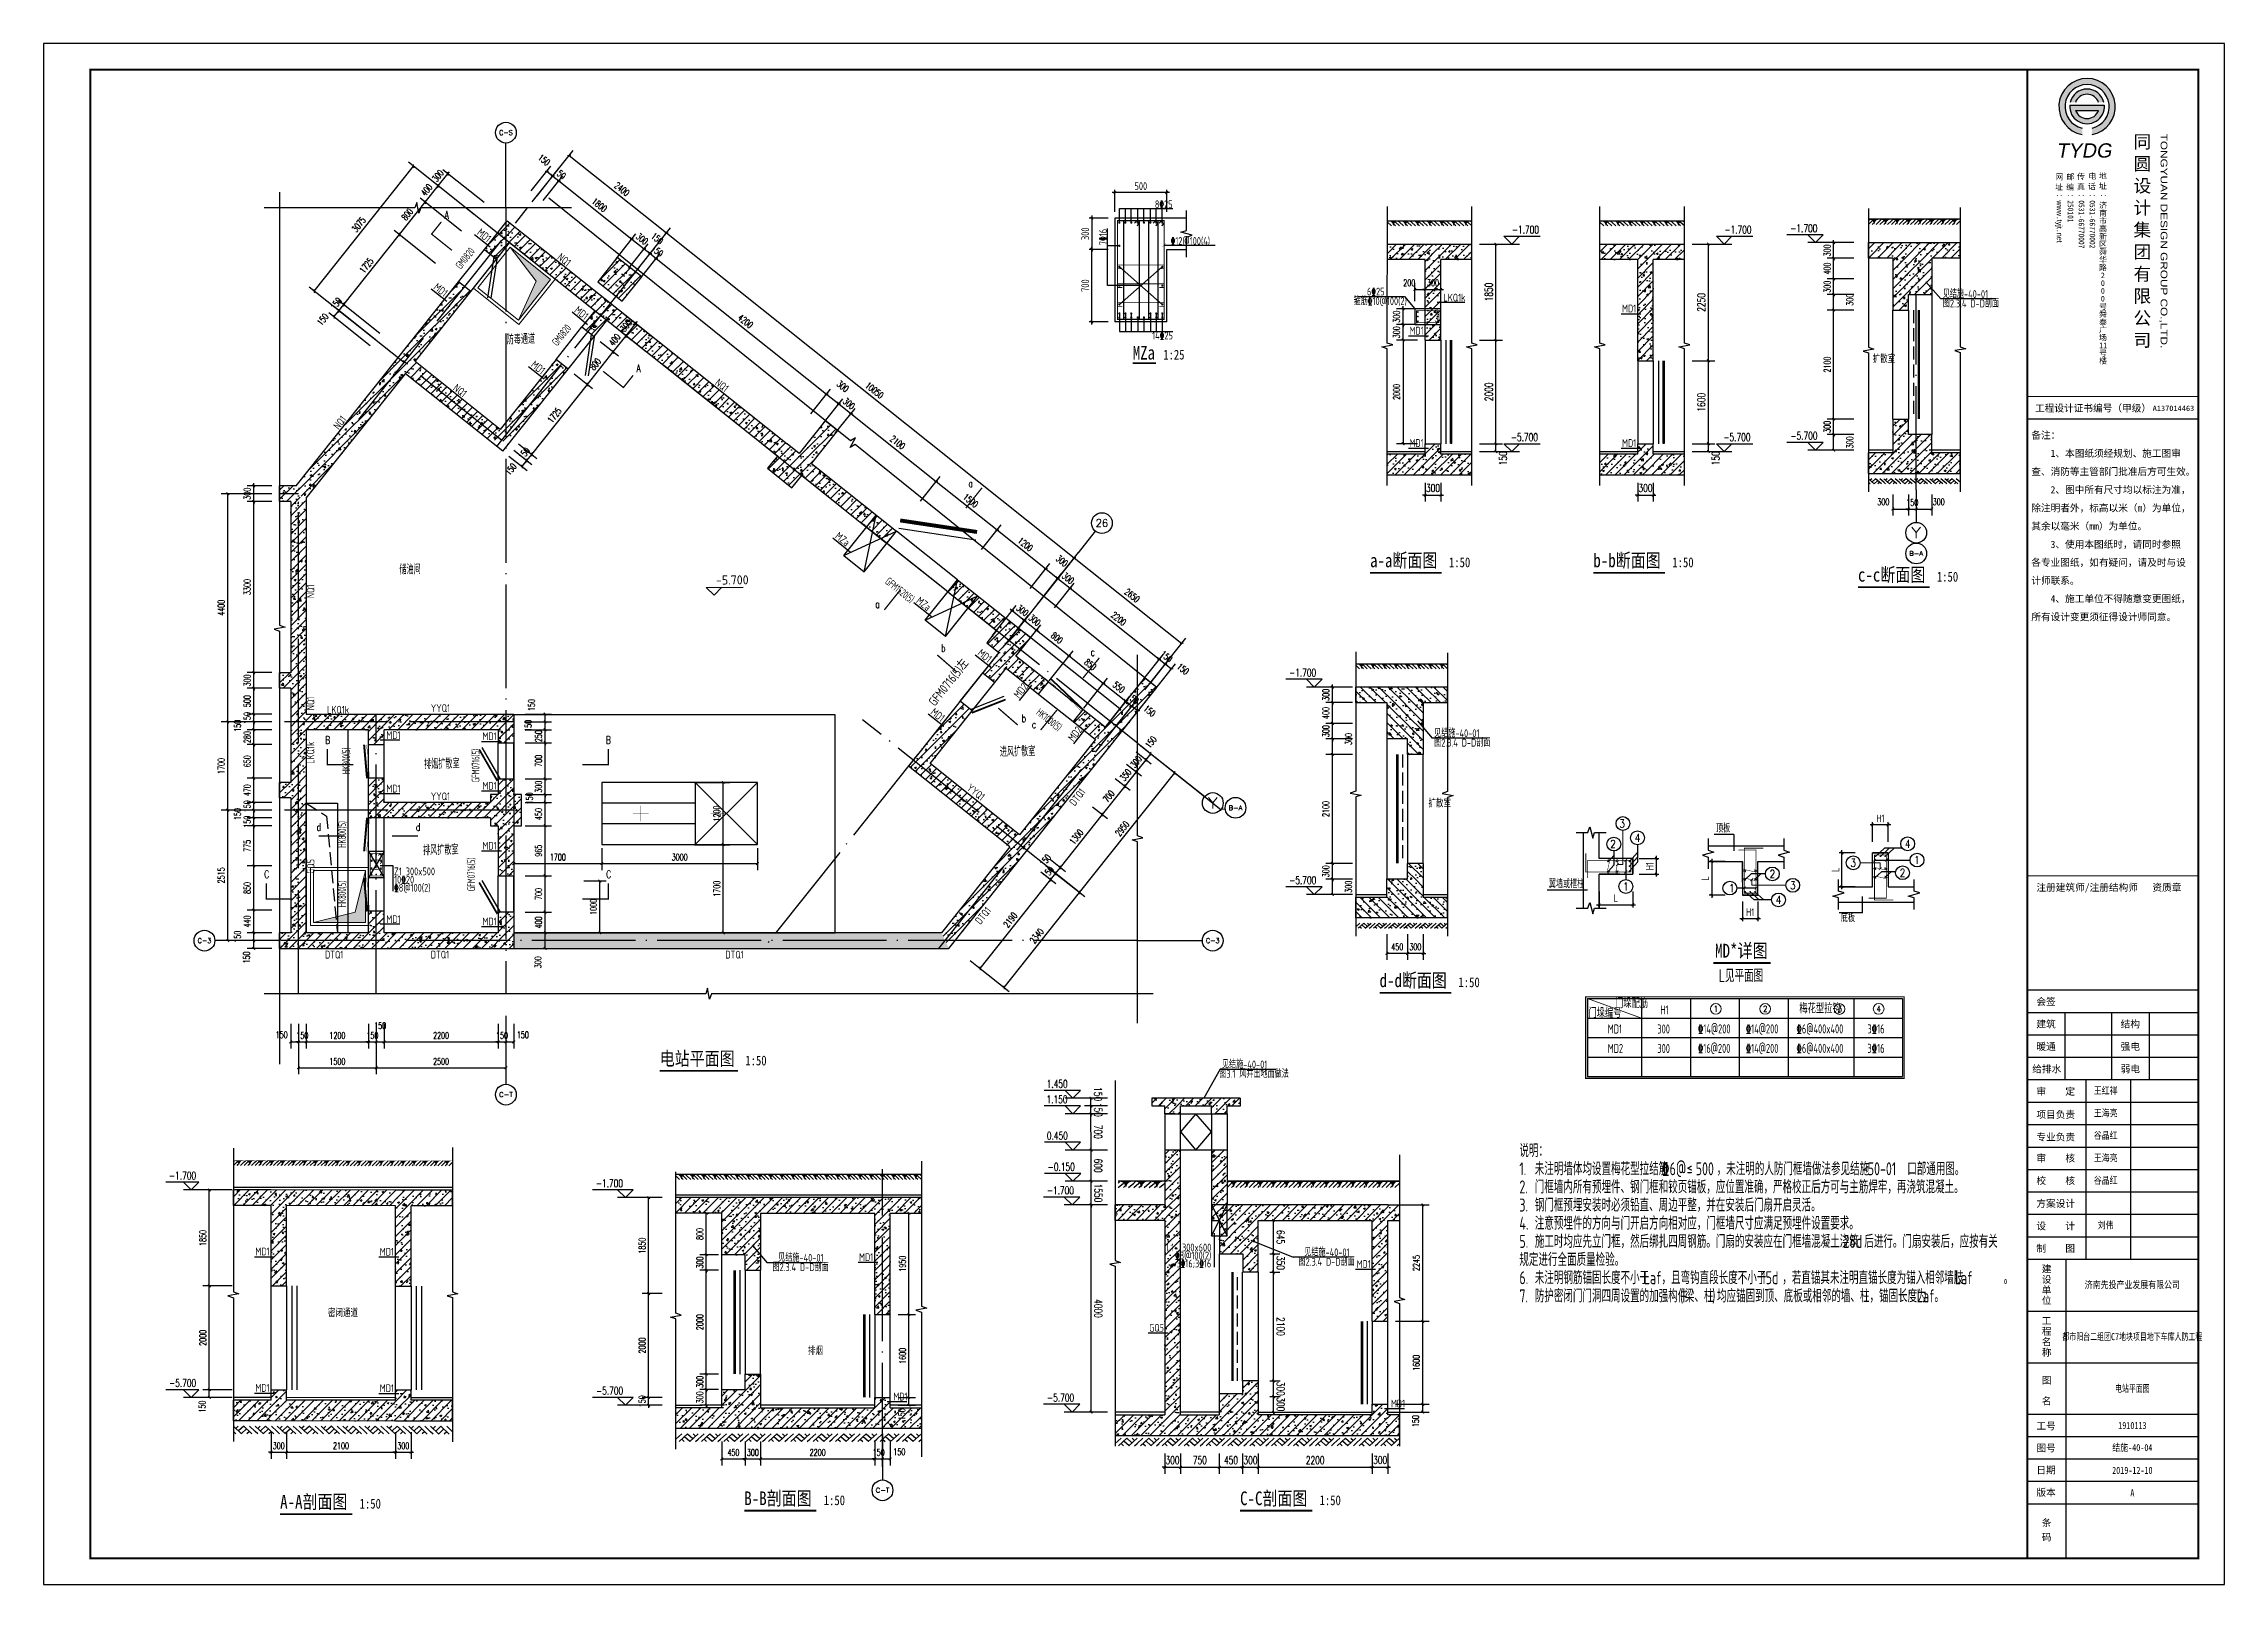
# Model space of a CAD drawing. Extents: x 37906 to 290206, y -18154 to 41246.
# Drawn here: x 164056 to 206106, y 11546 to 41246 of the extents above; entities that cross this region are included whole.
import ezdxf
from ezdxf.enums import TextEntityAlignment as Align

# ---------------------------------------------------------------- set-up
doc = ezdxf.new("R2010")
doc.units = 0
doc.header["$LTSCALE"] = 1000
doc.header["$MEASUREMENT"] = 0
for name, pattern in [('__DASH', [0.35, 0.25, -0.1]), ('DASH', [0.35, 0.25, -0.1]), ('DOTE', [2.42, 2, -0.2, 0.02, -0.2])]:
    doc.linetypes.add(name, pattern=pattern)
for name, color, linetype in [('$0$填充', 8, 'Continuous'), ('A-COLUMN', 2, 'Continuous'), ('A-面层', 151, 'Continuous'), ('AXIS', 3, 'Continuous'), ('AXIS_TEXT', 7, 'Continuous'), ('C_柴油发电机组', 30, 'Continuous'), ('cxx车行线', 64, 'Continuous'), ('DIM', 3, 'Continuous'), ('DIM_ELEV', 3, 'Continuous'), ('DIM_SYMB', 3, 'Continuous'), ('DOTE', 1, 'DOTE'), ('ECA_TK', 7, 'Continuous'), ('HATCH', 253, 'Continuous'), ('PUB_DIM', 3, 'Continuous'), ('PUB_HATCH', 8, 'Continuous'), ('PUB_TEXT', 7, 'Continuous'), ('R_人防洗消集水坑', 32, 'Continuous'), ('REIN', 1, 'Continuous'), ('RF-M', 7, 'Continuous'), ('RF-MBH', 11, 'Continuous'), ('RF-QT', 30, 'Continuous'), ('RF-TC', 8, 'Continuous'), ('SURFACE', 6, 'Continuous'), ('TAB', 83, 'Continuous'), ('TEXT', 7, 'Continuous'), ('THIN', 7, 'Continuous'), ('tk', 7, 'Continuous'), ('TWT_DIM', 3, 'Continuous'), ('WALL', 9, 'Continuous'), ('可见线', 7, 'Continuous')]:
    doc.layers.add(name, color=color, linetype=linetype)
for name, color, linetype, lineweight in [('3E柱编号', 7, 'Continuous', 13), ('G_DIM_IN（内尺寸）', 3, 'Continuous', 13), ('HOLE', 52, 'Continuous', 15), ('QZTEXT', 2, 'Continuous', 13), ('REINL', 1, 'Continuous', 0), ('RF-WZ', 110, 'Continuous', 0), ('表格边线', 105, 'Continuous', 18)]:
    doc.layers.add(name, color=color, linetype=linetype, lineweight=lineweight)
doc.styles.add('8B2_02', font='tssdeng.shx', dxfattribs={"width": 0.6, "bigfont": 'TSSDCHN.shx'})
doc.styles.add('_TCH_AXIS', font='COMPLEX', dxfattribs={"bigfont": 'GBCBIG'})
doc.styles.add('_TCH_DIM', font='SIMPLEX', dxfattribs={"bigfont": 'GBCBIG'})
doc.styles.add('_TCH_DIM_T3', font='SIMPLEX', dxfattribs={"width": 0.705882, "bigfont": 'GBCBIG'})
doc.styles.add('_TCH_LABEL', font='COMPLEX', dxfattribs={"bigfont": 'GBCBIG'})
doc.styles.add('_TCH_WINDOW', font='tssdeng.shx', dxfattribs={"width": 0.8, "height": 3.5, "bigfont": 'tssdchn.shx'})
doc.styles.add('CCDI_T0G_01', font='arial.ttf', dxfattribs={"width": 0.9})
doc.styles.add('COMPLEX', font='COMPLEX.shx', dxfattribs={"width": 0.65})
doc.styles.add('KING-1', font='GBENOR', dxfattribs={"bigfont": 'GBCBIG'})
doc.styles.get("Standard").update_dxf_attribs({"font": 'tssdeng2.shx', "width": 0.7, "bigfont": 'hztxt.shx'})
doc.styles.add('SUNTXT', font='', dxfattribs={"width": 0.8, "height": 3})
doc.styles.add('TSSD_Dimension', font='tssdeng.shx', dxfattribs={"width": 0.7, "bigfont": 'hztxt.shx'})
doc.styles.add('TSSD_Label', font='tssdeng2.shx', dxfattribs={"width": 0.7, "bigfont": 'tssdchn.shx'})
doc.styles.add('TSSD_Rein', font='tssdeng2.shx', dxfattribs={"width": 0.7, "bigfont": 'tssdchn.shx'})
doc.styles.add('tyad', font='swissk.ttf', dxfattribs={"width": 0.9, "height": 2.5})
doc.styles.add('TYDG_01', font='', dxfattribs={"width": 0.8})
doc.styles.add('TYDG_03', font='simhei.ttf', dxfattribs={"width": 0.8})
doc.styles.add('黑体', font='simhei.ttf', dxfattribs={"width": 0.8})
doc.styles.get('SUNTXT').set_extended_font_data('SimSun')
doc.styles.get('TYDG_01').set_extended_font_data('SimSun')
doc.dimstyles.new('_TCH_ARCH&&50', dxfattribs={"dimtxt": 127.5, "dimasz": 50, "dimexe": 125, "dimexo": 150, "dimgap": 61.25, "dimtad": 1, "dimdec": 0, "dimrnd": 5, "dimzin": 0, "dimdsep": 46, "dimtxsty": '_TCH_DIM_T3', "dimblk": 'ARCHTICK', "dimcen": 0.09, "dimclrt": 7, "dimazin": 2, "dimtfac": 1, "dimtdec": 0, "dimtix": 1, "dimtmove": 2, "dimatfit": 3, "dimfxl": 1, "dimtolj": 1, "dimtzin": 0, "dimarcsym": 0})
doc.dimstyles.new('_TWT_ARCH&&50', dxfattribs={"dimtxt": 148.75, "dimasz": 50, "dimexe": 125, "dimexo": 150, "dimgap": 63.125, "dimtad": 1, "dimdec": 0, "dimzin": 0, "dimdsep": 46, "dimtxsty": '_TCH_DIM_T3', "dimblk": 'ARCHTICK', "dimcen": 0.09, "dimclrt": 7, "dimazin": 2, "dimtfac": 1, "dimtdec": 0, "dimtix": 1, "dimtmove": 2, "dimatfit": 3, "dimfxl": 1, "dimtolj": 1, "dimtzin": 0, "dimarcsym": 0})
doc.dimstyles.new('TSSD_50_50', dxfattribs={"dimtxt": 150, "dimasz": 50, "dimexe": 50, "dimexo": 125, "dimgap": 50, "dimtad": 1, "dimdec": 0, "dimzin": 0, "dimdsep": 46, "dimtxsty": 'TSSD_Dimension', "dimblk": 'ARCHTICK', "dimblk1": 'ARCHTICK', "dimblk2": 'ARCHTICK', "dimcen": 0, "dimdle": 50, "dimclrt": 7, "dimadec": 0, "dimazin": 0, "dimtfac": 1, "dimtdec": 0, "dimtix": 1, "dimtmove": 2, "dimatfit": 3, "dimfxl": 1, "dimtolj": 1, "dimtzin": 0, "dimarcsym": 0})
pattern_1 = [(45, (-1661801.9, -37604.78), (-88.388348, 88.388348), []), (50, (-1661801.9, -37604.78), (358.63009, -31.376067), [37.5, -412.5]), (355, (-1661801.9, -37604.8), (-69.37567, 376.09607), [30, -330]), (100.4514, (-1661772, -37607.4), (289.25469, 344.71977), [31.870095, -350.571056]), (46.1842, (-1661801.9, -37504.8), (533.62052, -82.75951), [56.25, -618.75]), (96.6356, (-1661757.43, -37511.7), (467.33135, 487.05894), [47.80514, -525.8565]), (351.1842, (-1661801.9, -37504.8), (467.33097, 487.0593), [45, -495]), (21, (-1661751.9, -37529.78), (298.453526, -201.309445), [37.5, -412.5]), (326, (-1661751.9, -37529.8), (121.657666, 362.57502), [30, -330]), (71.4514, (-1661727.03, -37546.56), (420.111314, 161.26525), [31.870095, -350.571056]), (37.5, (-1661801.9, -37604.78), (6.079928, 166.446927), [0, -326, 0, -335, 0, -331.25]), (7.5, (-1661801.9, -37604.78), (131.534769, 197.205856), [0, -191, 0, -318.5, 0, -126.25]), (327.5, (-1661913.4, -37604.78), (266.911218, -11.277436), [0, -125, 0, -390, 0, -517.5]), (317.5, (-1661963.4, -37604.78), (291.593085, 50.05249), [0, -162.5, 0, -259, 0, -367.5])]
pattern_2 = [(45, (-1666397.75, -37604.78), (-88.388348, 88.388348), []), (50, (-1666397.75, -37604.78), (358.63009, -31.376067), [37.5, -412.5]), (355, (-1666397.75, -37604.8), (-69.37567, 376.09607), [30, -330]), (100.4514, (-1666367.86, -37607.4), (289.25469, 344.71977), [31.870095, -350.571056]), (46.1842, (-1666397.75, -37504.8), (533.62052, -82.75951), [56.25, -618.75]), (96.6356, (-1666353.3, -37511.7), (467.33135, 487.05894), [47.80514, -525.8565]), (351.1842, (-1666397.75, -37504.8), (467.33097, 487.0593), [45, -495]), (21, (-1666347.75, -37529.78), (298.453526, -201.309445), [37.5, -412.5]), (326, (-1666347.75, -37529.8), (121.657666, 362.57502), [30, -330]), (71.4514, (-1666322.88, -37546.56), (420.111314, 161.26525), [31.870095, -350.571056]), (37.5, (-1666397.75, -37604.78), (6.079928, 166.446927), [0, -326, 0, -335, 0, -331.25]), (7.5, (-1666397.75, -37604.78), (131.534769, 197.205856), [0, -191, 0, -318.5, 0, -126.25]), (327.5, (-1666509.25, -37604.78), (266.911218, -11.277436), [0, -125, 0, -390, 0, -517.5]), (317.5, (-1666559.25, -37604.78), (291.593085, 50.05249), [0, -162.5, 0, -259, 0, -367.5])]
pattern_3 = [(135, (2044702.14, -37604.78), (88.388348, 88.388348), []), (130, (2044702.14, -37604.78), (-358.63009, -31.376067), [37.5, -412.5]), (185, (2044702.14, -37604.8), (69.37567, 376.09607), [30, -330]), (79.5486, (2044672.26, -37607.4), (-289.25469, 344.71977), [31.870095, -350.571056]), (133.8158, (2044702.14, -37504.8), (-533.62052, -82.75951), [56.25, -618.75]), (83.3644, (2044657.7, -37511.7), (-467.33135, 487.05894), [47.80514, -525.8565]), (188.8158, (2044702.14, -37504.8), (-467.33097, 487.0593), [45, -495]), (159, (2044652.14, -37529.78), (-298.453526, -201.309445), [37.5, -412.5]), (214, (2044652.14, -37529.8), (-121.657666, 362.57502), [30, -330]), (108.5486, (2044627.27, -37546.56), (-420.111314, 161.26525), [31.870095, -350.571056]), (142.5, (2044702.14, -37604.78), (-6.079928, 166.446927), [0, -326, 0, -335, 0, -331.25]), (172.5, (2044702.14, -37604.78), (-131.534769, 197.205856), [0, -191, 0, -318.5, 0, -126.25]), (212.5, (2044813.64, -37604.78), (-266.911218, -11.277436), [0, -125, 0, -390, 0, -517.5]), (222.5, (2044863.64, -37604.78), (-291.593085, 50.05249), [0, -162.5, 0, -259, 0, -367.5])]

msp = doc.modelspace()

# ---------------------------------------------------------------- texts
at = {"width": 0.7}
for s, rotation, p in [('MD1', 321.46741, (172397.4, 37576.4)), ('MD1', 321.46741, (171560.8, 36525.9)), ('MD1', 321.46741, (174274.8, 36081.3)), ('LKQ1k', 359.99028, (191048.8, 36275)), ('MD1', 321.46741, (173438.2, 35030.8)), ('MZa', 321.46741, (179302.7, 31725.5)), ('MZa', 321.46741, (180867.2, 30479.6)), ('MD1', 321.46741, (182051.2, 29472.7)), ('MD2', 51.46741, (182865.1, 28612.2)), ('MD1', 321.46741, (181144.4, 28334)), ('MD2', 51.46741, (183911, 27779.3))]:
    msp.add_text(s, height=150, rotation=rotation, dxfattribs=at).set_placement(p)
for s, p in [('MD1', (194491.7, 36065.5)), ('MD1', (190393.8, 35637.4)), ('MD1', (190393.8, 33472.2)), ('MD1', (194491.7, 33472.2)), ('MD1', (170664.8, 27842.9)), ('MD1', (172518.9, 27819.7)), ('MD1', (170664.8, 26810.1)), ('MD1', (172518.9, 26864.4)), ('MD1', (172518.9, 25709.4)), ('MD1', (170664.8, 24294.8)), ('MD1', (172518.9, 24249.2)), ('MD1', (168139.1, 17887.4)), ('MD1', (170539.1, 17882.6)), ('MD1', (179780.1, 17779.9)), ('MD1', (189374.1, 17645.9)), ('GQ5', (185374.1, 16417.5)), ('MD1', (168139.1, 15257.7)), ('MD1', (170539.1, 15253)), ('MD1', (180441.3, 15090.3)), ('MD1', (190035.2, 14956.3))]:
    msp.add_text(s, height=150, dxfattribs=at).set_placement(p)
at = {"layer": 'AXIS_TEXT', "style": '_TCH_AXIS'}
for s, width, p, p2 in [('3', 1.064702, (194437.6, 26135.7), (194545.7, 26135.7)), ('2', 1.064702, (194263.3, 25741.1), (194371.4, 25741.1)), ('4', 0.931614, (194736.3, 25860.6), (194844.4, 25860.6)), ('4', 0.931614, (199944.6, 25745), (200052.7, 25745)), ('2', 1.064702, (197336, 25164.7), (197444.1, 25164.7)), ('3', 1.064702, (198895.6, 25379.1), (199003.7, 25379.1)), ('2', 1.064702, (199846.9, 25187.8), (199955, 25187.8)), ('1', 1.656203, (200125.6, 25432.6), (200233.7, 25432.6)), ('1', 1.656203, (194510.6, 24922.4), (194618.6, 24922.4)), ('1', 1.656203, (196553.3, 24889.7), (196661.4, 24889.7)), ('4', 0.931614, (197455.6, 24664), (197563.6, 24664)), ('3', 1.064702, (197729.2, 24945.6), (197837.2, 24945.6))]:
    msp.add_text(s, height=152.2, dxfattribs=dict(at, width=width)).set_placement(p, p2, align=Align.FIT)
at = {"layer": 'AXIS_TEXT', "lineweight": 15, "style": '_TCH_AXIS'}
for s, width, p, p2 in [('1', 1.656203, (196258.2, 22580.8), (196342.2, 22580.8)), ('2', 1.064702, (197210, 22580.8), (197294.1, 22580.8)), ('3', 1.064702, (198648.6, 22578.5), (198732.6, 22578.5)), ('4', 0.931614, (199397.3, 22580.8), (199481.3, 22580.8))]:
    msp.add_text(s, height=118.4, dxfattribs=dict(at, width=width)).set_placement(p, p2, align=Align.FIT)
at = {"layer": 'PUB_TEXT'}
for s, height, style, width, p in [('A', 148.8, '_TCH_LABEL', 0.705882, (171788.7, 37871.8)), ('-1.700', 148.75, '_TCH_DIM', 0.705882, (192368.5, 37585.5)), ('-1.700', 148.75, '_TCH_DIM', 0.705882, (196466.4, 37585.5)), ('-1.700', 148.75, '_TCH_DIM', 0.705882, (197736.2, 37612.2)), ('MZa', 262.87, 'TYDG_03', 0.8, (185056.5, 35156.8)), ('1:25', 187.76, 'TYDG_03', 0.8, (185645.7, 35156.8)), ('A', 148.8, '_TCH_LABEL', 0.705882, (175487.9, 34914.4)), ('-5.700', 148.75, '_TCH_DIM', 0.705882, (192348.5, 33585.5)), ('-5.700', 148.75, '_TCH_DIM', 0.705882, (196446.4, 33585.5)), ('-5.700', 148.75, '_TCH_DIM', 0.705882, (197739.2, 33612.2)), ('a', 148.8, '_TCH_LABEL', 0.705882, (181889.6, 32693.7)), ('a-a断面图', 264.35, 'TYDG_01', 0.8, (189632.8, 31153.5)), ('1:50', 188.82, 'TYDG_01', 0.8, (191154.2, 31153.5)), ('b-b断面图', 264.35, 'TYDG_01', 0.8, (193939.2, 31153.5)), ('1:50', 188.82, 'TYDG_01', 0.8, (195460.6, 31153.5)), ('c-c断面图', 264.35, 'TYDG_01', 0.8, (199040.8, 30875.6)), ('1:50', 188.82, 'TYDG_01', 0.8, (200562.2, 30875.6)), ('a', 148.8, '_TCH_LABEL', 0.705882, (180093.8, 30367.1)), ('b', 148.8, '_TCH_LABEL', 0.705882, (181361.4, 29520)), ('c', 148.8, '_TCH_LABEL', 0.705882, (184245, 29441.9)), ('-1.700', 148.75, '_TCH_DIM', 0.705882, (188071.3, 29045.8)), ('b', 148.8, '_TCH_LABEL', 0.705882, (182915.7, 28167.5)), ('B', 148.8, '_TCH_LABEL', 0.705882, (169485.6, 27750.5)), ('B', 148.8, '_TCH_LABEL', 0.705882, (174899.9, 27750.5)), ('c', 148.8, '_TCH_LABEL', 0.705882, (183112.1, 28049.4)), ('d', 148.8, '_TCH_LABEL', 0.705882, (169321.7, 26070.6)), ('d', 148.8, '_TCH_LABEL', 0.705882, (171233.9, 26070.6)), ('C', 148.8, '_TCH_LABEL', 0.705882, (168310.8, 25160.1)), ('C', 148.8, '_TCH_LABEL', 0.705882, (174904.9, 25160.1)), ('-5.700', 148.75, '_TCH_DIM', 0.705882, (188074.3, 25045.8)), ('MD*详图', 265.82, 'TYDG_01', 0.8, (196284.6, 23628.2)), ('d-d断面图', 264.35, 'TYDG_01', 0.8, (189815.5, 23058.3)), ('1:50', 188.82, 'TYDG_01', 0.8, (191336.9, 23058.3)), ('电站平面图', 264.35, 'TYDG_01', 0.8, (175937.2, 21550.2)), ('1:50', 188.82, 'TYDG_01', 0.8, (177586.1, 21550.2)), ('1.450', 148.75, '_TCH_DIM', 0.705882, (183397, 21120.1)), ('1.150', 148.75, '_TCH_DIM', 0.705882, (183394.1, 20820.1)), ('0.450', 148.75, '_TCH_DIM', 0.705882, (183400.5, 20120.1)), ('-1.700', 148.75, '_TCH_DIM', 0.705882, (166474.3, 19351.6)), ('-0.150', 148.75, '_TCH_DIM', 0.705882, (183417.4, 19520.1)), ('-1.700', 148.75, '_TCH_DIM', 0.705882, (183401.4, 19065.7)), ('-5.700', 148.75, '_TCH_DIM', 0.705882, (166477.3, 15351.6)), ('-5.700', 148.75, '_TCH_DIM', 0.705882, (183404.4, 15069.7)), ('A-A剖面图', 264.35, 'TYDG_01', 0.8, (168616.8, 13007)), ('1:50', 188.82, 'TYDG_01', 0.8, (170148.8, 13007)), ('B-B剖面图', 264.35, 'TYDG_01', 0.8, (177566.5, 13073.1)), ('1:50', 188.82, 'TYDG_01', 0.8, (179098.5, 13073.1)), ('C-C剖面图', 264.35, 'TYDG_01', 0.8, (187126.6, 13073.1)), ('1:50', 188.82, 'TYDG_01', 0.8, (188658.6, 13073.1))]:
    msp.add_text(s, height=height, dxfattribs=dict(at, style=style, width=width)).set_placement(p)
msp.add_text('-5.700', height=175, rotation=0.47313, dxfattribs=at).set_placement((177020.8, 30817.9))
at = {"layer": 'PUB_TEXT', "color": 0, "style": '_TCH_DIM', "width": 0.705882}
for s, p in [('-1.700', (174705.8, 19203.5)), ('-5.700', (174708.8, 15203.5))]:
    msp.add_text(s, height=148.75, dxfattribs=at).set_placement(p)
at = {"layer": 'QZTEXT', "color": 7, "lineweight": 15, "style": 'TSSD_Rein', "width": 0.7}
for s, p in [('门垛配筋', (194357.7, 22654.7)), ('梅花型拉钩', (197911.1, 22556.1)), ('门垛编号', (193844.3, 22466.8)), ('H1', (195228.4, 22531.3))]:
    msp.add_text(s, height=175, dxfattribs=at).set_placement(p)
at = {"layer": 'QZTEXT', "color": 1, "lineweight": 15, "style": 'TSSD_Rein', "width": 0.7}
for s, p in [('MD1', (194217.5, 22164.4)), ('300', (195173, 22164.4)), ('\x8414@200', (195953.7, 22166.5)), ('\x8414@200', (196877.1, 22166.5)), ('\x846@400x400', (197855.1, 22166.5)), ('3\x8416', (199223.2, 22166.5)), ('MD2', (194217.5, 21789)), ('300', (195173, 21789)), ('%%13216@200', (195953.7, 21791.1)), ('\x8414@200', (196877.1, 21791.1)), ('\x846@400x400', (197855.1, 21791.1)), ('3\x8416', (199223.2, 21791.1))]:
    msp.add_text(s, height=175, dxfattribs=at).set_placement(p)
at = {"layer": 'RF-WZ', "style": '8B2_02', "width": 0.6}
for s, p in [('防毒通道', (172987.9, 35449.8)), ('储油间', (170919.7, 31011.9)), ('排烟扩散室', (171396.5, 27261)), ('进风扩散室', (182496.5, 27499.2)), ('排风扩散室', (171375.5, 25602.1))]:
    msp.add_text(s, height=175, rotation=1.46741, dxfattribs=at).set_placement(p)
at = {"layer": 'RF-WZ', "style": 'KING-1'}
for s, p in [('扩散室', (199324.2, 35092, 0)), ('扩散室', (190758.4, 26525.6, 0)), ('密闭通道', (169538.7, 16701.4))]:
    msp.add_text(s, height=144.68, dxfattribs=at).set_placement(p)
msp.add_text('排烟', height=144.68, rotation=360, dxfattribs=at).set_placement((178793.6, 15970.5))
at = {"layer": 'TEXT', "ltscale": 100, "style": 'TSSD_Rein', "width": 0.7}
for s, p in [('8%%13225', (185482.8, 38074.4)), ('\x8412@100(4)', (185787.8, 37366.7)), ('14%%13225', (185430.4, 35543.3)), ('10%%13220', (170813.4, 25055.2)), ('%%1328@100(2)', (170813.4, 24899))]:
    msp.add_text(s, height=150, dxfattribs=at).set_placement(p)
msp.add_text('7%%13216', height=150, rotation=90, dxfattribs=at).set_placement((184559.8, 37361.1))
at = {"layer": 'TEXT', "color": 4, "ltscale": 100, "style": 'TSSD_Rein', "width": 0.7}
for s, rotation, p in [('NQ1', 321.46741, (173946.2, 37103.2)), ('见结施-40-01', 360, (200675.9, 36344.6)), ('图2.3.4 D-D剖面', 360, (200677.4, 36162.7)), ('NQ1', 321.46741, (171937.2, 34580.5)), ('NQ1', 321.46741, (176987.2, 34681.5)), ('NQ1', 51.46741, (169745.9, 33793.2)), ('NQ1', 90, (169278.7, 30557.8)), ('NQ1', 90, (169278.7, 28397.9)), ('见结施-40-01', 360, (190868.7, 27877.9)), ('图2.3.4 D-D剖面', 360, (190870.1, 27696)), ('LKQ1k', 90, (169278.7, 27364.3)), ('YYQ1', 321.46741, (181839.9, 26873)), ('DTQ1', 51.46741, (183937.8, 26537.3)), ('GQ5', 90, (169278.7, 25244.1)), ('DTQ1', 51.46741, (182119.1, 24253.6)), ('图2.3.4 D-D剖面', 360, (178109.8, 17584.4)), ('见结施-40-01', 360, (178221.3, 17766.3)), ('图2.3.4 D-D剖面', 360, (188253.1, 17689.9)), ('见结施-40-01', 360, (188364.6, 17871.8))]:
    msp.add_text(s, height=150, rotation=rotation, dxfattribs=at).set_placement(p)
for s, p in [('箍筋%%13210@100(2)', (189316.4, 36207.7)), ('6%%13225', (189573.3, 36391.1)), ('LKQ1k', (169523.2, 28331.7)), ('YYQ1', (171522.3, 28362.1)), ('YYQ1', (171522.3, 26662.1)), ('DTQ1', (169481.5, 23610.1)), ('DTQ1', (171522.3, 23610.1)), ('DTQ1', (177201.4, 23610.1)), ('图3.1 风井出地面做法', (186725.6, 21311.8)), ('见结施-40-01', (186777.6, 21493.7))]:
    msp.add_text(s, height=150, dxfattribs=at).set_placement(p)
at = {"layer": 'TEXT', "ltscale": 99, "style": 'TSSD_Label', "width": 0.7}
for s, rotation, p in [('顶板', 0.00001, (196303.9, 26041.8)), ('翼墙或框柱', 0.00001, (193079.4, 24969.5)), ('底板', 359.99999, (198711.8, 24314.8))]:
    msp.add_text(s, height=150, rotation=rotation, dxfattribs=at).set_placement(p)
at = {"layer": 'TEXT', "color": 151, "ltscale": 100, "style": 'TSSD_Rein', "width": 0.7}
msp.add_text('Z1 300x500', height=150, dxfattribs=at).set_placement((170813.4, 25215))
at = {"layer": 'TEXT', "width": 0.7}
for s, style, p in [('L见平面图', 'TSSD_Label', (196357.2, 23155)), ('说明：', 'TSSD_Rein', (192512.7, 19782.5)), ('1.', 'TSSD_Rein', (192512.7, 19432.5)), ('未注明墙体均设置梅花型拉结筋', 'TSSD_Rein', (192809.5, 19432.5)), ('门框墙内所有预埋件、钢门框和铰页锚板，应位置准确，严格校正后方可与主筋焊牢，再浇筑混凝土。', 'TSSD_Rein', (192809.5, 19082.5)), ('\x846@', 'TSSD_Rein', (195259.5, 19432.5)), ('≤', 'TSSD_Rein', (195737.4, 19432.5)), ('500', 'TSSD_Rein', (195912.4, 19432.5)), ('，未注明的人防门框墙做法参见结施', 'TSSD_Rein', (196316.3, 19432.5)), ('-50-01', 'TSSD_Rein', (199116.3, 19432.5)), ('口部通用图。', 'TSSD_Rein', (199991.3, 19432.5)), ('2.', 'TSSD_Rein', (192512.7, 19082.5)), ('3.', 'TSSD_Rein', (192512.7, 18732.5)), ('钢门框预埋安装时必须铅直、周边平整，并在安装后门扇开启灵活。', 'TSSD_Rein', (192809.5, 18732.5)), ('4.', 'TSSD_Rein', (192512.7, 18382.5)), ('注意预埋件的方向与门开启方向相对应，门框墙尺寸应满足预埋件设置要求。', 'TSSD_Rein', (192809.5, 18382.5)), ('5.', 'TSSD_Rein', (192512.7, 18032.5)), ('施工时均应先立门框，然后绑扎四周钢筋。门扇的安装应在门框墙混凝土浇筑', 'TSSD_Rein', (192809.5, 18032.5)), ('28d', 'TSSD_Rein', (198759.5, 18032.5)), ('后进行。门扇安装后，应按有关', 'TSSD_Rein', (199163.4, 18032.5)), ('规定进行全面质量检验。', 'TSSD_Rein', (192512.7, 17682.5)), ('6.', 'TSSD_Rein', (192512.7, 17332.5)), ('未注明钢筋锚固长度不小于', 'TSSD_Rein', (192809.5, 17332.5)), ('防护密闭门门洞四周设置的加强构件', 'TSSD_Rein', (192809.5, 16982.5)), ('Laf', 'TSSD_Rein', (194909.5, 17332.5)), ('，且弯钩直段长度不小于', 'TSSD_Rein', (195252.8, 17332.5)), ('(', 'TSSD_Rein', (195609.5, 16982.5)), ('梁、柱', 'TSSD_Rein', (195703.8, 16982.5)), (')', 'TSSD_Rein', (196228.8, 16982.5)), ('均应锚固到顶、底板或相邻的墙、柱，锚固长度为', 'TSSD_Rein', (196323, 16982.5)), ('15d', 'TSSD_Rein', (197177.8, 17332.5)), ('，若直锚其未注明直锚长度为锚入相邻墙肢', 'TSSD_Rein', (197581.7, 17332.5)), ('Laf', 'TSSD_Rein', (200906.7, 17332.5)), ('。', 'TSSD_Rein', (201850.4, 17332.5)), ('7.', 'TSSD_Rein', (192512.7, 16982.5)), ('Laf', 'TSSD_Rein', (200173, 16982.5)), ('。', 'TSSD_Rein', (200516.3, 16982.5))]:
    msp.add_text(s, height=250, dxfattribs=dict(at, style=style)).set_placement(p)
at = {"layer": 'TEXT', "color": 151, "ltscale": 100, "style": 'TSSD_Rein', "width": 0.7}
msp.add_text('L1* 300x600', height=150, dxfattribs=at).set_placement((186571.9, 17966.2), align=Align.RIGHT)
at = {"layer": 'TEXT', "ltscale": 100, "style": 'TSSD_Rein', "width": 0.7}
for s, p in [('\x848@100(2)', (186571.9, 17811.2)), ('3\x8416;3\x8416', (186571.9, 17656.2))]:
    msp.add_text(s, height=150, dxfattribs=at).set_placement(p, align=Align.RIGHT)
at = {"layer": 'tk', "char_height": 136.5, "width": 854, "attachment_point": 5, "style": 'SUNTXT'}
for s, insert in [('王红祥', (203817.2, 21058)), ('王海亮', (203817.2, 20625.5)), ('谷晶红', (203817.2, 20193)), ('王海亮', (203817.2, 19760.5)), ('谷晶红', (203817.2, 19328)), ('刘伟', (203817.2, 18463))]:
    msp.add_mtext(s, dxfattribs=dict(at, insert=insert))
at = {"layer": 'tk', "linetype": 'ByBlock', "ltscale": 5, "char_height": 136.5, "width": 2548.359, "attachment_point": 5, "style": '黑体'}
for s, insert in [('济南先投产业发展有限公司', (204332, 17314.1)), ('{\\fSTXihei|b0|i0|c134|p2;\\W0.7;都市阳台二组团C7地块项目地下车库人防工程}', (204332, 16314.1)), ('{\\fSTXihei|b0|i0|c134|p2;\\W0.7;电站平面图}', (204332, 15314.1)), ('{\\W0.7;1910113}', (204332, 14608.3)), ('{\\C2;结施-40-04}', (204332, 14175.8)), ('{\\W0.7;2019-12-10}', (204332, 13743.3)), ('{\\W0.7;A}', (204332, 13310.8))]:
    msp.add_mtext(s, dxfattribs=dict(at, insert=insert))

# ---------------------------------------------------------------- blocks, each defined once
blk = doc.blocks.new('fdj')
at = {"layer": 'C_柴油发电机组'}
for points in [[(0, 4200), (-6200, 4200), (-6200, 0), (0, 0)], [(-4700, 1300), (-1700, 1300), (-1700, 2500), (-4700, 2500)], [(-4700, 1300), (-3500, 1300), (-3500, 2500), (-4700, 2500)]]:
    blk.add_lwpolyline(points, close=True, dxfattribs=at)
for points in [[(-3500, 1300), (-4700, 2500)], [(-4700, 1300), (-3500, 2500)], [(-3500, 2100), (-1700, 2100)], [(-3500, 1700), (-1700, 1700)]]:
    blk.add_lwpolyline(points, dxfattribs=at)
at = {"layer": 'C_柴油发电机组', "lineweight": -3, "const_width": 10}
for points in [[(-3950, 1900), (-4100, 1900)], [(-3950, 1900), (-3950, 2050)], [(-3950, 1900), (-3950, 1750)], [(-3950, 1900), (-3800, 1900)], [(-2450, 1900), (-2600, 1900)], [(-2450, 1900), (-2450, 2050)], [(-2450, 1900), (-2450, 1750)], [(-2450, 1900), (-2300, 1900)]]:
    blk.add_lwpolyline(points, dxfattribs=at)
blk = doc.blocks.new('洗消污水集水坑')
at = {"layer": 'R_人防洗消集水坑', "lineweight": 15}
h = blk.add_hatch(color=256, dxfattribs=at)
h.dxf.hatch_style = 1
h.paths.add_polyline_path([(161254, 16997), (162054, 17197), (161054, 17197), (161054, 16197)])
for points in [[(162114, 17257), (160994, 17257), (160994, 16137), (162114, 16137)], [(162054, 17197), (161054, 17197), (161054, 16197), (162054, 16197)]]:
    blk.add_lwpolyline(points, close=True, dxfattribs=at)
blk.add_lwpolyline([(161054, 16197), (161254, 16997), (162054, 17197)], dxfattribs=at)
blk = doc.blocks.new('10B_A1E图框')
h = blk.add_hatch(color=256)
h.paths.add_polyline_path([(786.16, 558.97), (786.16, 561.39, -8.823966), (789.97, 561.39), (789.97, 558.98, 11.333343)])
h.paths.add_polyline_path([(781.52, 571.34), (783.6, 571.34, -0.711417), (792.46, 571.34), (794.54, 571.34, 0.79114)], flags=17)
h.paths.add_polyline_path([(781.36, 570.26, 1.071858), (794.7, 570.26)], flags=17)
h.paths.add_polyline_path([(792.44, 568.2, -0.701619), (783.62, 568.2)], flags=16)
for p, q in [((765, 184), (765, 584)), ((765, 184), (765, 584)), ((765, 184), (765, 584)), ((781.36, 570.26), (794.7, 570.26)), ((783.62, 568.2), (792.44, 568.2))]:
    blk.add_line(p, q)
at = {"const_width": 0.5}
blk.add_lwpolyline([(831, 457.96), (765, 457.96)], dxfattribs=at)
blk.add_lwpolyline([(831, 457.96), (765, 457.96)], dxfattribs=at)
for centre, radius, start, end in [((788.05, 569.69), 10.88, 280.13244, 259.96265), ((788.05, 569.69), 8.52, 282.99261, 257.13015), ((788.03, 569.8), 6.69, 13.30217, 166.69783), ((788.03, 569.8), 4.69, 19.14259, 160.85741), ((788.03, 569.8), 6.69, 176.02725, 3.97275), ((788.03, 569.8), 4.69, 199.89154, 340.10846)]:
    blk.add_arc(centre, radius, start, end)
at = {"layer": 'ECA_TK'}
for p, q in [((765, 220.51), (831, 220.51)), ((779.58, 194.56), (779.58, 220.51)), ((797.5, 220.51), (797.5, 194.56)), ((812.08, 194.56), (812.08, 220.51)), ((765, 211.86), (831, 211.86)), ((765, 203.21), (831, 203.21)), ((787.68, 125.36), (787.68, 194.56)), ((804.77, 194.56), (804.77, 125.36)), ((765, 185.91), (831, 185.91)), ((765, 177.26), (831, 177.26)), ((765, 168.61), (831, 168.61)), ((765, 159.96), (831, 159.96)), ((765, 151.31), (831, 151.31)), ((765, 142.66), (831, 142.66)), ((765, 134.01), (831, 134.01)), ((765, 125.36), (831, 125.36)), ((780.03, 10), (780.03, 125.36)), ((765, 105.36), (831, 105.36)), ((765, 85.36), (831, 85.36)), ((831, 56.92), (765, 56.92)), ((831, 48.27), (765, 48.27)), ((831, 39.62), (765, 39.62)), ((831, 30.97), (765, 30.97))]:
    blk.add_line(p, q, dxfattribs=at)
blk.add_lwpolyline([(0, 0), (841, 0), (841, 594), (0, 594)], close=True, dxfattribs=at)
at = {"layer": 'ECA_TK', "const_width": 0.8}
blk.add_lwpolyline([(831, 10), (831, 584), (18, 584), (18, 10)], close=True, dxfattribs=at)
at = {"layer": 'ECA_TK'}
for points, const_width in [([(765, 10), (765, 584)], 0.8), ([(765, 457.96), (831, 457.96)], 0.5), ([(765, 449.25), (831, 449.25)], 0.5), ([(765, 273.16), (831, 273.16)], 0.5), ([(765, 229.16), (831, 229.16)], 0.5), ([(765, 194.56), (831, 194.56)], 0.5), ([(831, 65.57), (765, 65.57)], 0.5)]:
    blk.add_lwpolyline(points, dxfattribs=dict(at, const_width=const_width))
at = {"style": 'tyad', "oblique": 10}
blk.add_text('TYDG', height=5.5, dxfattribs=at).set_placement((776.12, 550.06))
for s, height, style, p in [('同', 5, '黑体', (805.94, 553.7)), ('圆', 5, '黑体', (805.94, 545.2)), ('址', 2.18, 'SUNTXT', (775.74, 537.6)), ('网', 2.18, 'SUNTXT', (775.88, 541.55)), ('编', 2.18, 'SUNTXT', (779.97, 537.57)), ('邮', 2.18, 'SUNTXT', (780.08, 541.58)), ('传', 2.18, 'SUNTXT', (784.17, 541.71)), ('真', 2.18, 'SUNTXT', (784.17, 537.71)), ('话', 2.18, 'SUNTXT', (788.39, 537.86)), ('电', 2.18, 'SUNTXT', (788.57, 541.81)), ('地', 2.18, 'SUNTXT', (792.61, 541.93)), ('址', 2.18, 'SUNTXT', (792.62, 537.99)), ('设', 5, '黑体', (805.94, 536.7)), ('济', 2.18, 'SUNTXT', (792.67, 530.58)), ('南', 2.18, 'SUNTXT', (792.67, 527.58)), ('计', 5, '黑体', (805.94, 528.2)), ('市', 2.18, 'SUNTXT', (792.67, 524.58)), ('高', 2.18, 'SUNTXT', (792.67, 521.58)), ('集', 5, '黑体', (805.94, 519.7)), ('新', 2.18, 'SUNTXT', (792.67, 518.58)), ('舜', 2.18, 'SUNTXT', (792.67, 512.58)), ('区', 2.18, 'SUNTXT', (792.67, 515.58)), ('团', 5, '黑体', (805.94, 511.2)), ('路', 2.18, 'SUNTXT', (792.67, 506.58)), ('华', 2.18, 'SUNTXT', (792.67, 509.58)), ('2', 2.18, 'SUNTXT', (793.36, 503.58)), ('有', 5, '黑体', (805.94, 502.7)), ('0', 2.18, 'SUNTXT', (793.36, 500.58)), ('0', 2.18, 'SUNTXT', (793.36, 497.58)), ('0', 2.18, 'SUNTXT', (793.36, 494.58)), ('限', 5, '黑体', (805.94, 494.2)), ('泰', 2.18, 'SUNTXT', (792.67, 485.58)), ('舜', 2.18, 'SUNTXT', (792.67, 488.58)), ('号', 2.18, 'SUNTXT', (792.67, 491.58)), ('公', 5, '黑体', (805.94, 485.7)), ('场', 2.18, 'SUNTXT', (792.67, 479.58)), ('广', 2.18, 'SUNTXT', (792.67, 482.58)), ('司', 5, '黑体', (805.94, 477.2)), ('楼', 2.18, 'SUNTXT', (792.69, 470.58)), ('号', 2.18, 'SUNTXT', (792.67, 473.58)), ('11', 2.18, 'SUNTXT', (792.67, 476.58))]:
    blk.add_text(s, height=height, dxfattribs=dict(style=style)).set_placement(p)
at = {"style": 'CCDI_T0G_01', "width": 1.25}
blk.add_text('TONGYUAN DESIGN GROUP CO.,LTD.', height=2.6, rotation=270, dxfattribs=at).set_placement((816.42, 559.28))
at = {"char_height": 2.18, "width": 39.1789, "attachment_point": 1, "rotation": 270, "style": 'SUNTXT'}
for s, insert in [('：{\\fArial|b0|i0|c134|p32;www}.{\\fArial|b0|i0|c134|p32;tyjt}.{\\fArial|b0|i0|c134|p32;net\\fArial|b0|i0|c0|p32;}', (778.56, 536.02)), ('：250101', (782.78, 536.02)), ('：0531-66770007', (787, 536.02)), ('：0531-66770002', (791.22, 536.02)), ('：', (795.56, 536.02))]:
    blk.add_mtext(s, dxfattribs=dict(at, insert=insert))
at = {"layer": 'ECA_TK', "linetype": 'Continuous', "style": 'SUNTXT'}
for s, height, p in [('工程设计证书编号（甲级）', 2.7342, (767.97, 452.09)), ('A137014463', 2.051, (813.34, 452.39)), ('注册建筑师/注册结构师   资质章', 2.7342, (768.5, 267.3)), ('会签', 2.734, (768.5, 223.3)), ('建筑', 2.734, (768.5, 214.65)), ('结构', 2.734, (801, 214.65)), ('暖通', 2.734, (768.5, 206)), ('强电', 2.734, (801, 206)), ('给排水', 2.734, (766.9, 197.35)), ('弱电', 2.734, (801, 197.35)), ('审    定', 2.734, (768.5, 188.7)), ('项目负责', 2.734, (768.5, 179.74)), ('专业负责', 2.734, (768.5, 171.09)), ('审    核', 2.734, (768.5, 162.93)), ('校    核', 2.734, (768.5, 154.28)), ('方案设计', 2.734, (768.5, 145.45)), ('设    计', 2.734, (768.5, 136.8)), ('制    图', 2.734, (768.5, 128.15)), ('建', 2.73, (770.59, 120.26)), ('设', 2.73, (770.59, 116.2)), ('位', 2.73, (770.59, 108.08)), ('单', 2.73, (770.59, 112.14)), ('工', 2.73, (770.59, 100.26)), ('程', 2.73, (770.59, 96.2)), ('名', 2.73, (770.59, 92.14)), ('称', 2.73, (770.59, 88.08)), ('图', 2.73, (770.59, 77.33)), ('名', 2.73, (770.59, 69.33)), ('工号', 2.734, (768.5, 59.71)), ('图号', 2.734, (768.5, 51.23)), ('日期', 2.734, (768.5, 42.72)), ('版本', 2.734, (768.5, 34.07)), ('条', 2.73, (770.59, 22.4)), ('码', 2.73, (770.59, 16.85))]:
    blk.add_text(s, height=height, dxfattribs=at).set_placement(p)
at = {"layer": 'ECA_TK', "style": 'SUNTXT'}
for s, p in [('备注：', (766.54, 441.68)), ('    1、本图纸须经规划、施工图审', (766.54, 434.68)), ('查、消防等主管部门批准后方可生效。', (766.54, 427.66)), ('    2、图中所有尺寸均以标注为准，', (766.54, 420.65)), ('除注明者外，标高以米（m）为单位，', (766.54, 413.62)), ('其余以毫米（mm）为单位。', (766.54, 406.61)), ('各专业图纸，如有疑问，请及时与设', (766.54, 392.61)), ('    3、使用本图纸时，请同时参照', (766.54, 399.6)), ('计师联系。', (766.54, 385.63)), ('    4、施工单位不得随意变更图纸，', (766.54, 378.63)), ('所有设计变更须征得设计师同意。', (766.54, 371.62))]:
    blk.add_text(s, height=2.73, dxfattribs=at).set_placement(p)
blk = doc.blocks.new('_ArchTick')
at = {"color": 0, "linetype": 'ByBlock', "const_width": 0.4}
blk.add_lwpolyline([(-0.5, -0.5), (0.5, 0.5)], dxfattribs=at)
blk = doc.blocks.new('*D180')
at = {"layer": 'Defpoints', "color": 0}
for p in [(174321, 25105), (174781, 25105), (174321, 24105)]:
    blk.add_point(p, dxfattribs=at)
at = {"layer": 'PUB_DIM', "color": 0, "lineweight": -2}
for p, q in [((174471, 25105), (174906, 25105)), ((174781, 24105), (174781, 25105)), ((174471, 24105), (174906, 24105))]:
    blk.add_line(p, q, dxfattribs=at)
at = {"layer": 'PUB_DIM', "color": 0, "lineweight": -2, "xscale": 50, "yscale": 50, "zscale": 50}
for p, rotation in [((174781, 25105), 90), ((174781, 24105), 270)]:
    blk.add_blockref('_ArchTick', p, dxfattribs=dict(at, rotation=rotation))
at = {"layer": 'PUB_DIM', "color": 7, "insert": (174656, 24605), "char_height": 127.5, "attachment_point": 5, "rotation": 90, "style": '_TCH_DIM_T3'}
blk.add_mtext('\\A1;1000', dxfattribs=at)
blk = doc.blocks.new('*D182')
at = {"layer": 'Defpoints', "color": 0}
for p in [(189976, 15017), (189976, 14867), (190650, 15017)]:
    blk.add_point(p, dxfattribs=at)
at = {"layer": 'PUB_DIM', "color": 0, "lineweight": -2}
for p, q in [((190126, 15017), (190775, 15017)), ((190126, 14867), (190775, 14867)), ((190650, 14867), (190650, 15017))]:
    blk.add_line(p, q, dxfattribs=at)
at = {"layer": 'PUB_DIM', "color": 0, "lineweight": -2, "xscale": 50, "yscale": 50, "zscale": 50}
for p, rotation in [((190650, 15017), 90), ((190650, 14867), 270)]:
    blk.add_blockref('_ArchTick', p, dxfattribs=dict(at, rotation=rotation))
at = {"layer": 'PUB_DIM', "color": 7, "insert": (190512, 14692), "char_height": 127.5, "attachment_point": 5, "rotation": 90, "style": '_TCH_DIM_T3'}
blk.add_mtext('\\A1;150', dxfattribs=at)
blk = doc.blocks.new('*D183')
at = {"layer": 'Defpoints', "color": 0}
for p in [(189976, 16617), (190650, 16617), (189976, 15017)]:
    blk.add_point(p, dxfattribs=at)
at = {"layer": 'PUB_DIM', "color": 0, "lineweight": -2}
for p, q in [((190126, 16617), (190775, 16617)), ((190650, 15017), (190650, 16617)), ((190126, 15017), (190775, 15017))]:
    blk.add_line(p, q, dxfattribs=at)
at = {"layer": 'PUB_DIM', "color": 0, "lineweight": -2, "xscale": 50, "yscale": 50, "zscale": 50}
for p, rotation in [((190650, 16617), 90), ((190650, 15017), 270)]:
    blk.add_blockref('_ArchTick', p, dxfattribs=dict(at, rotation=rotation))
at = {"layer": 'PUB_DIM', "color": 7, "insert": (190525, 15817), "char_height": 127.5, "attachment_point": 5, "rotation": 90, "style": '_TCH_DIM_T3'}
blk.add_mtext('\\A1;1600', dxfattribs=at)
blk = doc.blocks.new('*D184')
at = {"layer": 'Defpoints', "color": 0}
for p in [(189976, 18863), (190650, 18863), (189976, 16617)]:
    blk.add_point(p, dxfattribs=at)
at = {"layer": 'PUB_DIM', "color": 0, "lineweight": -2}
for p, q in [((190126, 18863), (190775, 18863)), ((190650, 16617), (190650, 18863)), ((190126, 16617), (190775, 16617))]:
    blk.add_line(p, q, dxfattribs=at)
at = {"layer": 'PUB_DIM', "color": 0, "lineweight": -2, "xscale": 50, "yscale": 50, "zscale": 50}
for p, rotation in [((190650, 18863), 90), ((190650, 16617), 270)]:
    blk.add_blockref('_ArchTick', p, dxfattribs=dict(at, rotation=rotation))
at = {"layer": 'PUB_DIM', "color": 7, "insert": (190525, 17740), "char_height": 127.5, "attachment_point": 5, "rotation": 90, "style": '_TCH_DIM_T3'}
blk.add_mtext('\\A1;2245', dxfattribs=at)
blk = doc.blocks.new('*D185')
at = {"layer": 'Defpoints', "color": 0}
for p in [(180382, 18701), (180742, 18701), (180382, 16751)]:
    blk.add_point(p, dxfattribs=at)
at = {"layer": 'PUB_DIM', "color": 0, "lineweight": -2}
for p, q in [((180532, 18701), (180867, 18701)), ((180742, 16751), (180742, 18701)), ((180532, 16751), (180867, 16751))]:
    blk.add_line(p, q, dxfattribs=at)
at = {"layer": 'PUB_DIM', "color": 0, "lineweight": -2, "xscale": 50, "yscale": 50, "zscale": 50}
for p, rotation in [((180742, 18701), 90), ((180742, 16751), 270)]:
    blk.add_blockref('_ArchTick', p, dxfattribs=dict(at, rotation=rotation))
at = {"layer": 'PUB_DIM', "color": 7, "insert": (180617, 17726), "char_height": 127.5, "attachment_point": 5, "rotation": 90, "style": '_TCH_DIM_T3'}
blk.add_mtext('\\A1;1950', dxfattribs=at)
blk = doc.blocks.new('*D186')
at = {"layer": 'Defpoints', "color": 0}
for p in [(180382, 16751), (180742, 16751), (180382, 15151)]:
    blk.add_point(p, dxfattribs=at)
at = {"layer": 'PUB_DIM', "color": 0, "lineweight": -2}
for p, q in [((180532, 16751), (180867, 16751)), ((180742, 15151), (180742, 16751)), ((180532, 15151), (180867, 15151))]:
    blk.add_line(p, q, dxfattribs=at)
at = {"layer": 'PUB_DIM', "color": 0, "lineweight": -2, "xscale": 50, "yscale": 50, "zscale": 50}
for p, rotation in [((180742, 16751), 90), ((180742, 15151), 270)]:
    blk.add_blockref('_ArchTick', p, dxfattribs=dict(at, rotation=rotation))
at = {"layer": 'PUB_DIM', "color": 7, "insert": (180617, 15951), "char_height": 127.5, "attachment_point": 5, "rotation": 90, "style": '_TCH_DIM_T3'}
blk.add_mtext('\\A1;1600', dxfattribs=at)
blk = doc.blocks.new('*D187')
at = {"layer": 'Defpoints', "color": 0}
for p in [(180382, 15151), (180742, 15151), (180382, 15001)]:
    blk.add_point(p, dxfattribs=at)
at = {"layer": 'PUB_DIM', "color": 0, "lineweight": -2}
for p, q in [((180532, 15151), (180867, 15151)), ((180742, 15001), (180742, 15151)), ((180532, 15001), (180867, 15001))]:
    blk.add_line(p, q, dxfattribs=at)
at = {"layer": 'PUB_DIM', "color": 0, "lineweight": -2, "xscale": 50, "yscale": 50, "zscale": 50}
for p, rotation in [((180742, 15151), 90), ((180742, 15001), 270)]:
    blk.add_blockref('_ArchTick', p, dxfattribs=dict(at, rotation=rotation))
at = {"layer": 'PUB_DIM', "color": 7, "insert": (180604, 14826), "char_height": 127.5, "attachment_point": 5, "rotation": 90, "style": '_TCH_DIM_T3'}
blk.add_mtext('\\A1;150', dxfattribs=at)
blk = doc.blocks.new('*D188')
at = {"layer": 'Defpoints', "color": 0}
for p in [(176834, 15301), (177221, 15301), (177221, 15001)]:
    blk.add_point(p, dxfattribs=at)
at = {"layer": 'PUB_DIM', "color": 0, "lineweight": -2}
for p, q in [((177071, 15301), (176709, 15301)), ((176834, 15301), (176834, 15351)), ((176834, 15001), (176834, 15301)), ((177071, 15001), (176709, 15001)), ((176834, 15001), (176834, 14951))]:
    blk.add_line(p, q, dxfattribs=at)
at = {"layer": 'PUB_DIM', "color": 0, "lineweight": -2, "xscale": 50, "yscale": 50, "zscale": 50}
for p, rotation in [((176834, 15301), 270), ((176834, 15001), 90)]:
    blk.add_blockref('_ArchTick', p, dxfattribs=dict(at, rotation=rotation))
at = {"layer": 'PUB_DIM', "color": 7, "insert": (176709, 15151), "char_height": 127.5, "attachment_point": 5, "rotation": 90, "style": '_TCH_DIM_T3'}
blk.add_mtext('\\A1;300', dxfattribs=at)
blk = doc.blocks.new('*D189')
at = {"layer": 'Defpoints', "color": 0}
for p in [(176834, 15601), (177221, 15601), (177221, 15301)]:
    blk.add_point(p, dxfattribs=at)
at = {"layer": 'PUB_DIM', "color": 0, "lineweight": -2}
for p, q in [((177071, 15601), (176709, 15601)), ((176834, 15601), (176834, 15651)), ((176834, 15301), (176834, 15601)), ((177071, 15301), (176709, 15301)), ((176834, 15301), (176834, 15251))]:
    blk.add_line(p, q, dxfattribs=at)
at = {"layer": 'PUB_DIM', "color": 0, "lineweight": -2, "xscale": 50, "yscale": 50, "zscale": 50}
for p, rotation in [((176834, 15601), 270), ((176834, 15301), 90)]:
    blk.add_blockref('_ArchTick', p, dxfattribs=dict(at, rotation=rotation))
at = {"layer": 'PUB_DIM', "color": 7, "insert": (176709, 15451), "char_height": 127.5, "attachment_point": 5, "rotation": 90, "style": '_TCH_DIM_T3'}
blk.add_mtext('\\A1;300', dxfattribs=at)
blk = doc.blocks.new('*D190')
at = {"layer": 'Defpoints', "color": 0}
for p in [(176834, 17601), (177221, 17601), (177221, 15601)]:
    blk.add_point(p, dxfattribs=at)
at = {"layer": 'PUB_DIM', "color": 0, "lineweight": -2}
for p, q in [((177071, 17601), (176709, 17601)), ((176834, 15601), (176834, 17601)), ((177071, 15601), (176709, 15601))]:
    blk.add_line(p, q, dxfattribs=at)
at = {"layer": 'PUB_DIM', "color": 0, "lineweight": -2, "xscale": 50, "yscale": 50, "zscale": 50}
for p, rotation in [((176834, 17601), 90), ((176834, 15601), 270)]:
    blk.add_blockref('_ArchTick', p, dxfattribs=dict(at, rotation=rotation))
at = {"layer": 'PUB_DIM', "color": 7, "insert": (176709, 16601), "char_height": 127.5, "attachment_point": 5, "rotation": 90, "style": '_TCH_DIM_T3'}
blk.add_mtext('\\A1;2000', dxfattribs=at)
blk = doc.blocks.new('*D191')
at = {"layer": 'Defpoints', "color": 0}
for p in [(176834, 17901), (177221, 17901), (177221, 17601)]:
    blk.add_point(p, dxfattribs=at)
at = {"layer": 'PUB_DIM', "color": 0, "lineweight": -2}
for p, q in [((177071, 17901), (176709, 17901)), ((176834, 17901), (176834, 17951)), ((176834, 17601), (176834, 17901)), ((177071, 17601), (176709, 17601)), ((176834, 17601), (176834, 17551))]:
    blk.add_line(p, q, dxfattribs=at)
at = {"layer": 'PUB_DIM', "color": 0, "lineweight": -2, "xscale": 50, "yscale": 50, "zscale": 50}
for p, rotation in [((176834, 17901), 270), ((176834, 17601), 90)]:
    blk.add_blockref('_ArchTick', p, dxfattribs=dict(at, rotation=rotation))
at = {"layer": 'PUB_DIM', "color": 7, "insert": (176709, 17751), "char_height": 127.5, "attachment_point": 5, "rotation": 90, "style": '_TCH_DIM_T3'}
blk.add_mtext('\\A1;300', dxfattribs=at)
blk = doc.blocks.new('*D192')
at = {"layer": 'Defpoints', "color": 0}
for p in [(176834, 18701), (177221, 18701), (177221, 17901)]:
    blk.add_point(p, dxfattribs=at)
at = {"layer": 'PUB_DIM', "color": 0, "lineweight": -2}
for p, q in [((177071, 18701), (176709, 18701)), ((176834, 17901), (176834, 18701)), ((177071, 17901), (176709, 17901))]:
    blk.add_line(p, q, dxfattribs=at)
at = {"layer": 'PUB_DIM', "color": 0, "lineweight": -2, "xscale": 50, "yscale": 50, "zscale": 50}
for p, rotation in [((176834, 18701), 90), ((176834, 17901), 270)]:
    blk.add_blockref('_ArchTick', p, dxfattribs=dict(at, rotation=rotation))
at = {"layer": 'PUB_DIM', "color": 7, "insert": (176709, 18301), "char_height": 127.5, "attachment_point": 5, "rotation": 90, "style": '_TCH_DIM_T3'}
blk.add_mtext('\\A1;800', dxfattribs=at)
blk = doc.blocks.new('*D193')
at = {"layer": 'Defpoints', "color": 0}
for p in [(175722, 15151), (176134, 15151), (176134, 15001)]:
    blk.add_point(p, dxfattribs=at)
at = {"layer": 'PUB_DIM', "color": 0, "lineweight": -2}
for p, q in [((175984, 15151), (175597, 15151)), ((175722, 15151), (175722, 15201)), ((175722, 15001), (175722, 15151)), ((175984, 15001), (175597, 15001)), ((175722, 15001), (175722, 14951))]:
    blk.add_line(p, q, dxfattribs=at)
at = {"layer": 'PUB_DIM', "color": 0, "lineweight": -2, "xscale": 50, "yscale": 50, "zscale": 50}
for p, rotation in [((175722, 15151), 270), ((175722, 15001), 90)]:
    blk.add_blockref('_ArchTick', p, dxfattribs=dict(at, rotation=rotation))
at = {"layer": 'PUB_DIM', "color": 7, "insert": (175597, 15076), "char_height": 127.5, "attachment_point": 5, "rotation": 90, "style": '_TCH_DIM_T3'}
blk.add_mtext('\\A1;150', dxfattribs=at)
blk = doc.blocks.new('*D194')
at = {"layer": 'Defpoints', "color": 0}
for p in [(175722, 17151), (176134, 17151), (176134, 15151)]:
    blk.add_point(p, dxfattribs=at)
at = {"layer": 'PUB_DIM', "color": 0, "lineweight": -2}
for p, q in [((175984, 17151), (175597, 17151)), ((175722, 15151), (175722, 17151)), ((175984, 15151), (175597, 15151))]:
    blk.add_line(p, q, dxfattribs=at)
at = {"layer": 'PUB_DIM', "color": 0, "lineweight": -2, "xscale": 50, "yscale": 50, "zscale": 50}
for p, rotation in [((175722, 17151), 90), ((175722, 15151), 270)]:
    blk.add_blockref('_ArchTick', p, dxfattribs=dict(at, rotation=rotation))
at = {"layer": 'PUB_DIM', "color": 7, "insert": (175597, 16151), "char_height": 127.5, "attachment_point": 5, "rotation": 90, "style": '_TCH_DIM_T3'}
blk.add_mtext('\\A1;2000', dxfattribs=at)
blk = doc.blocks.new('*D195')
at = {"layer": 'Defpoints', "color": 0}
for p in [(175722, 19001), (176134, 19001), (176134, 17151)]:
    blk.add_point(p, dxfattribs=at)
at = {"layer": 'PUB_DIM', "color": 0, "lineweight": -2}
for p, q in [((175984, 19001), (175597, 19001)), ((175722, 17151), (175722, 19001)), ((175984, 17151), (175597, 17151))]:
    blk.add_line(p, q, dxfattribs=at)
at = {"layer": 'PUB_DIM', "color": 0, "lineweight": -2, "xscale": 50, "yscale": 50, "zscale": 50}
for p, rotation in [((175722, 19001), 90), ((175722, 17151), 270)]:
    blk.add_blockref('_ArchTick', p, dxfattribs=dict(at, rotation=rotation))
at = {"layer": 'PUB_DIM', "color": 7, "insert": (175597, 18076), "char_height": 127.5, "attachment_point": 5, "rotation": 90, "style": '_TCH_DIM_T3'}
blk.add_mtext('\\A1;1850', dxfattribs=at)
blk = doc.blocks.new('*D196')
at = {"layer": 'Defpoints', "color": 0}
for p in [(177132, 14451), (177582, 14451), (177582, 13965)]:
    blk.add_point(p, dxfattribs=at)
at = {"layer": 'PUB_DIM', "color": 0, "lineweight": -2}
for p, q in [((177132, 14301), (177132, 13840)), ((177582, 14301), (177582, 13840)), ((177132, 13965), (177582, 13965))]:
    blk.add_line(p, q, dxfattribs=at)
at = {"layer": 'PUB_DIM', "color": 0, "lineweight": -2, "xscale": 50, "yscale": 50, "zscale": 50, "rotation": 180}
blk.add_blockref('_ArchTick', (177132, 13965), dxfattribs=at)
at = {"layer": 'PUB_DIM', "color": 0, "lineweight": -2, "xscale": 50, "yscale": 50, "zscale": 50}
blk.add_blockref('_ArchTick', (177582, 13965), dxfattribs=at)
at = {"layer": 'PUB_DIM', "color": 7, "insert": (177357, 14090), "char_height": 127.5, "attachment_point": 5, "style": '_TCH_DIM_T3'}
blk.add_mtext('\\A1;450', dxfattribs=at)
blk = doc.blocks.new('*D197')
at = {"layer": 'Defpoints', "color": 0}
for p in [(177582, 14451), (177882, 14451), (177882, 13965)]:
    blk.add_point(p, dxfattribs=at)
at = {"layer": 'PUB_DIM', "color": 0, "lineweight": -2}
for p, q in [((177582, 14301), (177582, 13840)), ((177882, 14301), (177882, 13840)), ((177582, 13965), (177532, 13965)), ((177582, 13965), (177882, 13965)), ((177882, 13965), (177932, 13965))]:
    blk.add_line(p, q, dxfattribs=at)
at = {"layer": 'PUB_DIM', "color": 0, "lineweight": -2, "xscale": 50, "yscale": 50, "zscale": 50}
blk.add_blockref('_ArchTick', (177582, 13965), dxfattribs=at)
at = {"layer": 'PUB_DIM', "color": 0, "lineweight": -2, "xscale": 50, "yscale": 50, "zscale": 50, "rotation": 180}
blk.add_blockref('_ArchTick', (177882, 13965), dxfattribs=at)
at = {"layer": 'PUB_DIM', "color": 7, "insert": (177732, 14090), "char_height": 127.5, "attachment_point": 5, "style": '_TCH_DIM_T3'}
blk.add_mtext('\\A1;300', dxfattribs=at)
blk = doc.blocks.new('*D198')
at = {"layer": 'Defpoints', "color": 0}
for p in [(177882, 14451), (180082, 14451), (180082, 13965)]:
    blk.add_point(p, dxfattribs=at)
at = {"layer": 'PUB_DIM', "color": 0, "lineweight": -2}
for p, q in [((177882, 14301), (177882, 13840)), ((180082, 14301), (180082, 13840)), ((177882, 13965), (180082, 13965))]:
    blk.add_line(p, q, dxfattribs=at)
at = {"layer": 'PUB_DIM', "color": 0, "lineweight": -2, "xscale": 50, "yscale": 50, "zscale": 50, "rotation": 180}
blk.add_blockref('_ArchTick', (177882, 13965), dxfattribs=at)
at = {"layer": 'PUB_DIM', "color": 0, "lineweight": -2, "xscale": 50, "yscale": 50, "zscale": 50}
blk.add_blockref('_ArchTick', (180082, 13965), dxfattribs=at)
at = {"layer": 'PUB_DIM', "color": 7, "insert": (178982, 14090), "char_height": 127.5, "attachment_point": 5, "style": '_TCH_DIM_T3'}
blk.add_mtext('\\A1;2200', dxfattribs=at)
blk = doc.blocks.new('*D199')
at = {"layer": 'Defpoints', "color": 0}
for p in [(180082, 14451), (180232, 14451), (180232, 13965)]:
    blk.add_point(p, dxfattribs=at)
at = {"layer": 'PUB_DIM', "color": 0, "lineweight": -2}
for p, q in [((180082, 14301), (180082, 13840)), ((180232, 14301), (180232, 13840)), ((180082, 13965), (180032, 13965)), ((180082, 13965), (180232, 13965)), ((180232, 13965), (180282, 13965))]:
    blk.add_line(p, q, dxfattribs=at)
at = {"layer": 'PUB_DIM', "color": 0, "lineweight": -2, "xscale": 50, "yscale": 50, "zscale": 50}
blk.add_blockref('_ArchTick', (180082, 13965), dxfattribs=at)
at = {"layer": 'PUB_DIM', "color": 0, "lineweight": -2, "xscale": 50, "yscale": 50, "zscale": 50, "rotation": 180}
blk.add_blockref('_ArchTick', (180232, 13965), dxfattribs=at)
at = {"layer": 'PUB_DIM', "color": 7, "insert": (180157, 14090), "char_height": 127.5, "attachment_point": 5, "style": '_TCH_DIM_T3'}
blk.add_mtext('\\A1;150', dxfattribs=at)
blk = doc.blocks.new('*D200')
at = {"layer": 'Defpoints', "color": 0}
for p in [(180232, 14451), (180382, 14451), (180382, 13965)]:
    blk.add_point(p, dxfattribs=at)
at = {"layer": 'PUB_DIM', "color": 0, "lineweight": -2}
for p, q in [((180232, 14301), (180232, 13840)), ((180382, 14301), (180382, 13840)), ((180232, 13965), (180382, 13965))]:
    blk.add_line(p, q, dxfattribs=at)
at = {"layer": 'PUB_DIM', "color": 0, "lineweight": -2, "xscale": 50, "yscale": 50, "zscale": 50, "rotation": 180}
blk.add_blockref('_ArchTick', (180232, 13965), dxfattribs=at)
at = {"layer": 'PUB_DIM', "color": 0, "lineweight": -2, "xscale": 50, "yscale": 50, "zscale": 50}
blk.add_blockref('_ArchTick', (180382, 13965), dxfattribs=at)
at = {"layer": 'PUB_DIM', "color": 7, "insert": (180557, 14102), "char_height": 127.5, "attachment_point": 5, "style": '_TCH_DIM_T3'}
blk.add_mtext('\\A1;150', dxfattribs=at)
blk = doc.blocks.new('*D201')
at = {"layer": 'Defpoints', "color": 0}
for p in [(184253, 18863), (184718, 18863), (184720, 14867)]:
    blk.add_point(p, dxfattribs=at)
at = {"layer": 'TWT_DIM', "color": 0, "lineweight": -2}
for p, q in [((184568, 18863), (184128, 18863)), ((184255, 14867), (184253, 18863)), ((184570, 14867), (184130, 14867))]:
    blk.add_line(p, q, dxfattribs=at)
at = {"layer": 'TWT_DIM', "color": 0, "lineweight": -2, "xscale": 50, "yscale": 50, "zscale": 50}
for p, rotation in [((184253, 18863), 90.03255938142323), ((184255, 14867), 270.0325593814233)]:
    blk.add_blockref('_ArchTick', p, dxfattribs=dict(at, rotation=rotation))
at = {"layer": 'TWT_DIM', "color": 7, "insert": (184392, 16865), "char_height": 148.8, "attachment_point": 5, "rotation": 270.0326, "style": '_TCH_DIM_T3'}
blk.add_mtext('\\A1;4000', dxfattribs=at)
blk = doc.blocks.new('*D202')
at = {"layer": 'Defpoints', "color": 0}
for p in [(184253, 19318), (184717, 19318), (184718, 18863)]:
    blk.add_point(p, dxfattribs=at)
at = {"layer": 'TWT_DIM', "color": 0, "lineweight": -2}
for p, q in [((184253, 19318), (184253, 19368)), ((184567, 19318), (184128, 19318)), ((184253, 18863), (184253, 19318)), ((184568, 18863), (184128, 18863)), ((184253, 18863), (184253, 18813))]:
    blk.add_line(p, q, dxfattribs=at)
at = {"layer": 'TWT_DIM', "color": 0, "lineweight": -2, "xscale": 50, "yscale": 50, "zscale": 50}
for p, rotation in [((184253, 19318), 270.0325593814036), ((184253, 18863), 90.03255938140357)]:
    blk.add_blockref('_ArchTick', p, dxfattribs=dict(at, rotation=rotation))
at = {"layer": 'TWT_DIM', "color": 7, "insert": (184391, 19090), "char_height": 148.8, "attachment_point": 5, "rotation": 270.0326, "style": '_TCH_DIM_T3'}
blk.add_mtext('\\A1;1550', dxfattribs=at)
blk = doc.blocks.new('*D203')
at = {"layer": 'Defpoints', "color": 0}
for p in [(184253, 19918), (184717, 19918), (184717, 19318)]:
    blk.add_point(p, dxfattribs=at)
at = {"layer": 'TWT_DIM', "color": 0, "lineweight": -2}
for p, q in [((184567, 19918), (184128, 19918)), ((184253, 19318), (184253, 19918)), ((184567, 19318), (184128, 19318))]:
    blk.add_line(p, q, dxfattribs=at)
at = {"layer": 'TWT_DIM', "color": 0, "lineweight": -2, "xscale": 50, "yscale": 50, "zscale": 50}
for p, rotation in [((184253, 19918), 90.03255938143361), ((184253, 19318), 270.0325593814336)]:
    blk.add_blockref('_ArchTick', p, dxfattribs=dict(at, rotation=rotation))
at = {"layer": 'TWT_DIM', "color": 7, "insert": (184390, 19618), "char_height": 148.8, "attachment_point": 5, "rotation": 270.0326, "style": '_TCH_DIM_T3'}
blk.add_mtext('\\A1;600', dxfattribs=at)
blk = doc.blocks.new('*D204')
at = {"layer": 'Defpoints', "color": 0}
for p in [(184252, 20618), (184717, 20618), (184717, 19918)]:
    blk.add_point(p, dxfattribs=at)
at = {"layer": 'TWT_DIM', "color": 0, "lineweight": -2}
for p, q in [((184567, 20618), (184127, 20618)), ((184253, 19918), (184252, 20618)), ((184567, 19918), (184128, 19918))]:
    blk.add_line(p, q, dxfattribs=at)
at = {"layer": 'TWT_DIM', "color": 0, "lineweight": -2, "xscale": 50, "yscale": 50, "zscale": 50}
for p, rotation in [((184252, 20618), 90.03255938142159), ((184253, 19918), 270.0325593814216)]:
    blk.add_blockref('_ArchTick', p, dxfattribs=dict(at, rotation=rotation))
at = {"layer": 'TWT_DIM', "color": 7, "insert": (184390, 20268), "char_height": 148.8, "attachment_point": 5, "rotation": 270.0326, "style": '_TCH_DIM_T3'}
blk.add_mtext('\\A1;700', dxfattribs=at)
blk = doc.blocks.new('*D205')
at = {"layer": 'Defpoints', "color": 0}
for p in [(184252, 20768), (184717, 20768), (184717, 20618)]:
    blk.add_point(p, dxfattribs=at)
at = {"layer": 'TWT_DIM', "color": 0, "lineweight": -2}
for p, q in [((184567, 20768), (184127, 20768)), ((184567, 20618), (184127, 20618)), ((184252, 20768), (184252, 20818)), ((184252, 20618), (184252, 20768)), ((184252, 20618), (184252, 20568))]:
    blk.add_line(p, q, dxfattribs=at)
at = {"layer": 'TWT_DIM', "color": 0, "lineweight": -2, "xscale": 50, "yscale": 50, "zscale": 50}
for p, rotation in [((184252, 20768), 270.0325593814319), ((184252, 20618), 90.0325593814319)]:
    blk.add_blockref('_ArchTick', p, dxfattribs=dict(at, rotation=rotation))
at = {"layer": 'TWT_DIM', "color": 7, "insert": (184390, 20693), "char_height": 148.8, "attachment_point": 5, "rotation": 270.0326, "style": '_TCH_DIM_T3'}
blk.add_mtext('\\A1;150', dxfattribs=at)
blk = doc.blocks.new('*D206')
at = {"layer": 'Defpoints', "color": 0}
for p in [(184252, 20918), (184717, 20918), (184717, 20768)]:
    blk.add_point(p, dxfattribs=at)
at = {"layer": 'TWT_DIM', "color": 0, "lineweight": -2}
for p, q in [((184567, 20918), (184127, 20918)), ((184567, 20768), (184127, 20768)), ((184252, 20768), (184252, 20918))]:
    blk.add_line(p, q, dxfattribs=at)
at = {"layer": 'TWT_DIM', "color": 0, "lineweight": -2, "xscale": 50, "yscale": 50, "zscale": 50}
for p, rotation in [((184252, 20918), 90.03255938137839), ((184252, 20768), 270.0325593813784)]:
    blk.add_blockref('_ArchTick', p, dxfattribs=dict(at, rotation=rotation))
at = {"layer": 'TWT_DIM', "color": 7, "insert": (184389, 20997), "char_height": 148.8, "attachment_point": 5, "rotation": 270.0326, "style": '_TCH_DIM_T3'}
blk.add_mtext('\\A1;150', dxfattribs=at)
blk = doc.blocks.new('*D207')
at = {"layer": 'Defpoints', "color": 0}
for p in [(189676, 14217), (189976, 14217), (189976, 13803)]:
    blk.add_point(p, dxfattribs=at)
at = {"layer": 'TWT_DIM', "color": 0, "lineweight": -2}
for p, q in [((189676, 14067), (189676, 13678)), ((189976, 14067), (189976, 13678)), ((189676, 13803), (189626, 13803)), ((189676, 13803), (189976, 13803)), ((189976, 13803), (190026, 13803))]:
    blk.add_line(p, q, dxfattribs=at)
at = {"layer": 'TWT_DIM', "color": 0, "lineweight": -2, "xscale": 50, "yscale": 50, "zscale": 50}
for p, rotation in [((189676, 13803), 8.338141001651421e-05), ((189976, 13803), 180.00008338141)]:
    blk.add_blockref('_ArchTick', p, dxfattribs=dict(at, rotation=rotation))
at = {"layer": 'TWT_DIM', "color": 7, "insert": (189826, 13941), "char_height": 148.8, "attachment_point": 5, "rotation": 0.0001, "style": '_TCH_DIM_T3'}
blk.add_mtext('\\A1;300', dxfattribs=at)
blk = doc.blocks.new('*D208')
at = {"layer": 'Defpoints', "color": 0}
for p in [(187476, 14217), (189676, 14217), (189676, 13803)]:
    blk.add_point(p, dxfattribs=at)
at = {"layer": 'TWT_DIM', "color": 0, "lineweight": -2}
for p, q in [((187476, 14067), (187476, 13678)), ((189676, 14067), (189676, 13678)), ((187476, 13803), (189676, 13803))]:
    blk.add_line(p, q, dxfattribs=at)
at = {"layer": 'TWT_DIM', "color": 0, "lineweight": -2, "xscale": 50, "yscale": 50, "zscale": 50}
for p, rotation in [((187476, 13803), 180.000083381407), ((189676, 13803), 8.338140702591821e-05)]:
    blk.add_blockref('_ArchTick', p, dxfattribs=dict(at, rotation=rotation))
at = {"layer": 'TWT_DIM', "color": 7, "insert": (188576, 13940), "char_height": 148.8, "attachment_point": 5, "rotation": 0.0001, "style": '_TCH_DIM_T3'}
blk.add_mtext('\\A1;2200', dxfattribs=at)
blk = doc.blocks.new('*D209')
at = {"layer": 'Defpoints', "color": 0}
for p in [(187176, 14217), (187476, 14217), (187476, 13803)]:
    blk.add_point(p, dxfattribs=at)
at = {"layer": 'TWT_DIM', "color": 0, "lineweight": -2}
for p, q in [((187176, 14067), (187176, 13678)), ((187476, 14067), (187476, 13678)), ((187176, 13803), (187126, 13803)), ((187176, 13803), (187476, 13803)), ((187476, 13803), (187526, 13803))]:
    blk.add_line(p, q, dxfattribs=at)
at = {"layer": 'TWT_DIM', "color": 0, "lineweight": -2, "xscale": 50, "yscale": 50, "zscale": 50}
for p, rotation in [((187176, 13803), 8.338140617958345e-05), ((187476, 13803), 180.0000833814062)]:
    blk.add_blockref('_ArchTick', p, dxfattribs=dict(at, rotation=rotation))
at = {"layer": 'TWT_DIM', "color": 7, "insert": (187326, 13940), "char_height": 148.8, "attachment_point": 5, "rotation": 0.0001, "style": '_TCH_DIM_T3'}
blk.add_mtext('\\A1;300', dxfattribs=at)
blk = doc.blocks.new('*D210')
at = {"layer": 'Defpoints', "color": 0}
for p in [(186726, 14217), (187176, 14217), (187176, 13803)]:
    blk.add_point(p, dxfattribs=at)
at = {"layer": 'TWT_DIM', "color": 0, "lineweight": -2}
for p, q in [((186726, 14067), (186726, 13678)), ((187176, 14067), (187176, 13678)), ((186726, 13803), (187176, 13803))]:
    blk.add_line(p, q, dxfattribs=at)
at = {"layer": 'TWT_DIM', "color": 0, "lineweight": -2, "xscale": 50, "yscale": 50, "zscale": 50}
for p, rotation in [((186726, 13803), 180.0000926481722), ((187176, 13803), 9.264817217969085e-05)]:
    blk.add_blockref('_ArchTick', p, dxfattribs=dict(at, rotation=rotation))
at = {"layer": 'TWT_DIM', "color": 7, "insert": (186951, 13940), "char_height": 148.8, "attachment_point": 5, "rotation": 0.0001, "style": '_TCH_DIM_T3'}
blk.add_mtext('\\A1;450', dxfattribs=at)
blk = doc.blocks.new('*D211')
at = {"layer": 'Defpoints', "color": 0}
for p in [(185976, 14217), (186726, 14217), (186726, 13803)]:
    blk.add_point(p, dxfattribs=at)
at = {"layer": 'TWT_DIM', "color": 0, "lineweight": -2}
for p, q in [((185976, 14067), (185976, 13678)), ((186726, 14067), (186726, 13678)), ((185976, 13803), (186726, 13803))]:
    blk.add_line(p, q, dxfattribs=at)
at = {"layer": 'TWT_DIM', "color": 0, "lineweight": -2, "xscale": 50, "yscale": 50, "zscale": 50}
for p, rotation in [((185976, 13803), 180.0000778218544), ((186726, 13803), 7.7821854387371e-05)]:
    blk.add_blockref('_ArchTick', p, dxfattribs=dict(at, rotation=rotation))
at = {"layer": 'TWT_DIM', "color": 7, "insert": (186351, 13940), "char_height": 148.8, "attachment_point": 5, "rotation": 0.0001, "style": '_TCH_DIM_T3'}
blk.add_mtext('\\A1;750', dxfattribs=at)
blk = doc.blocks.new('*D212')
at = {"layer": 'Defpoints', "color": 0}
for p in [(185674, 14217), (185976, 14217), (185976, 13803)]:
    blk.add_point(p, dxfattribs=at)
at = {"layer": 'TWT_DIM', "color": 0, "lineweight": -2}
for p, q in [((185674, 14067), (185674, 13678)), ((185976, 14067), (185976, 13678)), ((185674, 13803), (185624, 13803)), ((185674, 13803), (185976, 13803)), ((185976, 13803), (186026, 13803))]:
    blk.add_line(p, q, dxfattribs=at)
at = {"layer": 'TWT_DIM', "color": 0, "lineweight": -2, "xscale": 50, "yscale": 50, "zscale": 50}
for p, rotation in [((185674, 13803), 8.338140617958345e-05), ((185976, 13803), 180.0000833814062)]:
    blk.add_blockref('_ArchTick', p, dxfattribs=dict(at, rotation=rotation))
at = {"layer": 'TWT_DIM', "color": 7, "insert": (185825, 13940), "char_height": 148.8, "attachment_point": 5, "rotation": 0.0001, "style": '_TCH_DIM_T3'}
blk.add_mtext('\\A1;300', dxfattribs=at)
blk = doc.blocks.new('*D213')
at = {"layer": 'Defpoints', "color": 0}
for p in [(187550, 18563), (187770, 18563), (187551, 17918)]:
    blk.add_point(p, dxfattribs=at)
at = {"layer": 'TWT_DIM', "color": 0, "lineweight": -2}
for p, q in [((187700, 18563), (187895, 18564)), ((187771, 17918), (187770, 18563)), ((187701, 17918), (187896, 17918))]:
    blk.add_line(p, q, dxfattribs=at)
at = {"layer": 'TWT_DIM', "color": 0, "lineweight": -2, "xscale": 50, "yscale": 50, "zscale": 50}
for p, rotation in [((187770, 18563), 90.05403621499207), ((187771, 17918), 270.0540362149921)]:
    blk.add_blockref('_ArchTick', p, dxfattribs=dict(at, rotation=rotation))
at = {"layer": 'TWT_DIM', "color": 7, "insert": (187908, 18241), "char_height": 148.8, "attachment_point": 5, "rotation": 270.054, "style": '_TCH_DIM_T3'}
blk.add_mtext('\\A1;645', dxfattribs=at)
blk = doc.blocks.new('*D214')
at = {"layer": 'Defpoints', "color": 0}
for p in [(187551, 17918), (187771, 17918), (187551, 17567)]:
    blk.add_point(p, dxfattribs=at)
at = {"layer": 'TWT_DIM', "color": 0, "lineweight": -2}
for p, q in [((187701, 17918), (187896, 17918)), ((187771, 17918), (187771, 17968)), ((187771, 17567), (187771, 17918)), ((187701, 17567), (187896, 17567)), ((187771, 17567), (187771, 17517))]:
    blk.add_line(p, q, dxfattribs=at)
at = {"layer": 'TWT_DIM', "color": 0, "lineweight": -2, "xscale": 50, "yscale": 50, "zscale": 50}
for p, rotation in [((187771, 17918), 270.0540362149784), ((187771, 17567), 90.0540362149784)]:
    blk.add_blockref('_ArchTick', p, dxfattribs=dict(at, rotation=rotation))
at = {"layer": 'TWT_DIM', "color": 7, "insert": (187909, 17742), "char_height": 148.8, "attachment_point": 5, "rotation": 270.054, "style": '_TCH_DIM_T3'}
blk.add_mtext('\\A1;350', dxfattribs=at)
blk = doc.blocks.new('*D215')
at = {"layer": 'Defpoints', "color": 0}
for p in [(187551, 17567), (187771, 17567), (187553, 15467)]:
    blk.add_point(p, dxfattribs=at)
at = {"layer": 'TWT_DIM', "color": 0, "lineweight": -2}
for p, q in [((187701, 17567), (187896, 17567)), ((187773, 15467), (187771, 17567)), ((187703, 15467), (187898, 15467))]:
    blk.add_line(p, q, dxfattribs=at)
at = {"layer": 'TWT_DIM', "color": 0, "lineweight": -2, "xscale": 50, "yscale": 50, "zscale": 50}
for p, rotation in [((187771, 17567), 90.05403621498861), ((187773, 15467), 270.0540362149886)]:
    blk.add_blockref('_ArchTick', p, dxfattribs=dict(at, rotation=rotation))
at = {"layer": 'TWT_DIM', "color": 7, "insert": (187910, 16517), "char_height": 148.8, "attachment_point": 5, "rotation": 270.054, "style": '_TCH_DIM_T3'}
blk.add_mtext('\\A1;2100', dxfattribs=at)
blk = doc.blocks.new('*D216')
at = {"layer": 'Defpoints', "color": 0}
for p in [(187553, 15467), (187553, 15167), (187773, 15467)]:
    blk.add_point(p, dxfattribs=at)
at = {"layer": 'TWT_DIM', "color": 0, "lineweight": -2}
for p, q in [((187703, 15467), (187898, 15467)), ((187703, 15167), (187899, 15167)), ((187773, 15467), (187773, 15517)), ((187774, 15167), (187773, 15467)), ((187774, 15167), (187774, 15117))]:
    blk.add_line(p, q, dxfattribs=at)
at = {"layer": 'TWT_DIM', "color": 0, "lineweight": -2, "xscale": 50, "yscale": 50, "zscale": 50}
for p, rotation in [((187773, 15467), 270.0540362149947), ((187774, 15167), 90.05403621499464)]:
    blk.add_blockref('_ArchTick', p, dxfattribs=dict(at, rotation=rotation))
at = {"layer": 'TWT_DIM', "color": 7, "insert": (187911, 15317), "char_height": 148.8, "attachment_point": 5, "rotation": 270.054, "style": '_TCH_DIM_T3'}
blk.add_mtext('\\A1;300', dxfattribs=at)
blk = doc.blocks.new('*D217')
at = {"layer": 'Defpoints', "color": 0}
for p in [(187553, 15167), (187774, 15167), (187554, 14867)]:
    blk.add_point(p, dxfattribs=at)
at = {"layer": 'TWT_DIM', "color": 0, "lineweight": -2}
for p, q in [((187703, 15167), (187899, 15167)), ((187774, 15167), (187773, 15217)), ((187774, 14867), (187774, 15167)), ((187704, 14867), (187899, 14867)), ((187774, 14867), (187774, 14817))]:
    blk.add_line(p, q, dxfattribs=at)
at = {"layer": 'TWT_DIM', "color": 0, "lineweight": -2, "xscale": 50, "yscale": 50, "zscale": 50}
for p, rotation in [((187774, 15167), 270.0540362149956), ((187774, 14867), 90.05403621499556)]:
    blk.add_blockref('_ArchTick', p, dxfattribs=dict(at, rotation=rotation))
at = {"layer": 'TWT_DIM', "color": 7, "insert": (187911, 15017), "char_height": 148.8, "attachment_point": 5, "rotation": 270.054, "style": '_TCH_DIM_T3'}
blk.add_mtext('\\A1;300', dxfattribs=at)
blk = doc.blocks.new('*D218')
at = {"layer": 'Defpoints', "color": 0, "linetype": 'ByBlock'}
for p in [(188907, 28843), (189446, 28843), (189446, 28543)]:
    blk.add_point(p, dxfattribs=at)
at = {"layer": 'PUB_DIM', "color": 0, "linetype": 'ByBlock', "lineweight": -2}
for p, q in [((189296, 28843), (188782, 28843)), ((188907, 28843), (188907, 28893)), ((188907, 28543), (188907, 28843)), ((189296, 28543), (188782, 28543)), ((188907, 28543), (188907, 28493))]:
    blk.add_line(p, q, dxfattribs=at)
at = {"layer": 'PUB_DIM', "color": 0, "linetype": 'ByBlock', "lineweight": -2, "xscale": 50, "yscale": 50, "zscale": 50}
for p, rotation in [((188907, 28843), 270), ((188907, 28543), 90)]:
    blk.add_blockref('_ArchTick', p, dxfattribs=dict(at, rotation=rotation))
at = {"layer": 'PUB_DIM', "color": 7, "linetype": 'ByBlock', "insert": (188782, 28693), "char_height": 127.5, "attachment_point": 5, "rotation": 90, "style": '_TCH_DIM_T3'}
blk.add_mtext('\\A1;300', dxfattribs=at)
blk = doc.blocks.new('*D219')
at = {"layer": 'Defpoints', "color": 0, "linetype": 'ByBlock'}
for p in [(188907, 28543), (189446, 28543), (189446, 28143)]:
    blk.add_point(p, dxfattribs=at)
at = {"layer": 'PUB_DIM', "color": 0, "linetype": 'ByBlock', "lineweight": -2}
for p, q in [((189296, 28543), (188782, 28543)), ((188907, 28143), (188907, 28543)), ((189296, 28143), (188782, 28143))]:
    blk.add_line(p, q, dxfattribs=at)
at = {"layer": 'PUB_DIM', "color": 0, "linetype": 'ByBlock', "lineweight": -2, "xscale": 50, "yscale": 50, "zscale": 50}
for p, rotation in [((188907, 28543), 90), ((188907, 28143), 270)]:
    blk.add_blockref('_ArchTick', p, dxfattribs=dict(at, rotation=rotation))
at = {"layer": 'PUB_DIM', "color": 7, "linetype": 'ByBlock', "insert": (188782, 28343), "char_height": 127.5, "attachment_point": 5, "rotation": 90, "style": '_TCH_DIM_T3'}
blk.add_mtext('\\A1;400', dxfattribs=at)
blk = doc.blocks.new('*D220')
at = {"layer": 'Defpoints', "color": 0, "linetype": 'ByBlock'}
for p in [(188907, 28143), (189446, 28143), (189446, 27843)]:
    blk.add_point(p, dxfattribs=at)
at = {"layer": 'PUB_DIM', "color": 0, "linetype": 'ByBlock', "lineweight": -2}
for p, q in [((188907, 28143), (188907, 28193)), ((189296, 28143), (188782, 28143)), ((189296, 27843), (188782, 27843)), ((188907, 27843), (188907, 28143)), ((188907, 27843), (188907, 27793))]:
    blk.add_line(p, q, dxfattribs=at)
at = {"layer": 'PUB_DIM', "color": 0, "linetype": 'ByBlock', "lineweight": -2, "xscale": 50, "yscale": 50, "zscale": 50}
for p, rotation in [((188907, 28143), 270), ((188907, 27843), 90)]:
    blk.add_blockref('_ArchTick', p, dxfattribs=dict(at, rotation=rotation))
at = {"layer": 'PUB_DIM', "color": 7, "linetype": 'ByBlock', "insert": (188782, 27993), "char_height": 127.5, "attachment_point": 5, "rotation": 90, "style": '_TCH_DIM_T3'}
blk.add_mtext('\\A1;300', dxfattribs=at)
blk = doc.blocks.new('*D221')
at = {"layer": 'Defpoints', "color": 0, "linetype": 'ByBlock'}
for p in [(188907, 27843), (189446, 27843), (189446, 27543)]:
    blk.add_point(p, dxfattribs=at)
at = {"layer": 'PUB_DIM', "color": 0, "linetype": 'ByBlock', "lineweight": -2}
for p, q in [((189296, 27843), (188782, 27843)), ((188907, 27543), (188907, 27843)), ((189296, 27543), (188782, 27543))]:
    blk.add_line(p, q, dxfattribs=at)
at = {"layer": 'PUB_DIM', "color": 0, "linetype": 'ByBlock', "lineweight": -2, "xscale": 50, "yscale": 50, "zscale": 50}
for p, rotation in [((188907, 27843), 90), ((188907, 27543), 270)]:
    blk.add_blockref('_ArchTick', p, dxfattribs=dict(at, rotation=rotation))
at = {"layer": 'PUB_DIM', "color": 7, "linetype": 'ByBlock', "insert": (189219, 27843), "char_height": 127.5, "attachment_point": 5, "rotation": 90, "style": '_TCH_DIM_T3'}
blk.add_mtext('\\A1;300', dxfattribs=at)
blk = doc.blocks.new('*D222')
at = {"layer": 'Defpoints', "color": 0, "linetype": 'ByBlock'}
for p in [(188907, 27543), (189446, 27543), (189446, 25443)]:
    blk.add_point(p, dxfattribs=at)
at = {"layer": 'PUB_DIM', "color": 0, "linetype": 'ByBlock', "lineweight": -2}
for p, q in [((189296, 27543), (188782, 27543)), ((188907, 25443), (188907, 27543)), ((189296, 25443), (188782, 25443))]:
    blk.add_line(p, q, dxfattribs=at)
at = {"layer": 'PUB_DIM', "color": 0, "linetype": 'ByBlock', "lineweight": -2, "xscale": 50, "yscale": 50, "zscale": 50}
for p, rotation in [((188907, 27543), 90), ((188907, 25443), 270)]:
    blk.add_blockref('_ArchTick', p, dxfattribs=dict(at, rotation=rotation))
at = {"layer": 'PUB_DIM', "color": 7, "linetype": 'ByBlock', "insert": (188782, 26493), "char_height": 127.5, "attachment_point": 5, "rotation": 90, "style": '_TCH_DIM_T3'}
blk.add_mtext('\\A1;2100', dxfattribs=at)
blk = doc.blocks.new('*D223')
at = {"layer": 'Defpoints', "color": 0, "linetype": 'ByBlock'}
for p in [(188907, 25443), (189446, 25443), (189446, 25143)]:
    blk.add_point(p, dxfattribs=at)
at = {"layer": 'PUB_DIM', "color": 0, "linetype": 'ByBlock', "lineweight": -2}
for p, q in [((189296, 25443), (188782, 25443)), ((188907, 25443), (188907, 25493)), ((188907, 25143), (188907, 25443)), ((189296, 25143), (188782, 25143)), ((188907, 25143), (188907, 25093))]:
    blk.add_line(p, q, dxfattribs=at)
at = {"layer": 'PUB_DIM', "color": 0, "linetype": 'ByBlock', "lineweight": -2, "xscale": 50, "yscale": 50, "zscale": 50}
for p, rotation in [((188907, 25443), 270), ((188907, 25143), 90)]:
    blk.add_blockref('_ArchTick', p, dxfattribs=dict(at, rotation=rotation))
at = {"layer": 'PUB_DIM', "color": 7, "linetype": 'ByBlock', "insert": (188782, 25293), "char_height": 127.5, "attachment_point": 5, "rotation": 90, "style": '_TCH_DIM_T3'}
blk.add_mtext('\\A1;300', dxfattribs=at)
blk = doc.blocks.new('*D224')
at = {"layer": 'Defpoints', "color": 0, "linetype": 'ByBlock'}
for p in [(188907, 25143), (189446, 25143), (189446, 24843)]:
    blk.add_point(p, dxfattribs=at)
at = {"layer": 'PUB_DIM', "color": 0, "linetype": 'ByBlock', "lineweight": -2}
for p, q in [((189296, 25143), (188782, 25143)), ((189296, 24843), (188782, 24843)), ((188907, 24843), (188907, 25143))]:
    blk.add_line(p, q, dxfattribs=at)
at = {"layer": 'PUB_DIM', "color": 0, "linetype": 'ByBlock', "lineweight": -2, "xscale": 50, "yscale": 50, "zscale": 50}
for p, rotation in [((188907, 25143), 90), ((188907, 24843), 270)]:
    blk.add_blockref('_ArchTick', p, dxfattribs=dict(at, rotation=rotation))
at = {"layer": 'PUB_DIM', "color": 7, "linetype": 'ByBlock', "insert": (189219, 24993), "char_height": 127.5, "attachment_point": 5, "rotation": 90, "style": '_TCH_DIM_T3'}
blk.add_mtext('\\A1;300', dxfattribs=at)
blk = doc.blocks.new('*D225')
at = {"layer": 'Defpoints', "color": 0}
for p in [(189957, 24227), (190357, 24227), (189957, 23709)]:
    blk.add_point(p, dxfattribs=at)
at = {"layer": 'PUB_DIM', "color": 0, "lineweight": -2}
for p, q in [((189957, 24077), (189957, 23584)), ((190357, 24077), (190357, 23584)), ((190357, 23709), (189957, 23709))]:
    blk.add_line(p, q, dxfattribs=at)
at = {"layer": 'PUB_DIM', "color": 0, "lineweight": -2, "xscale": 50, "yscale": 50, "zscale": 50}
for p, rotation in [((189957, 23709), 180.0000000002168), ((190357, 23709), 2.167865886804065e-10)]:
    blk.add_blockref('_ArchTick', p, dxfattribs=dict(at, rotation=rotation))
at = {"layer": 'PUB_DIM', "color": 7, "insert": (190157, 23834), "char_height": 127.5, "attachment_point": 5, "style": '_TCH_DIM_T3'}
blk.add_mtext('\\A1;450', dxfattribs=at)
blk = doc.blocks.new('*D226')
at = {"layer": 'Defpoints', "color": 0}
for p in [(190357, 24227), (190657, 24227), (190357, 23709)]:
    blk.add_point(p, dxfattribs=at)
at = {"layer": 'PUB_DIM', "color": 0, "lineweight": -2}
for p, q in [((190357, 24077), (190357, 23584)), ((190657, 24077), (190657, 23584)), ((190357, 23709), (190307, 23709)), ((190657, 23709), (190357, 23709)), ((190657, 23709), (190707, 23709))]:
    blk.add_line(p, q, dxfattribs=at)
at = {"layer": 'PUB_DIM', "color": 0, "lineweight": -2, "xscale": 50, "yscale": 50, "zscale": 50}
for p, rotation in [((190357, 23709), 2.167866070885533e-10), ((190657, 23709), 180.0000000002168)]:
    blk.add_blockref('_ArchTick', p, dxfattribs=dict(at, rotation=rotation))
at = {"layer": 'PUB_DIM', "color": 7, "insert": (190507, 23834), "char_height": 127.5, "attachment_point": 5, "style": '_TCH_DIM_T3'}
blk.add_mtext('\\A1;300', dxfattribs=at)
blk = doc.blocks.new('*D227')
at = {"layer": 'Defpoints', "color": 0}
for p in [(168441, 14629), (168741, 14629), (168741, 14094)]:
    blk.add_point(p, dxfattribs=at)
at = {"layer": 'PUB_DIM', "color": 0, "lineweight": -2}
for p, q in [((168441, 14479), (168441, 13969)), ((168741, 14479), (168741, 13969)), ((168441, 14094), (168391, 14094)), ((168441, 14094), (168741, 14094)), ((168741, 14094), (168791, 14094))]:
    blk.add_line(p, q, dxfattribs=at)
at = {"layer": 'PUB_DIM', "color": 0, "lineweight": -2, "xscale": 50, "yscale": 50, "zscale": 50}
blk.add_blockref('_ArchTick', (168441, 14094), dxfattribs=at)
at = {"layer": 'PUB_DIM', "color": 0, "lineweight": -2, "xscale": 50, "yscale": 50, "zscale": 50, "rotation": 180}
blk.add_blockref('_ArchTick', (168741, 14094), dxfattribs=at)
at = {"layer": 'PUB_DIM', "color": 7, "insert": (168591, 14219), "char_height": 127.5, "attachment_point": 5, "style": '_TCH_DIM_T3'}
blk.add_mtext('\\A1;300', dxfattribs=at)
blk = doc.blocks.new('*D228')
at = {"layer": 'Defpoints', "color": 0}
for p in [(168741, 14629), (170841, 14629), (170841, 14094)]:
    blk.add_point(p, dxfattribs=at)
at = {"layer": 'PUB_DIM', "color": 0, "lineweight": -2}
for p, q in [((168741, 14479), (168741, 13969)), ((170841, 14479), (170841, 13969)), ((168741, 14094), (170841, 14094))]:
    blk.add_line(p, q, dxfattribs=at)
at = {"layer": 'PUB_DIM', "color": 0, "lineweight": -2, "xscale": 50, "yscale": 50, "zscale": 50, "rotation": 180}
blk.add_blockref('_ArchTick', (168741, 14094), dxfattribs=at)
at = {"layer": 'PUB_DIM', "color": 0, "lineweight": -2, "xscale": 50, "yscale": 50, "zscale": 50}
blk.add_blockref('_ArchTick', (170841, 14094), dxfattribs=at)
at = {"layer": 'PUB_DIM', "color": 7, "insert": (169791, 14219), "char_height": 127.5, "attachment_point": 5, "style": '_TCH_DIM_T3'}
blk.add_mtext('\\A1;2100', dxfattribs=at)
blk = doc.blocks.new('*D229')
at = {"layer": 'Defpoints', "color": 0}
for p in [(170841, 14629), (171141, 14629), (171141, 14094)]:
    blk.add_point(p, dxfattribs=at)
at = {"layer": 'PUB_DIM', "color": 0, "lineweight": -2}
for p, q in [((170841, 14479), (170841, 13969)), ((171141, 14479), (171141, 13969)), ((170841, 14094), (170791, 14094)), ((170841, 14094), (171141, 14094)), ((171141, 14094), (171191, 14094))]:
    blk.add_line(p, q, dxfattribs=at)
at = {"layer": 'PUB_DIM', "color": 0, "lineweight": -2, "xscale": 50, "yscale": 50, "zscale": 50}
blk.add_blockref('_ArchTick', (170841, 14094), dxfattribs=at)
at = {"layer": 'PUB_DIM', "color": 0, "lineweight": -2, "xscale": 50, "yscale": 50, "zscale": 50, "rotation": 180}
blk.add_blockref('_ArchTick', (171141, 14094), dxfattribs=at)
at = {"layer": 'PUB_DIM', "color": 7, "insert": (170991, 14219), "char_height": 127.5, "attachment_point": 5, "style": '_TCH_DIM_T3'}
blk.add_mtext('\\A1;300', dxfattribs=at)
blk = doc.blocks.new('*D230')
at = {"layer": 'Defpoints', "color": 0}
for p in [(167251, 19149), (167841, 19149), (167841, 17299)]:
    blk.add_point(p, dxfattribs=at)
at = {"layer": 'PUB_DIM', "color": 0, "lineweight": -2}
for p, q in [((167691, 19149), (167126, 19149)), ((167251, 17299), (167251, 19149)), ((167691, 17299), (167126, 17299))]:
    blk.add_line(p, q, dxfattribs=at)
at = {"layer": 'PUB_DIM', "color": 0, "lineweight": -2, "xscale": 50, "yscale": 50, "zscale": 50}
for p, rotation in [((167251, 19149), 90), ((167251, 17299), 270)]:
    blk.add_blockref('_ArchTick', p, dxfattribs=dict(at, rotation=rotation))
at = {"layer": 'PUB_DIM', "color": 7, "insert": (167126, 18224), "char_height": 127.5, "attachment_point": 5, "rotation": 90, "style": '_TCH_DIM_T3'}
blk.add_mtext('\\A1;1850', dxfattribs=at)
blk = doc.blocks.new('*D231')
at = {"layer": 'Defpoints', "color": 0}
for p in [(167251, 17299), (167841, 17299), (167841, 15299)]:
    blk.add_point(p, dxfattribs=at)
at = {"layer": 'PUB_DIM', "color": 0, "lineweight": -2}
for p, q in [((167691, 17299), (167126, 17299)), ((167251, 15299), (167251, 17299)), ((167691, 15299), (167126, 15299))]:
    blk.add_line(p, q, dxfattribs=at)
at = {"layer": 'PUB_DIM', "color": 0, "lineweight": -2, "xscale": 50, "yscale": 50, "zscale": 50}
for p, rotation in [((167251, 17299), 90), ((167251, 15299), 270)]:
    blk.add_blockref('_ArchTick', p, dxfattribs=dict(at, rotation=rotation))
at = {"layer": 'PUB_DIM', "color": 7, "insert": (167126, 16299), "char_height": 127.5, "attachment_point": 5, "rotation": 90, "style": '_TCH_DIM_T3'}
blk.add_mtext('\\A1;2000', dxfattribs=at)
blk = doc.blocks.new('*D232')
at = {"layer": 'Defpoints', "color": 0}
for p in [(167251, 15299), (167841, 15299), (167841, 15149)]:
    blk.add_point(p, dxfattribs=at)
at = {"layer": 'PUB_DIM', "color": 0, "lineweight": -2}
for p, q in [((167691, 15299), (167126, 15299)), ((167691, 15149), (167126, 15149)), ((167251, 15149), (167251, 15299))]:
    blk.add_line(p, q, dxfattribs=at)
at = {"layer": 'PUB_DIM', "color": 0, "lineweight": -2, "xscale": 50, "yscale": 50, "zscale": 50}
for p, rotation in [((167251, 15299), 90), ((167251, 15149), 270)]:
    blk.add_blockref('_ArchTick', p, dxfattribs=dict(at, rotation=rotation))
at = {"layer": 'PUB_DIM', "color": 7, "insert": (167113, 14974), "char_height": 127.5, "attachment_point": 5, "rotation": 90, "style": '_TCH_DIM_T3'}
blk.add_mtext('\\A1;150', dxfattribs=at)
blk = doc.blocks.new('*D233')
at = {"layer": 'Defpoints', "color": 0}
for p in [(190696, 32933), (190996, 32933), (190996, 32543)]:
    blk.add_point(p, dxfattribs=at)
at = {"layer": 'TWT_DIM', "color": 0, "lineweight": -2}
for p, q in [((190696, 32543), (190646, 32543)), ((190696, 32783), (190696, 32418)), ((190696, 32543), (190996, 32543)), ((190996, 32783), (190996, 32418)), ((190996, 32543), (191046, 32543))]:
    blk.add_line(p, q, dxfattribs=at)
at = {"layer": 'TWT_DIM', "color": 0, "lineweight": -2, "xscale": 50, "yscale": 50, "zscale": 50}
for p, rotation in [((190696, 32543), 359.9994408848389), ((190996, 32543), 179.9994408848389)]:
    blk.add_blockref('_ArchTick', p, dxfattribs=dict(at, rotation=rotation))
at = {"layer": 'TWT_DIM', "color": 7, "insert": (190846, 32680), "char_height": 148.8, "attachment_point": 5, "rotation": 359.9994, "style": '_TCH_DIM_T3'}
blk.add_mtext('\\A1;300', dxfattribs=at)
blk = doc.blocks.new('*D234')
at = {"layer": 'Defpoints', "color": 0}
for p in [(191596, 33533), (191596, 33383), (192060, 33533)]:
    blk.add_point(p, dxfattribs=at)
at = {"layer": 'TWT_DIM', "color": 0, "lineweight": -2}
for p, q in [((191746, 33533), (192185, 33533)), ((191746, 33383), (192185, 33383)), ((192060, 33383), (192060, 33533))]:
    blk.add_line(p, q, dxfattribs=at)
at = {"layer": 'TWT_DIM', "color": 0, "lineweight": -2, "xscale": 50, "yscale": 50, "zscale": 50}
for p, rotation in [((192060, 33533), 89.99945654513287), ((192060, 33383), 269.9994565451329)]:
    blk.add_blockref('_ArchTick', p, dxfattribs=dict(at, rotation=rotation))
at = {"layer": 'TWT_DIM', "color": 7, "insert": (192198, 33252), "char_height": 148.8, "attachment_point": 5, "rotation": 89.9995, "style": '_TCH_DIM_T3'}
blk.add_mtext('\\A1;150', dxfattribs=at)
blk = doc.blocks.new('*D235')
at = {"layer": 'Defpoints', "color": 0}
for p in [(191596, 35533), (192060, 35533), (191596, 33533)]:
    blk.add_point(p, dxfattribs=at)
at = {"layer": 'TWT_DIM', "color": 0, "lineweight": -2}
for p, q in [((191746, 35533), (192185, 35533)), ((192060, 33533), (192060, 35533)), ((191746, 33533), (192185, 33533))]:
    blk.add_line(p, q, dxfattribs=at)
at = {"layer": 'TWT_DIM', "color": 0, "lineweight": -2, "xscale": 50, "yscale": 50, "zscale": 50}
for p, rotation in [((192060, 35533), 89.99945654511446), ((192060, 33533), 269.9994565451145)]:
    blk.add_blockref('_ArchTick', p, dxfattribs=dict(at, rotation=rotation))
at = {"layer": 'TWT_DIM', "color": 7, "insert": (191923, 34533), "char_height": 148.8, "attachment_point": 5, "rotation": 89.9995, "style": '_TCH_DIM_T3'}
blk.add_mtext('\\A1;2000', dxfattribs=at)
blk = doc.blocks.new('*D236')
at = {"layer": 'Defpoints', "color": 0}
for p in [(191596, 37383), (192060, 37383), (191596, 35533)]:
    blk.add_point(p, dxfattribs=at)
at = {"layer": 'TWT_DIM', "color": 0, "lineweight": -2}
for p, q in [((191746, 37383), (192185, 37383)), ((192060, 35533), (192060, 37383)), ((191746, 35533), (192185, 35533))]:
    blk.add_line(p, q, dxfattribs=at)
at = {"layer": 'TWT_DIM', "color": 0, "lineweight": -2, "xscale": 50, "yscale": 50, "zscale": 50}
for p, rotation in [((192060, 37383), 89.99945654511966), ((192060, 35533), 269.9994565451196)]:
    blk.add_blockref('_ArchTick', p, dxfattribs=dict(at, rotation=rotation))
at = {"layer": 'TWT_DIM', "color": 7, "insert": (191923, 36458), "char_height": 148.8, "attachment_point": 5, "rotation": 89.9995, "style": '_TCH_DIM_T3'}
blk.add_mtext('\\A1;1850', dxfattribs=at)
blk = doc.blocks.new('*D237')
at = {"layer": 'Defpoints', "color": 0}
for p in [(183170, 25377), (183476, 25134), (181806, 23664)]:
    blk.add_point(p, dxfattribs=at)
at = {"layer": 'PUB_DIM', "color": 0, "lineweight": -2}
for p, q in [((183287, 25284), (183573, 25056)), ((182112, 23421), (183476, 25134)), ((181923, 23571), (182209, 23343))]:
    blk.add_line(p, q, dxfattribs=at)
at = {"layer": 'PUB_DIM', "color": 0, "lineweight": -2, "xscale": 50, "yscale": 50, "zscale": 50}
for p, rotation in [((183476, 25134), 51.4674129756571), ((182112, 23421), 231.4674129756571)]:
    blk.add_blockref('_ArchTick', p, dxfattribs=dict(at, rotation=rotation))
at = {"layer": 'PUB_DIM', "color": 7, "insert": (182696, 24355), "char_height": 127.5, "attachment_point": 5, "rotation": 51.4674, "style": '_TCH_DIM_T3'}
blk.add_mtext('\\A1;2190', dxfattribs=at)
blk = doc.blocks.new('*D238')
at = {"layer": 'Defpoints', "color": 0}
for p in [(183170, 25377), (183263, 25495), (183569, 25251)]:
    blk.add_point(p, dxfattribs=at)
at = {"layer": 'PUB_DIM', "color": 0, "lineweight": -2}
for p, q in [((183287, 25284), (183573, 25056)), ((183381, 25401), (183667, 25173)), ((183476, 25134), (183569, 25251)), ((183569, 25251), (183600, 25290)), ((183476, 25134), (183445, 25095))]:
    blk.add_line(p, q, dxfattribs=at)
at = {"layer": 'PUB_DIM', "color": 0, "lineweight": -2, "xscale": 50, "yscale": 50, "zscale": 50}
for p, rotation in [((183569, 25251), 231.4674129756734), ((183476, 25134), 51.46741297567341)]:
    blk.add_blockref('_ArchTick', p, dxfattribs=dict(at, rotation=rotation))
at = {"layer": 'PUB_DIM', "color": 7, "insert": (183425, 25270), "char_height": 127.5, "attachment_point": 5, "rotation": 51.4674, "style": '_TCH_DIM_T3'}
blk.add_mtext('\\A1;150', dxfattribs=at)
blk = doc.blocks.new('*D239')
at = {"layer": 'Defpoints', "color": 0}
for p in [(183263, 25495), (183357, 25612), (183663, 25368)]:
    blk.add_point(p, dxfattribs=at)
at = {"layer": 'PUB_DIM', "color": 0, "lineweight": -2}
for p, q in [((183381, 25401), (183667, 25173)), ((183474, 25519), (183760, 25291)), ((183569, 25251), (183663, 25368))]:
    blk.add_line(p, q, dxfattribs=at)
at = {"layer": 'PUB_DIM', "color": 0, "lineweight": -2, "xscale": 50, "yscale": 50, "zscale": 50}
for p, rotation in [((183569, 25251), 231.4674129756819), ((183663, 25368), 51.46741297568191)]:
    blk.add_blockref('_ArchTick', p, dxfattribs=dict(at, rotation=rotation))
at = {"layer": 'PUB_DIM', "color": 7, "insert": (183371, 25504), "char_height": 127.5, "attachment_point": 5, "rotation": 51.4674, "style": '_TCH_DIM_T3'}
blk.add_mtext('\\A1;150', dxfattribs=at)
blk = doc.blocks.new('*D240')
at = {"layer": 'Defpoints', "color": 0}
for p in [(184166, 26629), (184472, 26385), (183357, 25612)]:
    blk.add_point(p, dxfattribs=at)
at = {"layer": 'PUB_DIM', "color": 0, "lineweight": -2}
for p, q in [((184284, 26536), (184570, 26307)), ((183663, 25368), (184472, 26385)), ((183474, 25519), (183760, 25291))]:
    blk.add_line(p, q, dxfattribs=at)
at = {"layer": 'PUB_DIM', "color": 0, "lineweight": -2, "xscale": 50, "yscale": 50, "zscale": 50}
for p, rotation in [((184472, 26385), 51.46741297565733), ((183663, 25368), 231.4674129756573)]:
    blk.add_blockref('_ArchTick', p, dxfattribs=dict(at, rotation=rotation))
at = {"layer": 'PUB_DIM', "color": 7, "insert": (183970, 25955), "char_height": 127.5, "attachment_point": 5, "rotation": 51.4674, "style": '_TCH_DIM_T3'}
blk.add_mtext('\\A1;1300', dxfattribs=at)
blk = doc.blocks.new('*D241')
at = {"layer": 'Defpoints', "color": 0}
for p in [(184603, 27177), (184909, 26933), (184166, 26629)]:
    blk.add_point(p, dxfattribs=at)
at = {"layer": 'PUB_DIM', "color": 0, "lineweight": -2}
for p, q in [((184472, 26385), (184909, 26933)), ((184720, 27083), (185006, 26855)), ((184284, 26536), (184570, 26307))]:
    blk.add_line(p, q, dxfattribs=at)
at = {"layer": 'PUB_DIM', "color": 0, "lineweight": -2, "xscale": 50, "yscale": 50, "zscale": 50}
for p, rotation in [((184909, 26933), 51.46741297565725), ((184472, 26385), 231.4674129756572)]:
    blk.add_blockref('_ArchTick', p, dxfattribs=dict(at, rotation=rotation))
at = {"layer": 'PUB_DIM', "color": 7, "insert": (184593, 26737), "char_height": 127.5, "attachment_point": 5, "rotation": 51.4674, "style": '_TCH_DIM_T3'}
blk.add_mtext('\\A1;700', dxfattribs=at)
blk = doc.blocks.new('*D242')
at = {"layer": 'Defpoints', "color": 0}
for p in [(184821, 27450), (184603, 27177), (185127, 27207)]:
    blk.add_point(p, dxfattribs=at)
at = {"layer": 'PUB_DIM', "color": 0, "lineweight": -2}
for p, q in [((184938, 27357), (185224, 27129)), ((184720, 27083), (185006, 26855)), ((184909, 26933), (184877, 26894)), ((184909, 26933), (185127, 27207)), ((185127, 27207), (185158, 27246))]:
    blk.add_line(p, q, dxfattribs=at)
at = {"layer": 'PUB_DIM', "color": 0, "lineweight": -2, "xscale": 50, "yscale": 50, "zscale": 50}
for p, rotation in [((184909, 26933), 51.46741297565696), ((185127, 27207), 231.4674129756569)]:
    blk.add_blockref('_ArchTick', p, dxfattribs=dict(at, rotation=rotation))
at = {"layer": 'PUB_DIM', "color": 7, "insert": (184920, 27148), "char_height": 127.5, "attachment_point": 5, "rotation": 51.4674, "style": '_TCH_DIM_T3'}
blk.add_mtext('\\A1;350', dxfattribs=at)
blk = doc.blocks.new('*D243')
at = {"layer": 'Defpoints', "color": 0}
for p in [(184821, 27450), (185007, 27685), (185313, 27441)]:
    blk.add_point(p, dxfattribs=at)
at = {"layer": 'PUB_DIM', "color": 0, "lineweight": -2}
for p, q in [((184938, 27357), (185224, 27129)), ((185125, 27592), (185411, 27364)), ((185127, 27207), (185313, 27441)), ((185313, 27441), (185345, 27480)), ((185127, 27207), (185095, 27168))]:
    blk.add_line(p, q, dxfattribs=at)
at = {"layer": 'PUB_DIM', "color": 0, "lineweight": -2, "xscale": 50, "yscale": 50, "zscale": 50}
for p, rotation in [((185313, 27441), 231.4674129756388), ((185127, 27207), 51.46741297563881)]:
    blk.add_blockref('_ArchTick', p, dxfattribs=dict(at, rotation=rotation))
at = {"layer": 'PUB_DIM', "color": 7, "insert": (185122, 27402), "char_height": 127.5, "attachment_point": 5, "rotation": 51.4674, "style": '_TCH_DIM_T3'}
blk.add_mtext('\\A1;300', dxfattribs=at)
blk = doc.blocks.new('*D244')
at = {"layer": 'Defpoints', "color": 0}
for p in [(185101, 27802), (185007, 27685), (185407, 27559)]:
    blk.add_point(p, dxfattribs=at)
at = {"layer": 'PUB_DIM', "color": 0, "lineweight": -2}
for p, q in [((185125, 27592), (185411, 27364)), ((185218, 27709), (185505, 27481)), ((185313, 27441), (185407, 27559))]:
    blk.add_line(p, q, dxfattribs=at)
at = {"layer": 'PUB_DIM', "color": 0, "lineweight": -2, "xscale": 50, "yscale": 50, "zscale": 50}
for p, rotation in [((185313, 27441), 231.4674129756555), ((185407, 27559), 51.46741297565554)]:
    blk.add_blockref('_ArchTick', p, dxfattribs=dict(at, rotation=rotation))
at = {"layer": 'PUB_DIM', "color": 7, "insert": (185408, 27781), "char_height": 127.5, "attachment_point": 5, "rotation": 51.4674, "style": '_TCH_DIM_T3'}
blk.add_mtext('\\A1;150', dxfattribs=at)
blk = doc.blocks.new('*D245')
at = {"layer": 'Defpoints', "color": 0}
for p in [(183421, 25369), (184033, 24882), (181963, 23539)]:
    blk.add_point(p, dxfattribs=at)
at = {"layer": 'PUB_DIM', "color": 0, "lineweight": -2}
for p, q in [((183538, 25276), (184130, 24804)), ((182575, 23052), (184033, 24882)), ((182080, 23445), (182673, 22974))]:
    blk.add_line(p, q, dxfattribs=at)
at = {"layer": 'PUB_DIM', "color": 0, "lineweight": -2, "xscale": 50, "yscale": 50, "zscale": 50}
for p, rotation in [((184033, 24882), 51.46741297565591), ((182575, 23052), 231.4674129756559)]:
    blk.add_blockref('_ArchTick', p, dxfattribs=dict(at, rotation=rotation))
at = {"layer": 'PUB_DIM', "color": 7, "insert": (183206, 24045), "char_height": 127.5, "attachment_point": 5, "rotation": 51.4674, "style": '_TCH_DIM_T3'}
blk.add_mtext('\\A1;2340', dxfattribs=at)
blk = doc.blocks.new('*D246')
at = {"layer": 'Defpoints', "color": 0}
for p in [(185259, 27677), (185870, 27190), (183421, 25369)]:
    blk.add_point(p, dxfattribs=at)
at = {"layer": 'PUB_DIM', "color": 0, "lineweight": -2}
for p, q in [((185376, 27583), (185968, 27112)), ((184033, 24882), (185870, 27190)), ((183538, 25276), (184130, 24804))]:
    blk.add_line(p, q, dxfattribs=at)
at = {"layer": 'PUB_DIM', "color": 0, "lineweight": -2, "xscale": 50, "yscale": 50, "zscale": 50}
for p, rotation in [((185870, 27190), 51.46741297565853), ((184033, 24882), 231.4674129756586)]:
    blk.add_blockref('_ArchTick', p, dxfattribs=dict(at, rotation=rotation))
at = {"layer": 'PUB_DIM', "color": 7, "insert": (184854, 26114), "char_height": 127.5, "attachment_point": 5, "rotation": 51.4674, "style": '_TCH_DIM_T3'}
blk.add_mtext('\\A1;2950', dxfattribs=at)
blk = doc.blocks.new('*D247')
at = {"layer": 'Defpoints', "color": 0, "linetype": 'ByBlock'}
for p in [(198572, 37410), (199111, 37410), (199111, 37110)]:
    blk.add_point(p, dxfattribs=at)
at = {"layer": 'PUB_DIM', "color": 0, "linetype": 'ByBlock', "lineweight": -2}
for p, q in [((198572, 37410), (198572, 37460)), ((198961, 37410), (198447, 37410)), ((198961, 37110), (198447, 37110)), ((198572, 37110), (198572, 37410)), ((198572, 37110), (198572, 37060))]:
    blk.add_line(p, q, dxfattribs=at)
at = {"layer": 'PUB_DIM', "color": 0, "linetype": 'ByBlock', "lineweight": -2, "xscale": 50, "yscale": 50, "zscale": 50}
for p, rotation in [((198572, 37410), 270), ((198572, 37110), 90)]:
    blk.add_blockref('_ArchTick', p, dxfattribs=dict(at, rotation=rotation))
at = {"layer": 'PUB_DIM', "color": 7, "linetype": 'ByBlock', "insert": (198447, 37260), "char_height": 127.5, "attachment_point": 5, "rotation": 90, "style": '_TCH_DIM_T3'}
blk.add_mtext('\\A1;300', dxfattribs=at)
blk = doc.blocks.new('*D248')
at = {"layer": 'Defpoints', "color": 0, "linetype": 'ByBlock'}
for p in [(198572, 37110), (199111, 37110), (199111, 36710)]:
    blk.add_point(p, dxfattribs=at)
at = {"layer": 'PUB_DIM', "color": 0, "linetype": 'ByBlock', "lineweight": -2}
for p, q in [((198961, 37110), (198447, 37110)), ((198572, 36710), (198572, 37110)), ((198961, 36710), (198447, 36710))]:
    blk.add_line(p, q, dxfattribs=at)
at = {"layer": 'PUB_DIM', "color": 0, "linetype": 'ByBlock', "lineweight": -2, "xscale": 50, "yscale": 50, "zscale": 50}
for p, rotation in [((198572, 37110), 90), ((198572, 36710), 270)]:
    blk.add_blockref('_ArchTick', p, dxfattribs=dict(at, rotation=rotation))
at = {"layer": 'PUB_DIM', "color": 7, "linetype": 'ByBlock', "insert": (198447, 36910), "char_height": 127.5, "attachment_point": 5, "rotation": 90, "style": '_TCH_DIM_T3'}
blk.add_mtext('\\A1;400', dxfattribs=at)
blk = doc.blocks.new('*D249')
at = {"layer": 'Defpoints', "color": 0, "linetype": 'ByBlock'}
for p in [(198572, 36710), (199111, 36710), (199111, 36410)]:
    blk.add_point(p, dxfattribs=at)
at = {"layer": 'PUB_DIM', "color": 0, "linetype": 'ByBlock', "lineweight": -2}
for p, q in [((198961, 36710), (198447, 36710)), ((198572, 36710), (198572, 36760)), ((198572, 36410), (198572, 36710)), ((198961, 36410), (198447, 36410)), ((198572, 36410), (198572, 36360))]:
    blk.add_line(p, q, dxfattribs=at)
at = {"layer": 'PUB_DIM', "color": 0, "linetype": 'ByBlock', "lineweight": -2, "xscale": 50, "yscale": 50, "zscale": 50}
for p, rotation in [((198572, 36710), 270), ((198572, 36410), 90)]:
    blk.add_blockref('_ArchTick', p, dxfattribs=dict(at, rotation=rotation))
at = {"layer": 'PUB_DIM', "color": 7, "linetype": 'ByBlock', "insert": (198447, 36560), "char_height": 127.5, "attachment_point": 5, "rotation": 90, "style": '_TCH_DIM_T3'}
blk.add_mtext('\\A1;300', dxfattribs=at)
blk = doc.blocks.new('*D250')
at = {"layer": 'Defpoints', "color": 0, "linetype": 'ByBlock'}
for p in [(198572, 36410), (199111, 36410), (199111, 36110)]:
    blk.add_point(p, dxfattribs=at)
at = {"layer": 'PUB_DIM', "color": 0, "linetype": 'ByBlock', "lineweight": -2}
for p, q in [((198961, 36410), (198447, 36410)), ((198572, 36110), (198572, 36410)), ((198961, 36110), (198447, 36110))]:
    blk.add_line(p, q, dxfattribs=at)
at = {"layer": 'PUB_DIM', "color": 0, "linetype": 'ByBlock', "lineweight": -2, "xscale": 50, "yscale": 50, "zscale": 50}
for p, rotation in [((198572, 36410), 90), ((198572, 36110), 270)]:
    blk.add_blockref('_ArchTick', p, dxfattribs=dict(at, rotation=rotation))
at = {"layer": 'PUB_DIM', "color": 7, "linetype": 'ByBlock', "insert": (198884, 36310), "char_height": 127.5, "attachment_point": 5, "rotation": 90, "style": '_TCH_DIM_T3'}
blk.add_mtext('\\A1;300', dxfattribs=at)
blk = doc.blocks.new('*D251')
at = {"layer": 'Defpoints', "color": 0, "linetype": 'ByBlock'}
for p in [(198572, 36110), (199111, 36110), (199111, 34010)]:
    blk.add_point(p, dxfattribs=at)
at = {"layer": 'PUB_DIM', "color": 0, "linetype": 'ByBlock', "lineweight": -2}
for p, q in [((198961, 36110), (198447, 36110)), ((198572, 34010), (198572, 36110)), ((198961, 34010), (198447, 34010))]:
    blk.add_line(p, q, dxfattribs=at)
at = {"layer": 'PUB_DIM', "color": 0, "linetype": 'ByBlock', "lineweight": -2, "xscale": 50, "yscale": 50, "zscale": 50}
for p, rotation in [((198572, 36110), 90), ((198572, 34010), 270)]:
    blk.add_blockref('_ArchTick', p, dxfattribs=dict(at, rotation=rotation))
at = {"layer": 'PUB_DIM', "color": 7, "linetype": 'ByBlock', "insert": (198447, 35060), "char_height": 127.5, "attachment_point": 5, "rotation": 90, "style": '_TCH_DIM_T3'}
blk.add_mtext('\\A1;2100', dxfattribs=at)
blk = doc.blocks.new('*D252')
at = {"layer": 'Defpoints', "color": 0, "linetype": 'ByBlock'}
for p in [(198572, 34010), (199111, 34010), (199111, 33710)]:
    blk.add_point(p, dxfattribs=at)
at = {"layer": 'PUB_DIM', "color": 0, "linetype": 'ByBlock', "lineweight": -2}
for p, q in [((198961, 34010), (198447, 34010)), ((198961, 33710), (198447, 33710)), ((198572, 34010), (198572, 34060)), ((198572, 33710), (198572, 34010)), ((198572, 33710), (198572, 33660))]:
    blk.add_line(p, q, dxfattribs=at)
at = {"layer": 'PUB_DIM', "color": 0, "linetype": 'ByBlock', "lineweight": -2, "xscale": 50, "yscale": 50, "zscale": 50}
for p, rotation in [((198572, 34010), 270), ((198572, 33710), 90)]:
    blk.add_blockref('_ArchTick', p, dxfattribs=dict(at, rotation=rotation))
at = {"layer": 'PUB_DIM', "color": 7, "linetype": 'ByBlock', "insert": (198447, 33860), "char_height": 127.5, "attachment_point": 5, "rotation": 90, "style": '_TCH_DIM_T3'}
blk.add_mtext('\\A1;300', dxfattribs=at)
blk = doc.blocks.new('*D253')
at = {"layer": 'Defpoints', "color": 0, "linetype": 'ByBlock'}
for p in [(198572, 33710), (199111, 33710), (199111, 33410)]:
    blk.add_point(p, dxfattribs=at)
at = {"layer": 'PUB_DIM', "color": 0, "linetype": 'ByBlock', "lineweight": -2}
for p, q in [((198961, 33710), (198447, 33710)), ((198572, 33410), (198572, 33710)), ((198961, 33410), (198447, 33410))]:
    blk.add_line(p, q, dxfattribs=at)
at = {"layer": 'PUB_DIM', "color": 0, "linetype": 'ByBlock', "lineweight": -2, "xscale": 50, "yscale": 50, "zscale": 50}
for p, rotation in [((198572, 33710), 90), ((198572, 33410), 270)]:
    blk.add_blockref('_ArchTick', p, dxfattribs=dict(at, rotation=rotation))
at = {"layer": 'PUB_DIM', "color": 7, "linetype": 'ByBlock', "insert": (198884, 33560), "char_height": 127.5, "attachment_point": 5, "rotation": 90, "style": '_TCH_DIM_T3'}
blk.add_mtext('\\A1;300', dxfattribs=at)
blk = doc.blocks.new('*D254')
at = {"layer": 'Defpoints', "color": 0}
for p in [(200164, 32702), (200464, 32702), (200464, 32275)]:
    blk.add_point(p, dxfattribs=at)
at = {"layer": 'PUB_DIM', "color": 0, "lineweight": -2}
for p, q in [((200164, 32552), (200164, 32150)), ((200464, 32552), (200464, 32150)), ((200164, 32275), (200464, 32275))]:
    blk.add_line(p, q, dxfattribs=at)
at = {"layer": 'PUB_DIM', "color": 0, "lineweight": -2, "xscale": 50, "yscale": 50, "zscale": 50, "rotation": 180}
blk.add_blockref('_ArchTick', (200164, 32275), dxfattribs=at)
at = {"layer": 'PUB_DIM', "color": 0, "lineweight": -2, "xscale": 50, "yscale": 50, "zscale": 50}
blk.add_blockref('_ArchTick', (200464, 32275), dxfattribs=at)
at = {"layer": 'PUB_DIM', "color": 7, "insert": (200599, 32413), "char_height": 127.5, "attachment_point": 5, "style": '_TCH_DIM_T3'}
blk.add_mtext('\\A1;300', dxfattribs=at)
blk = doc.blocks.new('*D255')
at = {"layer": 'Defpoints', "color": 0}
for p in [(200014, 32702), (200164, 32702), (200164, 32275)]:
    blk.add_point(p, dxfattribs=at)
at = {"layer": 'PUB_DIM', "color": 0, "lineweight": -2}
for p, q in [((200014, 32552), (200014, 32150)), ((200164, 32552), (200164, 32150)), ((200014, 32275), (199964, 32275)), ((200014, 32275), (200164, 32275)), ((200164, 32275), (200214, 32275))]:
    blk.add_line(p, q, dxfattribs=at)
at = {"layer": 'PUB_DIM', "color": 0, "lineweight": -2, "xscale": 50, "yscale": 50, "zscale": 50}
blk.add_blockref('_ArchTick', (200014, 32275), dxfattribs=at)
at = {"layer": 'PUB_DIM', "color": 0, "lineweight": -2, "xscale": 50, "yscale": 50, "zscale": 50, "rotation": 180}
blk.add_blockref('_ArchTick', (200164, 32275), dxfattribs=at)
at = {"layer": 'PUB_DIM', "color": 7, "insert": (200089, 32400), "char_height": 127.5, "attachment_point": 5, "style": '_TCH_DIM_T3'}
blk.add_mtext('\\A1;150', dxfattribs=at)
blk = doc.blocks.new('*D256')
at = {"layer": 'Defpoints', "color": 0}
for p in [(199714, 32702), (200014, 32702), (200014, 32275)]:
    blk.add_point(p, dxfattribs=at)
at = {"layer": 'PUB_DIM', "color": 0, "lineweight": -2}
for p, q in [((199714, 32552), (199714, 32150)), ((200014, 32552), (200014, 32150)), ((199714, 32275), (200014, 32275))]:
    blk.add_line(p, q, dxfattribs=at)
at = {"layer": 'PUB_DIM', "color": 0, "lineweight": -2, "xscale": 50, "yscale": 50, "zscale": 50, "rotation": 180}
blk.add_blockref('_ArchTick', (199714, 32275), dxfattribs=at)
at = {"layer": 'PUB_DIM', "color": 0, "lineweight": -2, "xscale": 50, "yscale": 50, "zscale": 50}
blk.add_blockref('_ArchTick', (200014, 32275), dxfattribs=at)
at = {"layer": 'PUB_DIM', "color": 7, "insert": (199529, 32413), "char_height": 127.5, "attachment_point": 5, "style": '_TCH_DIM_T3'}
blk.add_mtext('\\A1;300', dxfattribs=at)
blk = doc.blocks.new('*D257')
at = {"layer": 'Defpoints', "color": 0}
for p in [(194793, 32933), (195093, 32933), (195093, 32543)]:
    blk.add_point(p, dxfattribs=at)
at = {"layer": 'TWT_DIM', "color": 0, "lineweight": -2}
for p, q in [((194793, 32543), (194743, 32543)), ((194793, 32783), (194793, 32418)), ((194793, 32543), (195093, 32543)), ((195093, 32783), (195093, 32418)), ((195093, 32543), (195143, 32543))]:
    blk.add_line(p, q, dxfattribs=at)
at = {"layer": 'TWT_DIM', "color": 0, "lineweight": -2, "xscale": 50, "yscale": 50, "zscale": 50}
for p, rotation in [((194793, 32543), 359.9994408848389), ((195093, 32543), 179.9994408848389)]:
    blk.add_blockref('_ArchTick', p, dxfattribs=dict(at, rotation=rotation))
at = {"layer": 'TWT_DIM', "color": 7, "insert": (194943, 32680), "char_height": 148.8, "attachment_point": 5, "rotation": 359.9994, "style": '_TCH_DIM_T3'}
blk.add_mtext('\\A1;300', dxfattribs=at)
blk = doc.blocks.new('*D258')
at = {"layer": 'Defpoints', "color": 0}
for p in [(195693, 33533), (195693, 33383), (196158, 33533)]:
    blk.add_point(p, dxfattribs=at)
at = {"layer": 'TWT_DIM', "color": 0, "lineweight": -2}
for p, q in [((195843, 33533), (196283, 33533)), ((195843, 33383), (196283, 33383)), ((196158, 33383), (196158, 33533))]:
    blk.add_line(p, q, dxfattribs=at)
at = {"layer": 'TWT_DIM', "color": 0, "lineweight": -2, "xscale": 50, "yscale": 50, "zscale": 50}
for p, rotation in [((196158, 33533), 89.99945654513287), ((196158, 33383), 269.9994565451329)]:
    blk.add_blockref('_ArchTick', p, dxfattribs=dict(at, rotation=rotation))
at = {"layer": 'TWT_DIM', "color": 7, "insert": (196296, 33252), "char_height": 148.8, "attachment_point": 5, "rotation": 89.9995, "style": '_TCH_DIM_T3'}
blk.add_mtext('\\A1;150', dxfattribs=at)
blk = doc.blocks.new('*D259')
at = {"layer": 'Defpoints', "color": 0}
for p in [(195693, 35133), (196158, 35133), (195693, 33533)]:
    blk.add_point(p, dxfattribs=at)
at = {"layer": 'TWT_DIM', "color": 0, "lineweight": -2}
for p, q in [((195843, 35133), (196283, 35133)), ((196158, 33533), (196158, 35133)), ((195843, 33533), (196283, 33533))]:
    blk.add_line(p, q, dxfattribs=at)
at = {"layer": 'TWT_DIM', "color": 0, "lineweight": -2, "xscale": 50, "yscale": 50, "zscale": 50}
for p, rotation in [((196158, 35133), 89.99945654511953), ((196158, 33533), 269.9994565451195)]:
    blk.add_blockref('_ArchTick', p, dxfattribs=dict(at, rotation=rotation))
at = {"layer": 'TWT_DIM', "color": 7, "insert": (196021, 34333), "char_height": 148.8, "attachment_point": 5, "rotation": 89.9995, "style": '_TCH_DIM_T3'}
blk.add_mtext('\\A1;1600', dxfattribs=at)
blk = doc.blocks.new('*D260')
at = {"layer": 'Defpoints', "color": 0}
for p in [(195693, 37383), (196158, 37383), (195693, 35133)]:
    blk.add_point(p, dxfattribs=at)
at = {"layer": 'TWT_DIM', "color": 0, "lineweight": -2}
for p, q in [((195843, 37383), (196283, 37383)), ((196158, 35133), (196158, 37383)), ((195843, 35133), (196283, 35133))]:
    blk.add_line(p, q, dxfattribs=at)
at = {"layer": 'TWT_DIM', "color": 0, "lineweight": -2, "xscale": 50, "yscale": 50, "zscale": 50}
for p, rotation in [((196158, 37383), 89.99945654511514), ((196158, 35133), 269.9994565451152)]:
    blk.add_blockref('_ArchTick', p, dxfattribs=dict(at, rotation=rotation))
at = {"layer": 'TWT_DIM', "color": 7, "insert": (196021, 36258), "char_height": 148.8, "attachment_point": 5, "rotation": 89.9995, "style": '_TCH_DIM_T3'}
blk.add_mtext('\\A1;2250', dxfattribs=at)
blk = doc.blocks.new('*D261')
at = {"layer": 'Defpoints', "color": 0}
for p in [(173121, 25889), (174821, 25889), (174821, 25440)]:
    blk.add_point(p, dxfattribs=at)
at = {"layer": 'PUB_DIM', "color": 0, "lineweight": -2}
for p, q in [((173121, 25739), (173121, 25315)), ((174821, 25739), (174821, 25315)), ((173121, 25440), (174821, 25440))]:
    blk.add_line(p, q, dxfattribs=at)
at = {"layer": 'PUB_DIM', "color": 0, "lineweight": -2, "xscale": 50, "yscale": 50, "zscale": 50, "rotation": 180}
blk.add_blockref('_ArchTick', (173121, 25440), dxfattribs=at)
at = {"layer": 'PUB_DIM', "color": 0, "lineweight": -2, "xscale": 50, "yscale": 50, "zscale": 50}
blk.add_blockref('_ArchTick', (174821, 25440), dxfattribs=at)
at = {"layer": 'PUB_DIM', "color": 7, "insert": (173971, 25565), "char_height": 127.5, "attachment_point": 5, "style": '_TCH_DIM_T3'}
blk.add_mtext('\\A1;1700', dxfattribs=at)
blk = doc.blocks.new('*D262')
at = {"layer": 'Defpoints', "color": 0}
for p in [(174821, 25889), (177821, 25889), (177821, 25440)]:
    blk.add_point(p, dxfattribs=at)
at = {"layer": 'PUB_DIM', "color": 0, "lineweight": -2}
for p, q in [((174821, 25739), (174821, 25315)), ((177821, 25739), (177821, 25315)), ((174821, 25440), (177821, 25440))]:
    blk.add_line(p, q, dxfattribs=at)
at = {"layer": 'PUB_DIM', "color": 0, "lineweight": -2, "xscale": 50, "yscale": 50, "zscale": 50, "rotation": 180}
blk.add_blockref('_ArchTick', (174821, 25440), dxfattribs=at)
at = {"layer": 'PUB_DIM', "color": 0, "lineweight": -2, "xscale": 50, "yscale": 50, "zscale": 50}
blk.add_blockref('_ArchTick', (177821, 25440), dxfattribs=at)
at = {"layer": 'PUB_DIM', "color": 7, "insert": (176321, 25565), "char_height": 127.5, "attachment_point": 5, "style": '_TCH_DIM_T3'}
blk.add_mtext('\\A1;3000', dxfattribs=at)
blk = doc.blocks.new('*D263')
at = {"layer": 'Defpoints', "color": 0}
for p in [(176456, 27005), (177161, 27005), (176456, 25805)]:
    blk.add_point(p, dxfattribs=at)
at = {"layer": 'PUB_DIM', "color": 0, "lineweight": -2}
for p, q in [((176606, 27005), (177286, 27005)), ((177161, 25805), (177161, 27005)), ((176606, 25805), (177286, 25805))]:
    blk.add_line(p, q, dxfattribs=at)
at = {"layer": 'PUB_DIM', "color": 0, "lineweight": -2, "xscale": 50, "yscale": 50, "zscale": 50}
for p, rotation in [((177161, 27005), 90), ((177161, 25805), 270)]:
    blk.add_blockref('_ArchTick', p, dxfattribs=dict(at, rotation=rotation))
at = {"layer": 'PUB_DIM', "color": 7, "insert": (177036, 26405), "char_height": 127.5, "attachment_point": 5, "rotation": 90, "style": '_TCH_DIM_T3'}
blk.add_mtext('\\A1;1200', dxfattribs=at)
blk = doc.blocks.new('*D264')
at = {"layer": 'Defpoints', "color": 0}
for p in [(176456, 25805), (177161, 25805), (176456, 24105)]:
    blk.add_point(p, dxfattribs=at)
at = {"layer": 'PUB_DIM', "color": 0, "lineweight": -2}
for p, q in [((176606, 25805), (177286, 25805)), ((177161, 24105), (177161, 25805)), ((176606, 24105), (177286, 24105))]:
    blk.add_line(p, q, dxfattribs=at)
at = {"layer": 'PUB_DIM', "color": 0, "lineweight": -2, "xscale": 50, "yscale": 50, "zscale": 50}
for p, rotation in [((177161, 25805), 90), ((177161, 24105), 270)]:
    blk.add_blockref('_ArchTick', p, dxfattribs=dict(at, rotation=rotation))
at = {"layer": 'PUB_DIM', "color": 7, "insert": (177036, 24955), "char_height": 127.5, "attachment_point": 5, "rotation": 90, "style": '_TCH_DIM_T3'}
blk.add_mtext('\\A1;1700', dxfattribs=at)
blk = doc.blocks.new('*D265')
at = {"layer": 'Defpoints', "color": 0}
for p in [(168821, 22503), (168971, 22503), (168971, 22003)]:
    blk.add_point(p, dxfattribs=at)
at = {"layer": 'PUB_DIM', "color": 0, "lineweight": -2}
for p, q in [((168821, 22353), (168821, 21878)), ((168971, 22353), (168971, 21878)), ((168821, 22003), (168971, 22003))]:
    blk.add_line(p, q, dxfattribs=at)
at = {"layer": 'PUB_DIM', "color": 0, "lineweight": -2, "xscale": 50, "yscale": 50, "zscale": 50, "rotation": 180}
blk.add_blockref('_ArchTick', (168821, 22003), dxfattribs=at)
at = {"layer": 'PUB_DIM', "color": 0, "lineweight": -2, "xscale": 50, "yscale": 50, "zscale": 50}
blk.add_blockref('_ArchTick', (168971, 22003), dxfattribs=at)
at = {"layer": 'PUB_DIM', "color": 7, "insert": (168646, 22141), "char_height": 127.5, "attachment_point": 5, "style": '_TCH_DIM_T3'}
blk.add_mtext('\\A1;150', dxfattribs=at)
blk = doc.blocks.new('*D266')
at = {"layer": 'Defpoints', "color": 0}
for p in [(168971, 22503), (169121, 22503), (169121, 22003)]:
    blk.add_point(p, dxfattribs=at)
at = {"layer": 'PUB_DIM', "color": 0, "lineweight": -2}
for p, q in [((168971, 22353), (168971, 21878)), ((169121, 22353), (169121, 21878)), ((168971, 22003), (168921, 22003)), ((168971, 22003), (169121, 22003)), ((169121, 22003), (169171, 22003))]:
    blk.add_line(p, q, dxfattribs=at)
at = {"layer": 'PUB_DIM', "color": 0, "lineweight": -2, "xscale": 50, "yscale": 50, "zscale": 50}
blk.add_blockref('_ArchTick', (168971, 22003), dxfattribs=at)
at = {"layer": 'PUB_DIM', "color": 0, "lineweight": -2, "xscale": 50, "yscale": 50, "zscale": 50, "rotation": 180}
blk.add_blockref('_ArchTick', (169121, 22003), dxfattribs=at)
at = {"layer": 'PUB_DIM', "color": 7, "insert": (169046, 22128), "char_height": 127.5, "attachment_point": 5, "style": '_TCH_DIM_T3'}
blk.add_mtext('\\A1;150', dxfattribs=at)
blk = doc.blocks.new('*D267')
at = {"layer": 'Defpoints', "color": 0}
for p in [(169121, 22503), (170321, 22503), (170321, 22003)]:
    blk.add_point(p, dxfattribs=at)
at = {"layer": 'PUB_DIM', "color": 0, "lineweight": -2}
for p, q in [((169121, 22353), (169121, 21878)), ((170321, 22353), (170321, 21878)), ((169121, 22003), (170321, 22003))]:
    blk.add_line(p, q, dxfattribs=at)
at = {"layer": 'PUB_DIM', "color": 0, "lineweight": -2, "xscale": 50, "yscale": 50, "zscale": 50, "rotation": 180}
blk.add_blockref('_ArchTick', (169121, 22003), dxfattribs=at)
at = {"layer": 'PUB_DIM', "color": 0, "lineweight": -2, "xscale": 50, "yscale": 50, "zscale": 50}
blk.add_blockref('_ArchTick', (170321, 22003), dxfattribs=at)
at = {"layer": 'PUB_DIM', "color": 7, "insert": (169721, 22128), "char_height": 127.5, "attachment_point": 5, "style": '_TCH_DIM_T3'}
blk.add_mtext('\\A1;1200', dxfattribs=at)
blk = doc.blocks.new('*D268')
at = {"layer": 'Defpoints', "color": 0}
for p in [(170321, 22503), (170471, 22503), (170471, 22003)]:
    blk.add_point(p, dxfattribs=at)
at = {"layer": 'PUB_DIM', "color": 0, "lineweight": -2}
for p, q in [((170321, 22353), (170321, 21878)), ((170471, 22353), (170471, 21878)), ((170321, 22003), (170271, 22003)), ((170321, 22003), (170471, 22003)), ((170471, 22003), (170521, 22003))]:
    blk.add_line(p, q, dxfattribs=at)
at = {"layer": 'PUB_DIM', "color": 0, "lineweight": -2, "xscale": 50, "yscale": 50, "zscale": 50}
blk.add_blockref('_ArchTick', (170321, 22003), dxfattribs=at)
at = {"layer": 'PUB_DIM', "color": 0, "lineweight": -2, "xscale": 50, "yscale": 50, "zscale": 50, "rotation": 180}
blk.add_blockref('_ArchTick', (170471, 22003), dxfattribs=at)
at = {"layer": 'PUB_DIM', "color": 7, "insert": (170396, 22128), "char_height": 127.5, "attachment_point": 5, "style": '_TCH_DIM_T3'}
blk.add_mtext('\\A1;150', dxfattribs=at)
blk = doc.blocks.new('*D269')
at = {"layer": 'Defpoints', "color": 0}
for p in [(170471, 22503), (170621, 22503), (170621, 22003)]:
    blk.add_point(p, dxfattribs=at)
at = {"layer": 'PUB_DIM', "color": 0, "lineweight": -2}
for p, q in [((170471, 22353), (170471, 21878)), ((170621, 22353), (170621, 21878)), ((170471, 22003), (170621, 22003))]:
    blk.add_line(p, q, dxfattribs=at)
at = {"layer": 'PUB_DIM', "color": 0, "lineweight": -2, "xscale": 50, "yscale": 50, "zscale": 50, "rotation": 180}
blk.add_blockref('_ArchTick', (170471, 22003), dxfattribs=at)
at = {"layer": 'PUB_DIM', "color": 0, "lineweight": -2, "xscale": 50, "yscale": 50, "zscale": 50}
blk.add_blockref('_ArchTick', (170621, 22003), dxfattribs=at)
at = {"layer": 'PUB_DIM', "color": 7, "insert": (170546, 22316), "char_height": 127.5, "attachment_point": 5, "style": '_TCH_DIM_T3'}
blk.add_mtext('\\A1;150', dxfattribs=at)
blk = doc.blocks.new('*D270')
at = {"layer": 'Defpoints', "color": 0}
for p in [(170621, 22503), (172821, 22503), (172821, 22003)]:
    blk.add_point(p, dxfattribs=at)
at = {"layer": 'PUB_DIM', "color": 0, "lineweight": -2}
for p, q in [((170621, 22353), (170621, 21878)), ((172821, 22353), (172821, 21878)), ((170621, 22003), (172821, 22003))]:
    blk.add_line(p, q, dxfattribs=at)
at = {"layer": 'PUB_DIM', "color": 0, "lineweight": -2, "xscale": 50, "yscale": 50, "zscale": 50, "rotation": 180}
blk.add_blockref('_ArchTick', (170621, 22003), dxfattribs=at)
at = {"layer": 'PUB_DIM', "color": 0, "lineweight": -2, "xscale": 50, "yscale": 50, "zscale": 50}
blk.add_blockref('_ArchTick', (172821, 22003), dxfattribs=at)
at = {"layer": 'PUB_DIM', "color": 7, "insert": (171721, 22128), "char_height": 127.5, "attachment_point": 5, "style": '_TCH_DIM_T3'}
blk.add_mtext('\\A1;2200', dxfattribs=at)
blk = doc.blocks.new('*D271')
at = {"layer": 'Defpoints', "color": 0}
for p in [(172821, 22503), (172971, 22503), (172971, 22003)]:
    blk.add_point(p, dxfattribs=at)
at = {"layer": 'PUB_DIM', "color": 0, "lineweight": -2}
for p, q in [((172821, 22353), (172821, 21878)), ((172971, 22353), (172971, 21878)), ((172821, 22003), (172771, 22003)), ((172821, 22003), (172971, 22003)), ((172971, 22003), (173021, 22003))]:
    blk.add_line(p, q, dxfattribs=at)
at = {"layer": 'PUB_DIM', "color": 0, "lineweight": -2, "xscale": 50, "yscale": 50, "zscale": 50}
blk.add_blockref('_ArchTick', (172821, 22003), dxfattribs=at)
at = {"layer": 'PUB_DIM', "color": 0, "lineweight": -2, "xscale": 50, "yscale": 50, "zscale": 50, "rotation": 180}
blk.add_blockref('_ArchTick', (172971, 22003), dxfattribs=at)
at = {"layer": 'PUB_DIM', "color": 7, "insert": (172896, 22128), "char_height": 127.5, "attachment_point": 5, "style": '_TCH_DIM_T3'}
blk.add_mtext('\\A1;150', dxfattribs=at)
blk = doc.blocks.new('*D272')
at = {"layer": 'Defpoints', "color": 0}
for p in [(172971, 22503), (173121, 22503), (173121, 22003)]:
    blk.add_point(p, dxfattribs=at)
at = {"layer": 'PUB_DIM', "color": 0, "lineweight": -2}
for p, q in [((172971, 22353), (172971, 21878)), ((173121, 22353), (173121, 21878)), ((172971, 22003), (173121, 22003))]:
    blk.add_line(p, q, dxfattribs=at)
at = {"layer": 'PUB_DIM', "color": 0, "lineweight": -2, "xscale": 50, "yscale": 50, "zscale": 50, "rotation": 180}
blk.add_blockref('_ArchTick', (172971, 22003), dxfattribs=at)
at = {"layer": 'PUB_DIM', "color": 0, "lineweight": -2, "xscale": 50, "yscale": 50, "zscale": 50}
blk.add_blockref('_ArchTick', (173121, 22003), dxfattribs=at)
at = {"layer": 'PUB_DIM', "color": 7, "insert": (173296, 22141), "char_height": 127.5, "attachment_point": 5, "style": '_TCH_DIM_T3'}
blk.add_mtext('\\A1;150', dxfattribs=at)
blk = doc.blocks.new('*D273')
at = {"layer": 'Defpoints', "color": 0}
for p in [(185804, 29193), (185291, 28791), (185409, 28698)]:
    blk.add_point(p, dxfattribs=at)
at = {"layer": 'PUB_DIM', "color": 0, "lineweight": -2}
for p, q in [((185385, 28908), (185764, 29385)), ((185502, 28815), (185882, 29291)), ((185686, 29287), (185804, 29193))]:
    blk.add_line(p, q, dxfattribs=at)
at = {"layer": 'PUB_DIM', "color": 0, "lineweight": -2, "xscale": 50, "yscale": 50, "zscale": 50}
for p, rotation in [((185686, 29287), 141.4674129756801), ((185804, 29193), 321.4674129756801)]:
    blk.add_blockref('_ArchTick', p, dxfattribs=dict(at, rotation=rotation))
at = {"layer": 'PUB_DIM', "color": 7, "insert": (186026, 29192), "char_height": 127.5, "attachment_point": 5, "rotation": 321.4674, "style": '_TCH_DIM_T3'}
blk.add_mtext('\\A1;150', dxfattribs=at)
blk = doc.blocks.new('*D274')
at = {"layer": 'Defpoints', "color": 0}
for p in [(185686, 29287), (185174, 28884), (185291, 28791)]:
    blk.add_point(p, dxfattribs=at)
at = {"layer": 'PUB_DIM', "color": 0, "lineweight": -2}
for p, q in [((185268, 29002), (185647, 29478)), ((185385, 28908), (185764, 29385)), ((185569, 29380), (185530, 29411)), ((185569, 29380), (185686, 29287)), ((185686, 29287), (185725, 29256))]:
    blk.add_line(p, q, dxfattribs=at)
at = {"layer": 'PUB_DIM', "color": 0, "lineweight": -2, "xscale": 50, "yscale": 50, "zscale": 50}
for p, rotation in [((185569, 29380), 321.4674129756597), ((185686, 29287), 141.4674129756597)]:
    blk.add_blockref('_ArchTick', p, dxfattribs=dict(at, rotation=rotation))
at = {"layer": 'PUB_DIM', "color": 7, "insert": (185706, 29431), "char_height": 127.5, "attachment_point": 5, "rotation": 321.4674, "style": '_TCH_DIM_T3'}
blk.add_mtext('\\A1;150', dxfattribs=at)
blk = doc.blocks.new('*D275')
at = {"layer": 'Defpoints', "color": 0}
for p in [(183453, 30255), (185569, 29380), (185174, 28884)]:
    blk.add_point(p, dxfattribs=at)
at = {"layer": 'PUB_DIM', "color": 0, "lineweight": -2}
for p, q in [((183547, 30372), (183926, 30849)), ((183848, 30751), (185569, 29380)), ((185268, 29002), (185647, 29478))]:
    blk.add_line(p, q, dxfattribs=at)
at = {"layer": 'PUB_DIM', "color": 0, "lineweight": -2, "xscale": 50, "yscale": 50, "zscale": 50}
for p, rotation in [((183848, 30751), 141.467412975682), ((185569, 29380), 321.467412975682)]:
    blk.add_blockref('_ArchTick', p, dxfattribs=dict(at, rotation=rotation))
at = {"layer": 'PUB_DIM', "color": 7, "insert": (184786, 30163), "char_height": 127.5, "attachment_point": 5, "rotation": 321.4674, "style": '_TCH_DIM_T3'}
blk.add_mtext('\\A1;2200', dxfattribs=at)
blk = doc.blocks.new('*D276')
at = {"layer": 'Defpoints', "color": 0}
for p in [(183848, 30751), (183218, 30442), (183453, 30255)]:
    blk.add_point(p, dxfattribs=at)
at = {"layer": 'PUB_DIM', "color": 0, "lineweight": -2}
for p, q in [((183312, 30559), (183691, 31036)), ((183547, 30372), (183926, 30849)), ((183613, 30938), (183574, 30969)), ((183613, 30938), (183848, 30751)), ((183848, 30751), (183887, 30720))]:
    blk.add_line(p, q, dxfattribs=at)
at = {"layer": 'PUB_DIM', "color": 0, "lineweight": -2, "xscale": 50, "yscale": 50, "zscale": 50}
for p, rotation in [((183613, 30938), 321.4674129756811), ((183848, 30751), 141.4674129756811)]:
    blk.add_blockref('_ArchTick', p, dxfattribs=dict(at, rotation=rotation))
at = {"layer": 'PUB_DIM', "color": 7, "insert": (183809, 30942), "char_height": 127.5, "attachment_point": 5, "rotation": 321.4674, "style": '_TCH_DIM_T3'}
blk.add_mtext('\\A1;300', dxfattribs=at)
blk = doc.blocks.new('*D277')
at = {"layer": 'Defpoints', "color": 0}
for p in [(183613, 30938), (182984, 30629), (183218, 30442)]:
    blk.add_point(p, dxfattribs=at)
at = {"layer": 'PUB_DIM', "color": 0, "lineweight": -2}
for p, q in [((183077, 30746), (183457, 31222)), ((183379, 31125), (183613, 30938)), ((183312, 30559), (183691, 31036))]:
    blk.add_line(p, q, dxfattribs=at)
at = {"layer": 'PUB_DIM', "color": 0, "lineweight": -2, "xscale": 50, "yscale": 50, "zscale": 50}
for p, rotation in [((183379, 31125), 141.467412975684), ((183613, 30938), 321.467412975684)]:
    blk.add_blockref('_ArchTick', p, dxfattribs=dict(at, rotation=rotation))
at = {"layer": 'PUB_DIM', "color": 7, "insert": (183691, 31276), "char_height": 127.5, "attachment_point": 5, "rotation": 321.4674, "style": '_TCH_DIM_T3'}
blk.add_mtext('\\A1;300', dxfattribs=at)
blk = doc.blocks.new('*D278')
at = {"layer": 'Defpoints', "color": 0}
for p in [(182045, 31376), (183379, 31125), (182984, 30629)]:
    blk.add_point(p, dxfattribs=at)
at = {"layer": 'PUB_DIM', "color": 0, "lineweight": -2}
for p, q in [((182139, 31494), (182518, 31970)), ((182440, 31872), (183379, 31125)), ((183077, 30746), (183457, 31222))]:
    blk.add_line(p, q, dxfattribs=at)
at = {"layer": 'PUB_DIM', "color": 0, "lineweight": -2, "xscale": 50, "yscale": 50, "zscale": 50}
for p, rotation in [((182440, 31872), 141.4674129756853), ((183379, 31125), 321.4674129756853)]:
    blk.add_blockref('_ArchTick', p, dxfattribs=dict(at, rotation=rotation))
at = {"layer": 'PUB_DIM', "color": 7, "insert": (182987, 31596), "char_height": 127.5, "attachment_point": 5, "rotation": 321.4674, "style": '_TCH_DIM_T3'}
blk.add_mtext('\\A1;1200', dxfattribs=at)
blk = doc.blocks.new('*D279')
at = {"layer": 'Defpoints', "color": 0}
for p in [(180872, 32311), (182440, 31872), (182045, 31376)]:
    blk.add_point(p, dxfattribs=at)
at = {"layer": 'PUB_DIM', "color": 0, "lineweight": -2}
for p, q in [((180965, 32428), (181344, 32904)), ((181267, 32807), (182440, 31872)), ((182139, 31494), (182518, 31970))]:
    blk.add_line(p, q, dxfattribs=at)
at = {"layer": 'PUB_DIM', "color": 0, "lineweight": -2, "xscale": 50, "yscale": 50, "zscale": 50}
for p, rotation in [((181267, 32807), 141.4674129756794), ((182440, 31872), 321.4674129756794)]:
    blk.add_blockref('_ArchTick', p, dxfattribs=dict(at, rotation=rotation))
at = {"layer": 'PUB_DIM', "color": 7, "insert": (181931, 32437), "char_height": 127.5, "attachment_point": 5, "rotation": 321.4674, "style": '_TCH_DIM_T3'}
blk.add_mtext('\\A1;1500', dxfattribs=at)
blk = doc.blocks.new('*D280')
at = {"layer": 'Defpoints', "color": 0}
for p in [(179229, 33619), (181267, 32807), (180872, 32311)]:
    blk.add_point(p, dxfattribs=at)
at = {"layer": 'PUB_DIM', "color": 0, "lineweight": -2}
for p, q in [((179322, 33736), (179702, 34213)), ((179624, 34115), (181267, 32807)), ((180965, 32428), (181344, 32904))]:
    blk.add_line(p, q, dxfattribs=at)
at = {"layer": 'PUB_DIM', "color": 0, "lineweight": -2, "xscale": 50, "yscale": 50, "zscale": 50}
for p, rotation in [((179624, 34115), 141.4674129756818), ((181267, 32807), 321.4674129756818)]:
    blk.add_blockref('_ArchTick', p, dxfattribs=dict(at, rotation=rotation))
at = {"layer": 'PUB_DIM', "color": 7, "insert": (180523, 33559), "char_height": 127.5, "attachment_point": 5, "rotation": 321.4674, "style": '_TCH_DIM_T3'}
blk.add_mtext('\\A1;2100', dxfattribs=at)
blk = doc.blocks.new('*D281')
at = {"layer": 'Defpoints', "color": 0}
for p in [(179624, 34115), (178994, 33806), (179229, 33619)]:
    blk.add_point(p, dxfattribs=at)
at = {"layer": 'PUB_DIM', "color": 0, "lineweight": -2}
for p, q in [((179088, 33923), (179467, 34400)), ((179322, 33736), (179702, 34213)), ((179389, 34302), (179350, 34333)), ((179389, 34302), (179624, 34115)), ((179624, 34115), (179663, 34084))]:
    blk.add_line(p, q, dxfattribs=at)
at = {"layer": 'PUB_DIM', "color": 0, "lineweight": -2, "xscale": 50, "yscale": 50, "zscale": 50}
for p, rotation in [((179389, 34302), 321.4674129756986), ((179624, 34115), 141.4674129756986)]:
    blk.add_blockref('_ArchTick', p, dxfattribs=dict(at, rotation=rotation))
at = {"layer": 'PUB_DIM', "color": 7, "insert": (179584, 34306), "char_height": 127.5, "attachment_point": 5, "rotation": 321.4674, "style": '_TCH_DIM_T3'}
blk.add_mtext('\\A1;300', dxfattribs=at)
blk = doc.blocks.new('*D282')
at = {"layer": 'Defpoints', "color": 0}
for p in [(179389, 34302), (178760, 33993), (178994, 33806)]:
    blk.add_point(p, dxfattribs=at)
at = {"layer": 'PUB_DIM', "color": 0, "lineweight": -2}
for p, q in [((178853, 34110), (179232, 34586)), ((179154, 34489), (179389, 34302)), ((179088, 33923), (179467, 34400))]:
    blk.add_line(p, q, dxfattribs=at)
at = {"layer": 'PUB_DIM', "color": 0, "lineweight": -2, "xscale": 50, "yscale": 50, "zscale": 50}
for p, rotation in [((179154, 34489), 141.4674129756829), ((179389, 34302), 321.4674129756829)]:
    blk.add_blockref('_ArchTick', p, dxfattribs=dict(at, rotation=rotation))
at = {"layer": 'PUB_DIM', "color": 7, "insert": (179466, 34640), "char_height": 127.5, "attachment_point": 5, "rotation": 321.4674, "style": '_TCH_DIM_T3'}
blk.add_mtext('\\A1;300', dxfattribs=at)
blk = doc.blocks.new('*D283')
at = {"layer": 'Defpoints', "color": 0}
for p in [(175474, 36609), (179154, 34489), (178760, 33993)]:
    blk.add_point(p, dxfattribs=at)
at = {"layer": 'PUB_DIM', "color": 0, "lineweight": -2}
for p, q in [((175568, 36727), (175947, 37203)), ((175869, 37105), (179154, 34489)), ((178853, 34110), (179232, 34586))]:
    blk.add_line(p, q, dxfattribs=at)
at = {"layer": 'PUB_DIM', "color": 0, "lineweight": -2, "xscale": 50, "yscale": 50, "zscale": 50}
for p, rotation in [((175869, 37105), 141.4674129756823), ((179154, 34489), 321.4674129756823)]:
    blk.add_blockref('_ArchTick', p, dxfattribs=dict(at, rotation=rotation))
at = {"layer": 'PUB_DIM', "color": 7, "insert": (177590, 35895), "char_height": 127.5, "attachment_point": 5, "rotation": 321.4674, "style": '_TCH_DIM_T3'}
blk.add_mtext('\\A1;4200', dxfattribs=at)
blk = doc.blocks.new('*D284')
at = {"layer": 'Defpoints', "color": 0}
for p in [(175869, 37105), (175357, 36703), (175474, 36609)]:
    blk.add_point(p, dxfattribs=at)
at = {"layer": 'PUB_DIM', "color": 0, "lineweight": -2}
for p, q in [((175450, 36820), (175830, 37296)), ((175568, 36727), (175947, 37203)), ((175752, 37198), (175713, 37230)), ((175752, 37198), (175869, 37105)), ((175869, 37105), (175908, 37074))]:
    blk.add_line(p, q, dxfattribs=at)
at = {"layer": 'PUB_DIM', "color": 0, "lineweight": -2, "xscale": 50, "yscale": 50, "zscale": 50}
for p, rotation in [((175752, 37198), 321.46741297568), ((175869, 37105), 141.46741297568)]:
    blk.add_blockref('_ArchTick', p, dxfattribs=dict(at, rotation=rotation))
at = {"layer": 'PUB_DIM', "color": 7, "insert": (175888, 37250), "char_height": 127.5, "attachment_point": 5, "rotation": 321.4674, "style": '_TCH_DIM_T3'}
blk.add_mtext('\\A1;150', dxfattribs=at)
blk = doc.blocks.new('*D285')
at = {"layer": 'Defpoints', "color": 0}
for p in [(175752, 37198), (175239, 36796), (175357, 36703)]:
    blk.add_point(p, dxfattribs=at)
at = {"layer": 'PUB_DIM', "color": 0, "lineweight": -2}
for p, q in [((175333, 36913), (175712, 37390)), ((175450, 36820), (175830, 37296)), ((175634, 37292), (175752, 37198))]:
    blk.add_line(p, q, dxfattribs=at)
at = {"layer": 'PUB_DIM', "color": 0, "lineweight": -2, "xscale": 50, "yscale": 50, "zscale": 50}
for p, rotation in [((175634, 37292), 141.467412975679), ((175752, 37198), 321.4674129756789)]:
    blk.add_blockref('_ArchTick', p, dxfattribs=dict(at, rotation=rotation))
at = {"layer": 'PUB_DIM', "color": 7, "insert": (175888, 37490), "char_height": 127.5, "attachment_point": 5, "rotation": 321.4674, "style": '_TCH_DIM_T3'}
blk.add_mtext('\\A1;150', dxfattribs=at)
blk = doc.blocks.new('*D286')
at = {"layer": 'Defpoints', "color": 0}
for p in [(175634, 37292), (175005, 36983), (175239, 36796)]:
    blk.add_point(p, dxfattribs=at)
at = {"layer": 'PUB_DIM', "color": 0, "lineweight": -2}
for p, q in [((175098, 37100), (175478, 37577)), ((175400, 37479), (175361, 37510)), ((175400, 37479), (175634, 37292)), ((175333, 36913), (175712, 37390)), ((175634, 37292), (175673, 37261))]:
    blk.add_line(p, q, dxfattribs=at)
at = {"layer": 'PUB_DIM', "color": 0, "lineweight": -2, "xscale": 50, "yscale": 50, "zscale": 50}
for p, rotation in [((175400, 37479), 321.4674129756704), ((175634, 37292), 141.4674129756704)]:
    blk.add_blockref('_ArchTick', p, dxfattribs=dict(at, rotation=rotation))
at = {"layer": 'PUB_DIM', "color": 7, "insert": (175595, 37483), "char_height": 127.5, "attachment_point": 5, "rotation": 321.4674, "style": '_TCH_DIM_T3'}
blk.add_mtext('\\A1;300', dxfattribs=at)
blk = doc.blocks.new('*D287')
at = {"layer": 'Defpoints', "color": 0}
for p in [(173597, 38104), (175400, 37479), (175005, 36983)]:
    blk.add_point(p, dxfattribs=at)
at = {"layer": 'PUB_DIM', "color": 0, "lineweight": -2}
for p, q in [((173690, 38222), (174069, 38698)), ((173992, 38600), (175400, 37479)), ((175098, 37100), (175478, 37577))]:
    blk.add_line(p, q, dxfattribs=at)
at = {"layer": 'PUB_DIM', "color": 0, "lineweight": -2, "xscale": 50, "yscale": 50, "zscale": 50}
for p, rotation in [((173992, 38600), 141.4674129756837), ((175400, 37479), 321.4674129756838)]:
    blk.add_blockref('_ArchTick', p, dxfattribs=dict(at, rotation=rotation))
at = {"layer": 'PUB_DIM', "color": 7, "insert": (174774, 38137), "char_height": 127.5, "attachment_point": 5, "rotation": 321.4674, "style": '_TCH_DIM_T3'}
blk.add_mtext('\\A1;1800', dxfattribs=at)
blk = doc.blocks.new('*D288')
at = {"layer": 'Defpoints', "color": 0}
for p in [(173992, 38600), (173479, 38198), (173597, 38104)]:
    blk.add_point(p, dxfattribs=at)
at = {"layer": 'PUB_DIM', "color": 0, "lineweight": -2}
for p, q in [((173573, 38315), (173952, 38791)), ((173690, 38222), (174069, 38698)), ((173874, 38694), (173835, 38725)), ((173874, 38694), (173992, 38600)), ((173992, 38600), (174031, 38569))]:
    blk.add_line(p, q, dxfattribs=at)
at = {"layer": 'PUB_DIM', "color": 0, "lineweight": -2, "xscale": 50, "yscale": 50, "zscale": 50}
for p, rotation in [((173874, 38694), 321.467412975654), ((173992, 38600), 141.467412975654)]:
    blk.add_blockref('_ArchTick', p, dxfattribs=dict(at, rotation=rotation))
at = {"layer": 'PUB_DIM', "color": 7, "insert": (174011, 38745), "char_height": 127.5, "attachment_point": 5, "rotation": 321.4674, "style": '_TCH_DIM_T3'}
blk.add_mtext('\\A1;150', dxfattribs=at)
blk = doc.blocks.new('*D289')
at = {"layer": 'Defpoints', "color": 0}
for p in [(173874, 38694), (173362, 38291), (173479, 38198)]:
    blk.add_point(p, dxfattribs=at)
at = {"layer": 'PUB_DIM', "color": 0, "lineweight": -2}
for p, q in [((173455, 38409), (173835, 38885)), ((173573, 38315), (173952, 38791)), ((173757, 38787), (173874, 38694))]:
    blk.add_line(p, q, dxfattribs=at)
at = {"layer": 'PUB_DIM', "color": 0, "lineweight": -2, "xscale": 50, "yscale": 50, "zscale": 50}
for p, rotation in [((173757, 38787), 141.4674129757007), ((173874, 38694), 321.4674129757007)]:
    blk.add_blockref('_ArchTick', p, dxfattribs=dict(at, rotation=rotation))
at = {"layer": 'PUB_DIM', "color": 7, "insert": (173706, 39004), "char_height": 127.5, "attachment_point": 5, "rotation": 321.4674, "style": '_TCH_DIM_T3'}
blk.add_mtext('\\A1;150', dxfattribs=at)
blk = doc.blocks.new('*D290')
at = {"layer": 'Defpoints', "color": 0}
for p in [(183125, 30325), (186003, 29685), (185198, 28674)]:
    blk.add_point(p, dxfattribs=at)
at = {"layer": 'PUB_DIM', "color": 0, "lineweight": -2}
for p, q in [((183218, 30442), (184008, 31434)), ((183930, 31336), (186003, 29685)), ((185291, 28791), (186081, 29783))]:
    blk.add_line(p, q, dxfattribs=at)
at = {"layer": 'PUB_DIM', "color": 0, "lineweight": -2, "xscale": 50, "yscale": 50, "zscale": 50}
for p, rotation in [((183930, 31336), 141.4674129756808), ((186003, 29685), 321.4674129756808)]:
    blk.add_blockref('_ArchTick', p, dxfattribs=dict(at, rotation=rotation))
at = {"layer": 'PUB_DIM', "color": 7, "insert": (185045, 30608), "char_height": 127.5, "attachment_point": 5, "rotation": 321.4674, "style": '_TCH_DIM_T3'}
blk.add_mtext('\\A1;2650', dxfattribs=at)
blk = doc.blocks.new('*D291')
at = {"layer": 'Defpoints', "color": 0}
for p in [(175263, 36585), (183930, 31336), (183125, 30325)]:
    blk.add_point(p, dxfattribs=at)
at = {"layer": 'PUB_DIM', "color": 0, "lineweight": -2}
for p, q in [((175357, 36703), (176147, 37694)), ((176069, 37597), (183930, 31336)), ((183218, 30442), (184008, 31434))]:
    blk.add_line(p, q, dxfattribs=at)
at = {"layer": 'PUB_DIM', "color": 0, "lineweight": -2, "xscale": 50, "yscale": 50, "zscale": 50}
for p, rotation in [((176069, 37597), 141.467412975682), ((183930, 31336), 321.467412975682)]:
    blk.add_blockref('_ArchTick', p, dxfattribs=dict(at, rotation=rotation))
at = {"layer": 'PUB_DIM', "color": 7, "insert": (180077, 34564), "char_height": 127.5, "attachment_point": 5, "rotation": 321.4674, "style": '_TCH_DIM_T3'}
blk.add_mtext('\\A1;10050', dxfattribs=at)
blk = doc.blocks.new('*D292')
at = {"layer": 'Defpoints', "color": 0}
for p in [(173386, 38080), (176069, 37597), (175263, 36585)]:
    blk.add_point(p, dxfattribs=at)
at = {"layer": 'PUB_DIM', "color": 0, "lineweight": -2}
for p, q in [((173479, 38198), (174269, 39189)), ((174191, 39092), (176069, 37597)), ((175357, 36703), (176147, 37694))]:
    blk.add_line(p, q, dxfattribs=at)
at = {"layer": 'PUB_DIM', "color": 0, "lineweight": -2, "xscale": 50, "yscale": 50, "zscale": 50}
for p, rotation in [((174191, 39092), 141.4674129756834), ((176069, 37597), 321.4674129756834)]:
    blk.add_blockref('_ArchTick', p, dxfattribs=dict(at, rotation=rotation))
at = {"layer": 'PUB_DIM', "color": 7, "insert": (175208, 38442), "char_height": 127.5, "attachment_point": 5, "rotation": 321.4674, "style": '_TCH_DIM_T3'}
blk.add_mtext('\\A1;2400', dxfattribs=at)
blk = doc.blocks.new('*D293')
at = {"layer": 'Defpoints', "color": 0}
for p in [(182969, 30129), (182259, 29719), (182494, 29532)]:
    blk.add_point(p, dxfattribs=at)
at = {"layer": 'PUB_DIM', "color": 0, "lineweight": -2}
for p, q in [((182353, 29837), (182812, 30414)), ((182735, 30316), (182696, 30347)), ((182735, 30316), (182969, 30129)), ((182588, 29650), (183047, 30227)), ((182969, 30129), (183008, 30098))]:
    blk.add_line(p, q, dxfattribs=at)
at = {"layer": 'PUB_DIM', "color": 0, "lineweight": -2, "xscale": 50, "yscale": 50, "zscale": 50}
for p, rotation in [((182735, 30316), 321.4674129820233), ((182969, 30129), 141.4674129820233)]:
    blk.add_blockref('_ArchTick', p, dxfattribs=dict(at, rotation=rotation))
at = {"layer": 'PUB_DIM', "color": 7, "insert": (182930, 30320), "char_height": 127.5, "attachment_point": 5, "rotation": 321.4674, "style": '_TCH_DIM_T3'}
blk.add_mtext('\\A1;300', dxfattribs=at)
blk = doc.blocks.new('*D294')
at = {"layer": 'Defpoints', "color": 0}
for p in [(183204, 29942), (182494, 29532), (182729, 29345)]:
    blk.add_point(p, dxfattribs=at)
at = {"layer": 'PUB_DIM', "color": 0, "lineweight": -2}
for p, q in [((182588, 29650), (183047, 30227)), ((182822, 29463), (183282, 30040)), ((182969, 30129), (182930, 30160)), ((182969, 30129), (183204, 29942)), ((183204, 29942), (183243, 29911))]:
    blk.add_line(p, q, dxfattribs=at)
at = {"layer": 'PUB_DIM', "color": 0, "lineweight": -2, "xscale": 50, "yscale": 50, "zscale": 50}
for p, rotation in [((182969, 30129), 321.4674129820193), ((183204, 29942), 141.4674129820193)]:
    blk.add_blockref('_ArchTick', p, dxfattribs=dict(at, rotation=rotation))
at = {"layer": 'PUB_DIM', "color": 7, "insert": (183165, 30133), "char_height": 127.5, "attachment_point": 5, "rotation": 321.4674, "style": '_TCH_DIM_T3'}
blk.add_mtext('\\A1;300', dxfattribs=at)
blk = doc.blocks.new('*D295')
at = {"layer": 'Defpoints', "color": 0}
for p in [(183830, 29444), (182729, 29345), (183355, 28847)]:
    blk.add_point(p, dxfattribs=at)
at = {"layer": 'PUB_DIM', "color": 0, "lineweight": -2}
for p, q in [((182822, 29463), (183282, 30040)), ((183204, 29942), (183830, 29444)), ((183448, 28964), (183908, 29541))]:
    blk.add_line(p, q, dxfattribs=at)
at = {"layer": 'PUB_DIM', "color": 0, "lineweight": -2, "xscale": 50, "yscale": 50, "zscale": 50}
for p, rotation in [((183204, 29942), 141.4674129820174), ((183830, 29444), 321.4674129820174)]:
    blk.add_blockref('_ArchTick', p, dxfattribs=dict(at, rotation=rotation))
at = {"layer": 'PUB_DIM', "color": 7, "insert": (183595, 29791), "char_height": 127.5, "attachment_point": 5, "rotation": 321.4674, "style": '_TCH_DIM_T3'}
blk.add_mtext('\\A1;800', dxfattribs=at)
blk = doc.blocks.new('*D296')
at = {"layer": 'Defpoints', "color": 0}
for p in [(183355, 28847), (184495, 28914), (184020, 28318)]:
    blk.add_point(p, dxfattribs=at)
at = {"layer": 'PUB_DIM', "color": 0, "lineweight": -2}
for p, q in [((183448, 28964), (183908, 29541)), ((183830, 29444), (184495, 28914)), ((184113, 28435), (184573, 29012))]:
    blk.add_line(p, q, dxfattribs=at)
at = {"layer": 'PUB_DIM', "color": 0, "lineweight": -2, "xscale": 50, "yscale": 50, "zscale": 50}
for p, rotation in [((183830, 29444), 141.4674129820157), ((184495, 28914), 321.4674129820157)]:
    blk.add_blockref('_ArchTick', p, dxfattribs=dict(at, rotation=rotation))
at = {"layer": 'PUB_DIM', "color": 7, "insert": (184240, 29277), "char_height": 127.5, "attachment_point": 5, "rotation": 321.4674, "style": '_TCH_DIM_T3'}
blk.add_mtext('\\A1;850', dxfattribs=at)
blk = doc.blocks.new('*D297')
at = {"layer": 'Defpoints', "color": 0}
for p in [(184020, 28318), (184925, 28572), (184450, 27975)]:
    blk.add_point(p, dxfattribs=at)
at = {"layer": 'PUB_DIM', "color": 0, "lineweight": -2}
for p, q in [((184113, 28435), (184573, 29012)), ((184495, 28914), (184925, 28572)), ((184543, 28092), (185003, 28669))]:
    blk.add_line(p, q, dxfattribs=at)
at = {"layer": 'PUB_DIM', "color": 0, "lineweight": -2, "xscale": 50, "yscale": 50, "zscale": 50}
for p, rotation in [((184495, 28914), 141.4674129820081), ((184925, 28572), 321.4674129820081)]:
    blk.add_blockref('_ArchTick', p, dxfattribs=dict(at, rotation=rotation))
at = {"layer": 'PUB_DIM', "color": 7, "insert": (184788, 28841), "char_height": 127.5, "attachment_point": 5, "rotation": 321.4674, "style": '_TCH_DIM_T3'}
blk.add_mtext('\\A1;550', dxfattribs=at)
blk = doc.blocks.new('*D298')
at = {"layer": 'Defpoints', "color": 0}
for p in [(185042, 28478), (184450, 27975), (184567, 27882)]:
    blk.add_point(p, dxfattribs=at)
at = {"layer": 'PUB_DIM', "color": 0, "lineweight": -2}
for p, q in [((184543, 28092), (185003, 28669)), ((184925, 28572), (184886, 28603)), ((184661, 27999), (185120, 28576)), ((184925, 28572), (185042, 28478)), ((185042, 28478), (185081, 28447))]:
    blk.add_line(p, q, dxfattribs=at)
at = {"layer": 'PUB_DIM', "color": 0, "lineweight": -2, "xscale": 50, "yscale": 50, "zscale": 50}
for p, rotation in [((184925, 28572), 321.4674129820086), ((185042, 28478), 141.4674129820086)]:
    blk.add_blockref('_ArchTick', p, dxfattribs=dict(at, rotation=rotation))
at = {"layer": 'PUB_DIM', "color": 7, "insert": (185061, 28623), "char_height": 127.5, "attachment_point": 5, "rotation": 321.4674, "style": '_TCH_DIM_T3'}
blk.add_mtext('\\A1;150', dxfattribs=at)
blk = doc.blocks.new('*D299')
at = {"layer": 'Defpoints', "color": 0}
for p in [(185160, 28385), (184567, 27882), (184684, 27788)]:
    blk.add_point(p, dxfattribs=at)
at = {"layer": 'PUB_DIM', "color": 0, "lineweight": -2}
for p, q in [((184661, 27999), (185120, 28576)), ((184778, 27905), (185237, 28483)), ((185042, 28478), (185160, 28385))]:
    blk.add_line(p, q, dxfattribs=at)
at = {"layer": 'PUB_DIM', "color": 0, "lineweight": -2, "xscale": 50, "yscale": 50, "zscale": 50}
for p, rotation in [((185042, 28478), 141.4674129820287), ((185160, 28385), 321.4674129820287)]:
    blk.add_blockref('_ArchTick', p, dxfattribs=dict(at, rotation=rotation))
at = {"layer": 'PUB_DIM', "color": 7, "insert": (185382, 28383), "char_height": 127.5, "attachment_point": 5, "rotation": 321.4674, "style": '_TCH_DIM_T3'}
blk.add_mtext('\\A1;150', dxfattribs=at)
blk = doc.blocks.new('*D300')
at = {"layer": 'Defpoints', "color": 0}
for p in [(173193, 24105), (173726, 24105), (173193, 23805)]:
    blk.add_point(p, dxfattribs=at)
at = {"layer": 'PUB_DIM', "color": 0, "lineweight": -2}
for p, q in [((173343, 24105), (173851, 24105)), ((173726, 23805), (173726, 24105)), ((173343, 23805), (173851, 23805))]:
    blk.add_line(p, q, dxfattribs=at)
at = {"layer": 'PUB_DIM', "color": 0, "lineweight": -2, "xscale": 50, "yscale": 50, "zscale": 50}
for p, rotation in [((173726, 24105), 90), ((173726, 23805), 270)]:
    blk.add_blockref('_ArchTick', p, dxfattribs=dict(at, rotation=rotation))
at = {"layer": 'PUB_DIM', "color": 7, "insert": (173589, 23538), "char_height": 127.5, "attachment_point": 5, "rotation": 90, "style": '_TCH_DIM_T3'}
blk.add_mtext('\\A1;300', dxfattribs=at)
blk = doc.blocks.new('*D301')
at = {"layer": 'Defpoints', "color": 0}
for p in [(173193, 24505), (173726, 24505), (173193, 24105)]:
    blk.add_point(p, dxfattribs=at)
at = {"layer": 'PUB_DIM', "color": 0, "lineweight": -2}
for p, q in [((173343, 24505), (173851, 24505)), ((173726, 24105), (173726, 24505)), ((173343, 24105), (173851, 24105))]:
    blk.add_line(p, q, dxfattribs=at)
at = {"layer": 'PUB_DIM', "color": 0, "lineweight": -2, "xscale": 50, "yscale": 50, "zscale": 50}
for p, rotation in [((173726, 24505), 90), ((173726, 24105), 270)]:
    blk.add_blockref('_ArchTick', p, dxfattribs=dict(at, rotation=rotation))
at = {"layer": 'PUB_DIM', "color": 7, "insert": (173601, 24305), "char_height": 127.5, "attachment_point": 5, "rotation": 90, "style": '_TCH_DIM_T3'}
blk.add_mtext('\\A1;400', dxfattribs=at)
blk = doc.blocks.new('*D302')
at = {"layer": 'Defpoints', "color": 0}
for p in [(173193, 25205), (173726, 25205), (173193, 24505)]:
    blk.add_point(p, dxfattribs=at)
at = {"layer": 'PUB_DIM', "color": 0, "lineweight": -2}
for p, q in [((173343, 25205), (173851, 25205)), ((173726, 24505), (173726, 25205)), ((173343, 24505), (173851, 24505))]:
    blk.add_line(p, q, dxfattribs=at)
at = {"layer": 'PUB_DIM', "color": 0, "lineweight": -2, "xscale": 50, "yscale": 50, "zscale": 50}
for p, rotation in [((173726, 25205), 90), ((173726, 24505), 270)]:
    blk.add_blockref('_ArchTick', p, dxfattribs=dict(at, rotation=rotation))
at = {"layer": 'PUB_DIM', "color": 7, "insert": (173601, 24855), "char_height": 127.5, "attachment_point": 5, "rotation": 90, "style": '_TCH_DIM_T3'}
blk.add_mtext('\\A1;700', dxfattribs=at)
blk = doc.blocks.new('*D303')
at = {"layer": 'Defpoints', "color": 0}
for p in [(173193, 26171), (173726, 26171), (173193, 25205)]:
    blk.add_point(p, dxfattribs=at)
at = {"layer": 'PUB_DIM', "color": 0, "lineweight": -2}
for p, q in [((173343, 26171), (173851, 26171)), ((173726, 25205), (173726, 26171)), ((173343, 25205), (173851, 25205))]:
    blk.add_line(p, q, dxfattribs=at)
at = {"layer": 'PUB_DIM', "color": 0, "lineweight": -2, "xscale": 50, "yscale": 50, "zscale": 50}
for p, rotation in [((173726, 26171), 90), ((173726, 25205), 270)]:
    blk.add_blockref('_ArchTick', p, dxfattribs=dict(at, rotation=rotation))
at = {"layer": 'PUB_DIM', "color": 7, "insert": (173601, 25688), "char_height": 127.5, "attachment_point": 5, "rotation": 90, "style": '_TCH_DIM_T3'}
blk.add_mtext('\\A1;965', dxfattribs=at)
blk = doc.blocks.new('*D304')
at = {"layer": 'Defpoints', "color": 0}
for p in [(173193, 26621), (173726, 26621), (173193, 26171)]:
    blk.add_point(p, dxfattribs=at)
at = {"layer": 'PUB_DIM', "color": 0, "lineweight": -2}
for p, q in [((173343, 26621), (173851, 26621)), ((173726, 26171), (173726, 26621)), ((173343, 26171), (173851, 26171))]:
    blk.add_line(p, q, dxfattribs=at)
at = {"layer": 'PUB_DIM', "color": 0, "lineweight": -2, "xscale": 50, "yscale": 50, "zscale": 50}
for p, rotation in [((173726, 26621), 90), ((173726, 26171), 270)]:
    blk.add_blockref('_ArchTick', p, dxfattribs=dict(at, rotation=rotation))
at = {"layer": 'PUB_DIM', "color": 7, "insert": (173601, 26396), "char_height": 127.5, "attachment_point": 5, "rotation": 90, "style": '_TCH_DIM_T3'}
blk.add_mtext('\\A1;450', dxfattribs=at)
blk = doc.blocks.new('*D305')
at = {"layer": 'Defpoints', "color": 0}
for p in [(173193, 26771), (173193, 26621), (173726, 26771)]:
    blk.add_point(p, dxfattribs=at)
at = {"layer": 'PUB_DIM', "color": 0, "lineweight": -2}
for p, q in [((173343, 26771), (173851, 26771)), ((173343, 26621), (173851, 26621)), ((173726, 26621), (173726, 26771))]:
    blk.add_line(p, q, dxfattribs=at)
at = {"layer": 'PUB_DIM', "color": 0, "lineweight": -2, "xscale": 50, "yscale": 50, "zscale": 50}
for p, rotation in [((173726, 26771), 90), ((173726, 26621), 270)]:
    blk.add_blockref('_ArchTick', p, dxfattribs=dict(at, rotation=rotation))
at = {"layer": 'PUB_DIM', "color": 7, "insert": (173424, 26696), "char_height": 127.5, "attachment_point": 5, "rotation": 90, "style": '_TCH_DIM_T3'}
blk.add_mtext('\\A1;150', dxfattribs=at)
blk = doc.blocks.new('*D306')
at = {"layer": 'Defpoints', "color": 0}
for p in [(173193, 27071), (173726, 27071), (173193, 26771)]:
    blk.add_point(p, dxfattribs=at)
at = {"layer": 'PUB_DIM', "color": 0, "lineweight": -2}
for p, q in [((173343, 27071), (173851, 27071)), ((173726, 27071), (173726, 27121)), ((173726, 26771), (173726, 27071)), ((173343, 26771), (173851, 26771)), ((173726, 26771), (173726, 26721))]:
    blk.add_line(p, q, dxfattribs=at)
at = {"layer": 'PUB_DIM', "color": 0, "lineweight": -2, "xscale": 50, "yscale": 50, "zscale": 50}
for p, rotation in [((173726, 27071), 270), ((173726, 26771), 90)]:
    blk.add_blockref('_ArchTick', p, dxfattribs=dict(at, rotation=rotation))
at = {"layer": 'PUB_DIM', "color": 7, "insert": (173601, 26921), "char_height": 127.5, "attachment_point": 5, "rotation": 90, "style": '_TCH_DIM_T3'}
blk.add_mtext('\\A1;300', dxfattribs=at)
blk = doc.blocks.new('*D307')
at = {"layer": 'Defpoints', "color": 0}
for p in [(173193, 27771), (173726, 27771), (173193, 27071)]:
    blk.add_point(p, dxfattribs=at)
at = {"layer": 'PUB_DIM', "color": 0, "lineweight": -2}
for p, q in [((173343, 27771), (173851, 27771)), ((173726, 27071), (173726, 27771)), ((173343, 27071), (173851, 27071))]:
    blk.add_line(p, q, dxfattribs=at)
at = {"layer": 'PUB_DIM', "color": 0, "lineweight": -2, "xscale": 50, "yscale": 50, "zscale": 50}
for p, rotation in [((173726, 27771), 90), ((173726, 27071), 270)]:
    blk.add_blockref('_ArchTick', p, dxfattribs=dict(at, rotation=rotation))
at = {"layer": 'PUB_DIM', "color": 7, "insert": (173601, 27421), "char_height": 127.5, "attachment_point": 5, "rotation": 90, "style": '_TCH_DIM_T3'}
blk.add_mtext('\\A1;700', dxfattribs=at)
blk = doc.blocks.new('*D308')
at = {"layer": 'Defpoints', "color": 0}
for p in [(173193, 28021), (173193, 27771), (173726, 28021)]:
    blk.add_point(p, dxfattribs=at)
at = {"layer": 'PUB_DIM', "color": 0, "lineweight": -2}
for p, q in [((173343, 28021), (173851, 28021)), ((173343, 27771), (173851, 27771)), ((173726, 28021), (173726, 28071)), ((173726, 27771), (173726, 28021)), ((173726, 27771), (173726, 27721))]:
    blk.add_line(p, q, dxfattribs=at)
at = {"layer": 'PUB_DIM', "color": 0, "lineweight": -2, "xscale": 50, "yscale": 50, "zscale": 50}
for p, rotation in [((173726, 28021), 270), ((173726, 27771), 90)]:
    blk.add_blockref('_ArchTick', p, dxfattribs=dict(at, rotation=rotation))
at = {"layer": 'PUB_DIM', "color": 7, "insert": (173601, 27896), "char_height": 127.5, "attachment_point": 5, "rotation": 90, "style": '_TCH_DIM_T3'}
blk.add_mtext('\\A1;250', dxfattribs=at)
blk = doc.blocks.new('*D309')
at = {"layer": 'Defpoints', "color": 0}
for p in [(173193, 28171), (173193, 28021), (173726, 28171)]:
    blk.add_point(p, dxfattribs=at)
at = {"layer": 'PUB_DIM', "color": 0, "lineweight": -2}
for p, q in [((173343, 28171), (173851, 28171)), ((173343, 28021), (173851, 28021)), ((173726, 28021), (173726, 28171))]:
    blk.add_line(p, q, dxfattribs=at)
at = {"layer": 'PUB_DIM', "color": 0, "lineweight": -2, "xscale": 50, "yscale": 50, "zscale": 50}
for p, rotation in [((173726, 28171), 90), ((173726, 28021), 270)]:
    blk.add_blockref('_ArchTick', p, dxfattribs=dict(at, rotation=rotation))
at = {"layer": 'PUB_DIM', "color": 7, "insert": (173401, 28096), "char_height": 127.5, "attachment_point": 5, "rotation": 90, "style": '_TCH_DIM_T3'}
blk.add_mtext('\\A1;150', dxfattribs=at)
blk = doc.blocks.new('*D310')
at = {"layer": 'Defpoints', "color": 0}
for p in [(173193, 28321), (173726, 28321), (173193, 28171)]:
    blk.add_point(p, dxfattribs=at)
at = {"layer": 'PUB_DIM', "color": 0, "lineweight": -2}
for p, q in [((173343, 28321), (173851, 28321)), ((173726, 28171), (173726, 28321)), ((173343, 28171), (173851, 28171))]:
    blk.add_line(p, q, dxfattribs=at)
at = {"layer": 'PUB_DIM', "color": 0, "lineweight": -2, "xscale": 50, "yscale": 50, "zscale": 50}
for p, rotation in [((173726, 28321), 90), ((173726, 28171), 270)]:
    blk.add_blockref('_ArchTick', p, dxfattribs=dict(at, rotation=rotation))
at = {"layer": 'PUB_DIM', "color": 7, "insert": (173464, 28496), "char_height": 127.5, "attachment_point": 5, "rotation": 90, "style": '_TCH_DIM_T3'}
blk.add_mtext('\\A1;150', dxfattribs=at)
blk = doc.blocks.new('*D311')
at = {"layer": 'Defpoints', "color": 0}
for p in [(168107, 23955), (168607, 23955), (168607, 23805)]:
    blk.add_point(p, dxfattribs=at)
at = {"layer": 'PUB_DIM', "color": 0, "lineweight": -2}
for p, q in [((168457, 23955), (167982, 23955)), ((168457, 23805), (167982, 23805)), ((168107, 23805), (168107, 23955))]:
    blk.add_line(p, q, dxfattribs=at)
at = {"layer": 'PUB_DIM', "color": 0, "lineweight": -2, "xscale": 50, "yscale": 50, "zscale": 50}
for p, rotation in [((168107, 23955), 90), ((168107, 23805), 270)]:
    blk.add_blockref('_ArchTick', p, dxfattribs=dict(at, rotation=rotation))
at = {"layer": 'PUB_DIM', "color": 7, "insert": (167970, 23630), "char_height": 127.5, "attachment_point": 5, "rotation": 90, "style": '_TCH_DIM_T3'}
blk.add_mtext('\\A1;150', dxfattribs=at)
blk = doc.blocks.new('*D312')
at = {"layer": 'Defpoints', "color": 0}
for p in [(168107, 24105), (168607, 24105), (168607, 23955)]:
    blk.add_point(p, dxfattribs=at)
at = {"layer": 'PUB_DIM', "color": 0, "lineweight": -2}
for p, q in [((168457, 24105), (167982, 24105)), ((168107, 23955), (168107, 24105)), ((168457, 23955), (167982, 23955))]:
    blk.add_line(p, q, dxfattribs=at)
at = {"layer": 'PUB_DIM', "color": 0, "lineweight": -2, "xscale": 50, "yscale": 50, "zscale": 50}
for p, rotation in [((168107, 24105), 90), ((168107, 23955), 270)]:
    blk.add_blockref('_ArchTick', p, dxfattribs=dict(at, rotation=rotation))
at = {"layer": 'PUB_DIM', "color": 7, "insert": (167795, 24030), "char_height": 127.5, "attachment_point": 5, "rotation": 90, "style": '_TCH_DIM_T3'}
blk.add_mtext('\\A1;150', dxfattribs=at)
blk = doc.blocks.new('*D313')
at = {"layer": 'Defpoints', "color": 0}
for p in [(168107, 24545), (168607, 24545), (168607, 24105)]:
    blk.add_point(p, dxfattribs=at)
at = {"layer": 'PUB_DIM', "color": 0, "lineweight": -2}
for p, q in [((168457, 24545), (167982, 24545)), ((168107, 24105), (168107, 24545)), ((168457, 24105), (167982, 24105))]:
    blk.add_line(p, q, dxfattribs=at)
at = {"layer": 'PUB_DIM', "color": 0, "lineweight": -2, "xscale": 50, "yscale": 50, "zscale": 50}
for p, rotation in [((168107, 24545), 90), ((168107, 24105), 270)]:
    blk.add_blockref('_ArchTick', p, dxfattribs=dict(at, rotation=rotation))
at = {"layer": 'PUB_DIM', "color": 7, "insert": (167982, 24325), "char_height": 127.5, "attachment_point": 5, "rotation": 90, "style": '_TCH_DIM_T3'}
blk.add_mtext('\\A1;440', dxfattribs=at)
blk = doc.blocks.new('*D314')
at = {"layer": 'Defpoints', "color": 0}
for p in [(168107, 25395), (168607, 25395), (168607, 24545)]:
    blk.add_point(p, dxfattribs=at)
at = {"layer": 'PUB_DIM', "color": 0, "lineweight": -2}
for p, q in [((168457, 25395), (167982, 25395)), ((168107, 24545), (168107, 25395)), ((168457, 24545), (167982, 24545))]:
    blk.add_line(p, q, dxfattribs=at)
at = {"layer": 'PUB_DIM', "color": 0, "lineweight": -2, "xscale": 50, "yscale": 50, "zscale": 50}
for p, rotation in [((168107, 25395), 90), ((168107, 24545), 270)]:
    blk.add_blockref('_ArchTick', p, dxfattribs=dict(at, rotation=rotation))
at = {"layer": 'PUB_DIM', "color": 7, "insert": (167982, 24970), "char_height": 127.5, "attachment_point": 5, "rotation": 90, "style": '_TCH_DIM_T3'}
blk.add_mtext('\\A1;850', dxfattribs=at)
blk = doc.blocks.new('*D315')
at = {"layer": 'Defpoints', "color": 0}
for p in [(168107, 26171), (168607, 26171), (168607, 25395)]:
    blk.add_point(p, dxfattribs=at)
at = {"layer": 'PUB_DIM', "color": 0, "lineweight": -2}
for p, q in [((168457, 26171), (167982, 26171)), ((168107, 25395), (168107, 26171)), ((168457, 25395), (167982, 25395))]:
    blk.add_line(p, q, dxfattribs=at)
at = {"layer": 'PUB_DIM', "color": 0, "lineweight": -2, "xscale": 50, "yscale": 50, "zscale": 50}
for p, rotation in [((168107, 26171), 90), ((168107, 25395), 270)]:
    blk.add_blockref('_ArchTick', p, dxfattribs=dict(at, rotation=rotation))
at = {"layer": 'PUB_DIM', "color": 7, "insert": (167982, 25783), "char_height": 127.5, "attachment_point": 5, "rotation": 90, "style": '_TCH_DIM_T3'}
blk.add_mtext('\\A1;775', dxfattribs=at)
blk = doc.blocks.new('*D316')
at = {"layer": 'Defpoints', "color": 0}
for p in [(168107, 26321), (168607, 26321), (168607, 26171)]:
    blk.add_point(p, dxfattribs=at)
at = {"layer": 'PUB_DIM', "color": 0, "lineweight": -2}
for p, q in [((168457, 26321), (167982, 26321)), ((168457, 26171), (167982, 26171)), ((168107, 26321), (168107, 26371)), ((168107, 26171), (168107, 26321)), ((168107, 26171), (168107, 26121))]:
    blk.add_line(p, q, dxfattribs=at)
at = {"layer": 'PUB_DIM', "color": 0, "lineweight": -2, "xscale": 50, "yscale": 50, "zscale": 50}
for p, rotation in [((168107, 26321), 270), ((168107, 26171), 90)]:
    blk.add_blockref('_ArchTick', p, dxfattribs=dict(at, rotation=rotation))
at = {"layer": 'PUB_DIM', "color": 7, "insert": (167982, 26246), "char_height": 127.5, "attachment_point": 5, "rotation": 90, "style": '_TCH_DIM_T3'}
blk.add_mtext('\\A1;150', dxfattribs=at)
blk = doc.blocks.new('*D317')
at = {"layer": 'Defpoints', "color": 0}
for p in [(168107, 26471), (168607, 26471), (168607, 26321)]:
    blk.add_point(p, dxfattribs=at)
at = {"layer": 'PUB_DIM', "color": 0, "lineweight": -2}
for p, q in [((168457, 26471), (167982, 26471)), ((168457, 26321), (167982, 26321)), ((168107, 26321), (168107, 26471))]:
    blk.add_line(p, q, dxfattribs=at)
at = {"layer": 'PUB_DIM', "color": 0, "lineweight": -2, "xscale": 50, "yscale": 50, "zscale": 50}
for p, rotation in [((168107, 26471), 90), ((168107, 26321), 270)]:
    blk.add_blockref('_ArchTick', p, dxfattribs=dict(at, rotation=rotation))
at = {"layer": 'PUB_DIM', "color": 7, "insert": (167795, 26396), "char_height": 127.5, "attachment_point": 5, "rotation": 90, "style": '_TCH_DIM_T3'}
blk.add_mtext('\\A1;150', dxfattribs=at)
blk = doc.blocks.new('*D318')
at = {"layer": 'Defpoints', "color": 0}
for p in [(168107, 26621), (168607, 26621), (168607, 26471)]:
    blk.add_point(p, dxfattribs=at)
at = {"layer": 'PUB_DIM', "color": 0, "lineweight": -2}
for p, q in [((168457, 26621), (167982, 26621)), ((168107, 26621), (168107, 26671)), ((168107, 26471), (168107, 26621)), ((168457, 26471), (167982, 26471)), ((168107, 26471), (168107, 26421))]:
    blk.add_line(p, q, dxfattribs=at)
at = {"layer": 'PUB_DIM', "color": 0, "lineweight": -2, "xscale": 50, "yscale": 50, "zscale": 50}
for p, rotation in [((168107, 26621), 270), ((168107, 26471), 90)]:
    blk.add_blockref('_ArchTick', p, dxfattribs=dict(at, rotation=rotation))
at = {"layer": 'PUB_DIM', "color": 7, "insert": (167982, 26546), "char_height": 127.5, "attachment_point": 5, "rotation": 90, "style": '_TCH_DIM_T3'}
blk.add_mtext('\\A1;150', dxfattribs=at)
blk = doc.blocks.new('*D319')
at = {"layer": 'Defpoints', "color": 0}
for p in [(168107, 27088), (168607, 27088), (168607, 26621)]:
    blk.add_point(p, dxfattribs=at)
at = {"layer": 'PUB_DIM', "color": 0, "lineweight": -2}
for p, q in [((168457, 27088), (167982, 27088)), ((168107, 26621), (168107, 27088)), ((168457, 26621), (167982, 26621))]:
    blk.add_line(p, q, dxfattribs=at)
at = {"layer": 'PUB_DIM', "color": 0, "lineweight": -2, "xscale": 50, "yscale": 50, "zscale": 50}
for p, rotation in [((168107, 27088), 90), ((168107, 26621), 270)]:
    blk.add_blockref('_ArchTick', p, dxfattribs=dict(at, rotation=rotation))
at = {"layer": 'PUB_DIM', "color": 7, "insert": (167982, 26854), "char_height": 127.5, "attachment_point": 5, "rotation": 90, "style": '_TCH_DIM_T3'}
blk.add_mtext('\\A1;470', dxfattribs=at)
blk = doc.blocks.new('*D320')
at = {"layer": 'Defpoints', "color": 0}
for p in [(168107, 27738), (168607, 27738), (168607, 27088)]:
    blk.add_point(p, dxfattribs=at)
at = {"layer": 'PUB_DIM', "color": 0, "lineweight": -2}
for p, q in [((168457, 27738), (167982, 27738)), ((168107, 27088), (168107, 27738)), ((168457, 27088), (167982, 27088))]:
    blk.add_line(p, q, dxfattribs=at)
at = {"layer": 'PUB_DIM', "color": 0, "lineweight": -2, "xscale": 50, "yscale": 50, "zscale": 50}
for p, rotation in [((168107, 27738), 90), ((168107, 27088), 270)]:
    blk.add_blockref('_ArchTick', p, dxfattribs=dict(at, rotation=rotation))
at = {"layer": 'PUB_DIM', "color": 7, "insert": (167982, 27413), "char_height": 127.5, "attachment_point": 5, "rotation": 90, "style": '_TCH_DIM_T3'}
blk.add_mtext('\\A1;650', dxfattribs=at)
blk = doc.blocks.new('*D321')
at = {"layer": 'Defpoints', "color": 0}
for p in [(168107, 28021), (168607, 28021), (168607, 27738)]:
    blk.add_point(p, dxfattribs=at)
at = {"layer": 'PUB_DIM', "color": 0, "lineweight": -2}
for p, q in [((168457, 28021), (167982, 28021)), ((168107, 28021), (168107, 28071)), ((168107, 27738), (168107, 28021)), ((168457, 27738), (167982, 27738)), ((168107, 27738), (168107, 27688))]:
    blk.add_line(p, q, dxfattribs=at)
at = {"layer": 'PUB_DIM', "color": 0, "lineweight": -2, "xscale": 50, "yscale": 50, "zscale": 50}
for p, rotation in [((168107, 28021), 270), ((168107, 27738), 90)]:
    blk.add_blockref('_ArchTick', p, dxfattribs=dict(at, rotation=rotation))
at = {"layer": 'PUB_DIM', "color": 7, "insert": (167982, 27879), "char_height": 127.5, "attachment_point": 5, "rotation": 90, "style": '_TCH_DIM_T3'}
blk.add_mtext('\\A1;280', dxfattribs=at)
blk = doc.blocks.new('*D322')
at = {"layer": 'Defpoints', "color": 0}
for p in [(168107, 28171), (168607, 28171), (168607, 28021)]:
    blk.add_point(p, dxfattribs=at)
at = {"layer": 'PUB_DIM', "color": 0, "lineweight": -2}
for p, q in [((168457, 28171), (167982, 28171)), ((168457, 28021), (167982, 28021)), ((168107, 28021), (168107, 28171))]:
    blk.add_line(p, q, dxfattribs=at)
at = {"layer": 'PUB_DIM', "color": 0, "lineweight": -2, "xscale": 50, "yscale": 50, "zscale": 50}
for p, rotation in [((168107, 28171), 90), ((168107, 28021), 270)]:
    blk.add_blockref('_ArchTick', p, dxfattribs=dict(at, rotation=rotation))
at = {"layer": 'PUB_DIM', "color": 7, "insert": (167795, 28096), "char_height": 127.5, "attachment_point": 5, "rotation": 90, "style": '_TCH_DIM_T3'}
blk.add_mtext('\\A1;150', dxfattribs=at)
blk = doc.blocks.new('*D323')
at = {"layer": 'Defpoints', "color": 0}
for p in [(168107, 28321), (168607, 28321), (168607, 28171)]:
    blk.add_point(p, dxfattribs=at)
at = {"layer": 'PUB_DIM', "color": 0, "lineweight": -2}
for p, q in [((168457, 28321), (167982, 28321)), ((168107, 28321), (168107, 28371)), ((168107, 28171), (168107, 28321)), ((168457, 28171), (167982, 28171)), ((168107, 28171), (168107, 28121))]:
    blk.add_line(p, q, dxfattribs=at)
at = {"layer": 'PUB_DIM', "color": 0, "lineweight": -2, "xscale": 50, "yscale": 50, "zscale": 50}
for p, rotation in [((168107, 28321), 270), ((168107, 28171), 90)]:
    blk.add_blockref('_ArchTick', p, dxfattribs=dict(at, rotation=rotation))
at = {"layer": 'PUB_DIM', "color": 7, "insert": (167982, 28246), "char_height": 127.5, "attachment_point": 5, "rotation": 90, "style": '_TCH_DIM_T3'}
blk.add_mtext('\\A1;150', dxfattribs=at)
blk = doc.blocks.new('*D324')
at = {"layer": 'Defpoints', "color": 0}
for p in [(168107, 28821), (168607, 28821), (168607, 28321)]:
    blk.add_point(p, dxfattribs=at)
at = {"layer": 'PUB_DIM', "color": 0, "lineweight": -2}
for p, q in [((168457, 28821), (167982, 28821)), ((168107, 28321), (168107, 28821)), ((168457, 28321), (167982, 28321))]:
    blk.add_line(p, q, dxfattribs=at)
at = {"layer": 'PUB_DIM', "color": 0, "lineweight": -2, "xscale": 50, "yscale": 50, "zscale": 50}
for p, rotation in [((168107, 28821), 90), ((168107, 28321), 270)]:
    blk.add_blockref('_ArchTick', p, dxfattribs=dict(at, rotation=rotation))
at = {"layer": 'PUB_DIM', "color": 7, "insert": (167982, 28571), "char_height": 127.5, "attachment_point": 5, "rotation": 90, "style": '_TCH_DIM_T3'}
blk.add_mtext('\\A1;500', dxfattribs=at)
blk = doc.blocks.new('*D325')
at = {"layer": 'Defpoints', "color": 0}
for p in [(168107, 29121), (168607, 29121), (168607, 28821)]:
    blk.add_point(p, dxfattribs=at)
at = {"layer": 'PUB_DIM', "color": 0, "lineweight": -2}
for p, q in [((168457, 29121), (167982, 29121)), ((168107, 29121), (168107, 29171)), ((168107, 28821), (168107, 29121)), ((168457, 28821), (167982, 28821)), ((168107, 28821), (168107, 28771))]:
    blk.add_line(p, q, dxfattribs=at)
at = {"layer": 'PUB_DIM', "color": 0, "lineweight": -2, "xscale": 50, "yscale": 50, "zscale": 50}
for p, rotation in [((168107, 29121), 270), ((168107, 28821), 90)]:
    blk.add_blockref('_ArchTick', p, dxfattribs=dict(at, rotation=rotation))
at = {"layer": 'PUB_DIM', "color": 7, "insert": (167982, 28971), "char_height": 127.5, "attachment_point": 5, "rotation": 90, "style": '_TCH_DIM_T3'}
blk.add_mtext('\\A1;300', dxfattribs=at)
blk = doc.blocks.new('*D326')
at = {"layer": 'Defpoints', "color": 0}
for p in [(168107, 32421), (168607, 32421), (168607, 29121)]:
    blk.add_point(p, dxfattribs=at)
at = {"layer": 'PUB_DIM', "color": 0, "lineweight": -2}
for p, q in [((168457, 32421), (167982, 32421)), ((168107, 29121), (168107, 32421)), ((168457, 29121), (167982, 29121))]:
    blk.add_line(p, q, dxfattribs=at)
at = {"layer": 'PUB_DIM', "color": 0, "lineweight": -2, "xscale": 50, "yscale": 50, "zscale": 50}
for p, rotation in [((168107, 32421), 90), ((168107, 29121), 270)]:
    blk.add_blockref('_ArchTick', p, dxfattribs=dict(at, rotation=rotation))
at = {"layer": 'PUB_DIM', "color": 7, "insert": (167982, 30771), "char_height": 127.5, "attachment_point": 5, "rotation": 90, "style": '_TCH_DIM_T3'}
blk.add_mtext('\\A1;3300', dxfattribs=at)
blk = doc.blocks.new('*D327')
at = {"layer": 'Defpoints', "color": 0}
for p in [(168107, 32721), (168607, 32721), (168607, 32421)]:
    blk.add_point(p, dxfattribs=at)
at = {"layer": 'PUB_DIM', "color": 0, "lineweight": -2}
for p, q in [((168457, 32721), (167982, 32721)), ((168457, 32421), (167982, 32421)), ((168107, 32721), (168107, 32771)), ((168107, 32421), (168107, 32721)), ((168107, 32421), (168107, 32371))]:
    blk.add_line(p, q, dxfattribs=at)
at = {"layer": 'PUB_DIM', "color": 0, "lineweight": -2, "xscale": 50, "yscale": 50, "zscale": 50}
for p, rotation in [((168107, 32721), 270), ((168107, 32421), 90)]:
    blk.add_blockref('_ArchTick', p, dxfattribs=dict(at, rotation=rotation))
at = {"layer": 'PUB_DIM', "color": 7, "insert": (167982, 32571), "char_height": 127.5, "attachment_point": 5, "rotation": 90, "style": '_TCH_DIM_T3'}
blk.add_mtext('\\A1;300', dxfattribs=at)
blk = doc.blocks.new('*D328')
at = {"layer": 'Defpoints', "color": 0}
for p in [(174918, 35911), (175105, 36146), (175477, 35850)]:
    blk.add_point(p, dxfattribs=at)
at = {"layer": 'PUB_DIM', "color": 0, "lineweight": -2}
for p, q in [((175036, 35818), (175388, 35537)), ((175223, 36053), (175575, 35772)), ((175290, 35615), (175477, 35850)), ((175477, 35850), (175508, 35889)), ((175290, 35615), (175259, 35576))]:
    blk.add_line(p, q, dxfattribs=at)
at = {"layer": 'PUB_DIM', "color": 0, "lineweight": -2, "xscale": 50, "yscale": 50, "zscale": 50}
for p, rotation in [((175477, 35850), 231.4674129756284), ((175290, 35615), 51.46741297562841)]:
    blk.add_blockref('_ArchTick', p, dxfattribs=dict(at, rotation=rotation))
at = {"layer": 'PUB_DIM', "color": 7, "insert": (175286, 35811), "char_height": 127.5, "attachment_point": 5, "rotation": 51.4674, "style": '_TCH_DIM_T3'}
blk.add_mtext('\\A1;300', dxfattribs=at)
blk = doc.blocks.new('*D329')
at = {"layer": 'Defpoints', "color": 0}
for p in [(174918, 35911), (174669, 35598), (175290, 35615)]:
    blk.add_point(p, dxfattribs=at)
at = {"layer": 'PUB_DIM', "color": 0, "lineweight": -2}
for p, q in [((175036, 35818), (175388, 35537)), ((174787, 35505), (175139, 35225)), ((175041, 35302), (175290, 35615))]:
    blk.add_line(p, q, dxfattribs=at)
at = {"layer": 'PUB_DIM', "color": 0, "lineweight": -2, "xscale": 50, "yscale": 50, "zscale": 50}
for p, rotation in [((175041, 35302), 231.4674129756646), ((175290, 35615), 51.46741297566459)]:
    blk.add_blockref('_ArchTick', p, dxfattribs=dict(at, rotation=rotation))
at = {"layer": 'PUB_DIM', "color": 7, "insert": (175068, 35537), "char_height": 127.5, "attachment_point": 5, "rotation": 51.4674, "style": '_TCH_DIM_T3'}
blk.add_mtext('\\A1;400', dxfattribs=at)
blk = doc.blocks.new('*D330')
at = {"layer": 'Defpoints', "color": 0}
for p in [(174669, 35598), (174171, 34973), (175041, 35302)]:
    blk.add_point(p, dxfattribs=at)
at = {"layer": 'PUB_DIM', "color": 0, "lineweight": -2}
for p, q in [((174787, 35505), (175139, 35225)), ((174543, 34677), (175041, 35302)), ((174288, 34879), (174640, 34599))]:
    blk.add_line(p, q, dxfattribs=at)
at = {"layer": 'PUB_DIM', "color": 0, "lineweight": -2, "xscale": 50, "yscale": 50, "zscale": 50}
for p, rotation in [((175041, 35302), 51.46741297565153), ((174543, 34677), 231.4674129756515)]:
    blk.add_blockref('_ArchTick', p, dxfattribs=dict(at, rotation=rotation))
at = {"layer": 'PUB_DIM', "color": 7, "insert": (174694, 35067), "char_height": 127.5, "attachment_point": 5, "rotation": 51.4674, "style": '_TCH_DIM_T3'}
blk.add_mtext('\\A1;800', dxfattribs=at)
blk = doc.blocks.new('*D331')
at = {"layer": 'Defpoints', "color": 0}
for p in [(174171, 34973), (174543, 34677), (173096, 33623)]:
    blk.add_point(p, dxfattribs=at)
at = {"layer": 'PUB_DIM', "color": 0, "lineweight": -2}
for p, q in [((173468, 33327), (174543, 34677)), ((174288, 34879), (174640, 34599)), ((173214, 33530), (173566, 33249))]:
    blk.add_line(p, q, dxfattribs=at)
at = {"layer": 'PUB_DIM', "color": 0, "lineweight": -2, "xscale": 50, "yscale": 50, "zscale": 50}
for p, rotation in [((174543, 34677), 51.46741297564309), ((173468, 33327), 231.4674129756431)]:
    blk.add_blockref('_ArchTick', p, dxfattribs=dict(at, rotation=rotation))
at = {"layer": 'PUB_DIM', "color": 7, "insert": (173907, 34080), "char_height": 127.5, "attachment_point": 5, "rotation": 51.4674, "style": '_TCH_DIM_T3'}
blk.add_mtext('\\A1;1725', dxfattribs=at)
blk = doc.blocks.new('*D332')
at = {"layer": 'Defpoints', "color": 0}
for p in [(173003, 33506), (173096, 33623), (173468, 33327)]:
    blk.add_point(p, dxfattribs=at)
at = {"layer": 'PUB_DIM', "color": 0, "lineweight": -2}
for p, q in [((173120, 33412), (173472, 33132)), ((173214, 33530), (173566, 33249)), ((173375, 33210), (173468, 33327)), ((173468, 33327), (173499, 33366)), ((173375, 33210), (173343, 33171))]:
    blk.add_line(p, q, dxfattribs=at)
at = {"layer": 'PUB_DIM', "color": 0, "lineweight": -2, "xscale": 50, "yscale": 50, "zscale": 50}
for p, rotation in [((173375, 33210), 51.46741297565512), ((173468, 33327), 231.4674129756552)]:
    blk.add_blockref('_ArchTick', p, dxfattribs=dict(at, rotation=rotation))
at = {"layer": 'PUB_DIM', "color": 7, "insert": (173323, 33346), "char_height": 127.5, "attachment_point": 5, "rotation": 51.4674, "style": '_TCH_DIM_T3'}
blk.add_mtext('\\A1;150', dxfattribs=at)
blk = doc.blocks.new('*D333')
at = {"layer": 'Defpoints', "color": 0}
for p in [(172909, 33389), (173003, 33506), (173375, 33210)]:
    blk.add_point(p, dxfattribs=at)
at = {"layer": 'PUB_DIM', "color": 0, "lineweight": -2}
for p, q in [((173027, 33295), (173379, 33015)), ((173120, 33412), (173472, 33132)), ((173281, 33093), (173375, 33210))]:
    blk.add_line(p, q, dxfattribs=at)
at = {"layer": 'PUB_DIM', "color": 0, "lineweight": -2, "xscale": 50, "yscale": 50, "zscale": 50}
for p, rotation in [((173375, 33210), 51.46741297564287), ((173281, 33093), 231.4674129756429)]:
    blk.add_blockref('_ArchTick', p, dxfattribs=dict(at, rotation=rotation))
at = {"layer": 'PUB_DIM', "color": 7, "insert": (173064, 33041), "char_height": 127.5, "attachment_point": 5, "rotation": 51.4674, "style": '_TCH_DIM_T3'}
blk.add_mtext('\\A1;150', dxfattribs=at)
blk = doc.blocks.new('*D334')
at = {"layer": 'Defpoints', "color": 0}
for p in [(171851, 38738), (172479, 37854), (172666, 38088)]:
    blk.add_point(p, dxfattribs=at)
at = {"layer": 'PUB_DIM', "color": 0, "lineweight": -2}
for p, q in [((171664, 38503), (171851, 38738)), ((172549, 38182), (171753, 38816)), ((171851, 38738), (171882, 38777)), ((172362, 37947), (171566, 38581)), ((171664, 38503), (171633, 38464))]:
    blk.add_line(p, q, dxfattribs=at)
at = {"layer": 'PUB_DIM', "color": 0, "lineweight": -2, "xscale": 50, "yscale": 50, "zscale": 50}
for p, rotation in [((171851, 38738), 231.4674129757967), ((171664, 38503), 51.46741297579676)]:
    blk.add_blockref('_ArchTick', p, dxfattribs=dict(at, rotation=rotation))
at = {"layer": 'PUB_DIM', "color": 7, "insert": (171659, 38698), "char_height": 127.5, "attachment_point": 5, "rotation": 51.4674, "style": '_TCH_DIM_T3'}
blk.add_mtext('\\A1;300', dxfattribs=at)
blk = doc.blocks.new('*D335')
at = {"layer": 'Defpoints', "color": 0}
for p in [(171664, 38503), (172479, 37854), (172230, 37541)]:
    blk.add_point(p, dxfattribs=at)
at = {"layer": 'PUB_DIM', "color": 0, "lineweight": -2}
for p, q in [((172113, 37634), (171317, 38268)), ((171415, 38190), (171664, 38503)), ((172362, 37947), (171566, 38581))]:
    blk.add_line(p, q, dxfattribs=at)
at = {"layer": 'PUB_DIM', "color": 0, "lineweight": -2, "xscale": 50, "yscale": 50, "zscale": 50}
for p, rotation in [((171664, 38503), 51.46741297582399), ((171415, 38190), 231.467412975824)]:
    blk.add_blockref('_ArchTick', p, dxfattribs=dict(at, rotation=rotation))
at = {"layer": 'PUB_DIM', "color": 7, "insert": (171441, 38425), "char_height": 127.5, "attachment_point": 5, "rotation": 51.4674, "style": '_TCH_DIM_T3'}
blk.add_mtext('\\A1;400', dxfattribs=at)
blk = doc.blocks.new('*D336')
at = {"layer": 'Defpoints', "color": 0}
for p in [(171415, 38190), (172230, 37541), (171732, 36915)]:
    blk.add_point(p, dxfattribs=at)
at = {"layer": 'PUB_DIM', "color": 0, "lineweight": -2}
for p, q in [((172113, 37634), (171317, 38268)), ((170916, 37565), (171415, 38190)), ((171615, 37008), (170818, 37642))]:
    blk.add_line(p, q, dxfattribs=at)
at = {"layer": 'PUB_DIM', "color": 0, "lineweight": -2, "xscale": 50, "yscale": 50, "zscale": 50}
for p, rotation in [((171415, 38190), 51.46741297580257), ((170916, 37565), 231.4674129758026)]:
    blk.add_blockref('_ArchTick', p, dxfattribs=dict(at, rotation=rotation))
at = {"layer": 'PUB_DIM', "color": 7, "insert": (171068, 37955), "char_height": 127.5, "attachment_point": 5, "rotation": 51.4674, "style": '_TCH_DIM_T3'}
blk.add_mtext('\\A1;800', dxfattribs=at)
blk = doc.blocks.new('*D337')
at = {"layer": 'Defpoints', "color": 0}
for p in [(170916, 37565), (171732, 36915), (170657, 35566)]:
    blk.add_point(p, dxfattribs=at)
at = {"layer": 'PUB_DIM', "color": 0, "lineweight": -2}
for p, q in [((169842, 36215), (170916, 37565)), ((171615, 37008), (170818, 37642)), ((170540, 35659), (169744, 36293))]:
    blk.add_line(p, q, dxfattribs=at)
at = {"layer": 'PUB_DIM', "color": 0, "lineweight": -2, "xscale": 50, "yscale": 50, "zscale": 50}
for p, rotation in [((170916, 37565), 51.46741297580972), ((169842, 36215), 231.4674129758097)]:
    blk.add_blockref('_ArchTick', p, dxfattribs=dict(at, rotation=rotation))
at = {"layer": 'PUB_DIM', "color": 7, "insert": (170281, 36968), "char_height": 127.5, "attachment_point": 5, "rotation": 51.4674, "style": '_TCH_DIM_T3'}
blk.add_mtext('\\A1;1725', dxfattribs=at)
blk = doc.blocks.new('*D338')
at = {"layer": 'Defpoints', "color": 0}
for p in [(169842, 36215), (170564, 35448), (170657, 35566)]:
    blk.add_point(p, dxfattribs=at)
at = {"layer": 'PUB_DIM', "color": 0, "lineweight": -2}
for p, q in [((170447, 35542), (169650, 36176)), ((170540, 35659), (169744, 36293)), ((169748, 36098), (169842, 36215)), ((169842, 36215), (169873, 36254)), ((169748, 36098), (169717, 36059))]:
    blk.add_line(p, q, dxfattribs=at)
at = {"layer": 'PUB_DIM', "color": 0, "lineweight": -2, "xscale": 50, "yscale": 50, "zscale": 50}
for p, rotation in [((169842, 36215), 231.4674129758034), ((169748, 36098), 51.46741297580339)]:
    blk.add_blockref('_ArchTick', p, dxfattribs=dict(at, rotation=rotation))
at = {"layer": 'PUB_DIM', "color": 7, "insert": (169697, 36234), "char_height": 127.5, "attachment_point": 5, "rotation": 51.4674, "style": '_TCH_DIM_T3'}
blk.add_mtext('\\A1;150', dxfattribs=at)
blk = doc.blocks.new('*D339')
at = {"layer": 'Defpoints', "color": 0}
for p in [(169748, 36098), (170470, 35331), (170564, 35448)]:
    blk.add_point(p, dxfattribs=at)
at = {"layer": 'PUB_DIM', "color": 0, "lineweight": -2}
for p, q in [((170447, 35542), (169650, 36176)), ((170353, 35424), (169557, 36058)), ((169655, 35980), (169748, 36098))]:
    blk.add_line(p, q, dxfattribs=at)
at = {"layer": 'PUB_DIM', "color": 0, "lineweight": -2, "xscale": 50, "yscale": 50, "zscale": 50}
for p, rotation in [((169655, 35980), 231.4674129758374), ((169748, 36098), 51.46741297583743)]:
    blk.add_blockref('_ArchTick', p, dxfattribs=dict(at, rotation=rotation))
at = {"layer": 'PUB_DIM', "color": 7, "insert": (169438, 35929), "char_height": 127.5, "attachment_point": 5, "rotation": 51.4674, "style": '_TCH_DIM_T3'}
blk.add_mtext('\\A1;150', dxfattribs=at)
blk = doc.blocks.new('*D340')
at = {"layer": 'Defpoints', "color": 0}
for p in [(171189, 38881), (172353, 37955), (170437, 35549)]:
    blk.add_point(p, dxfattribs=at)
at = {"layer": 'PUB_DIM', "color": 0, "lineweight": -2}
for p, q in [((169273, 36476), (171189, 38881)), ((172235, 38048), (171091, 38959)), ((170320, 35643), (169176, 36554))]:
    blk.add_line(p, q, dxfattribs=at)
at = {"layer": 'PUB_DIM', "color": 0, "lineweight": -2, "xscale": 50, "yscale": 50, "zscale": 50}
for p, rotation in [((171189, 38881), 51.4674129756617), ((169273, 36476), 231.4674129756617)]:
    blk.add_blockref('_ArchTick', p, dxfattribs=dict(at, rotation=rotation))
at = {"layer": 'PUB_DIM', "color": 7, "insert": (170133, 37757), "char_height": 127.5, "attachment_point": 5, "rotation": 51.4674, "style": '_TCH_DIM_T3'}
blk.add_mtext('\\A1;3075', dxfattribs=at)
blk = doc.blocks.new('*D341')
at = {"layer": 'Defpoints', "color": 0}
for p in [(167607, 26471), (168607, 26471), (168607, 23955)]:
    blk.add_point(p, dxfattribs=at)
at = {"layer": 'PUB_DIM', "color": 0, "lineweight": -2}
for p, q in [((168457, 26471), (167482, 26471)), ((167607, 23955), (167607, 26471)), ((168457, 23955), (167482, 23955))]:
    blk.add_line(p, q, dxfattribs=at)
at = {"layer": 'PUB_DIM', "color": 0, "lineweight": -2, "xscale": 50, "yscale": 50, "zscale": 50}
for p, rotation in [((167607, 26471), 90), ((167607, 23955), 270)]:
    blk.add_blockref('_ArchTick', p, dxfattribs=dict(at, rotation=rotation))
at = {"layer": 'PUB_DIM', "color": 7, "insert": (167482, 25213), "char_height": 127.5, "attachment_point": 5, "rotation": 90, "style": '_TCH_DIM_T3'}
blk.add_mtext('\\A1;2515', dxfattribs=at)
blk = doc.blocks.new('*D342')
at = {"layer": 'Defpoints', "color": 0}
for p in [(167607, 28171), (168607, 28171), (168607, 26471)]:
    blk.add_point(p, dxfattribs=at)
at = {"layer": 'PUB_DIM', "color": 0, "lineweight": -2}
for p, q in [((168457, 28171), (167482, 28171)), ((167607, 26471), (167607, 28171)), ((168457, 26471), (167482, 26471))]:
    blk.add_line(p, q, dxfattribs=at)
at = {"layer": 'PUB_DIM', "color": 0, "lineweight": -2, "xscale": 50, "yscale": 50, "zscale": 50}
for p, rotation in [((167607, 28171), 90), ((167607, 26471), 270)]:
    blk.add_blockref('_ArchTick', p, dxfattribs=dict(at, rotation=rotation))
at = {"layer": 'PUB_DIM', "color": 7, "insert": (167482, 27321), "char_height": 127.5, "attachment_point": 5, "rotation": 90, "style": '_TCH_DIM_T3'}
blk.add_mtext('\\A1;1700', dxfattribs=at)
blk = doc.blocks.new('*D343')
at = {"layer": 'Defpoints', "color": 0}
for p in [(167607, 32571), (168607, 32571), (168607, 28171)]:
    blk.add_point(p, dxfattribs=at)
at = {"layer": 'PUB_DIM', "color": 0, "lineweight": -2}
for p, q in [((168457, 32571), (167482, 32571)), ((167607, 28171), (167607, 32571)), ((168457, 28171), (167482, 28171))]:
    blk.add_line(p, q, dxfattribs=at)
at = {"layer": 'PUB_DIM', "color": 0, "lineweight": -2, "xscale": 50, "yscale": 50, "zscale": 50}
for p, rotation in [((167607, 32571), 90), ((167607, 28171), 270)]:
    blk.add_blockref('_ArchTick', p, dxfattribs=dict(at, rotation=rotation))
at = {"layer": 'PUB_DIM', "color": 7, "insert": (167482, 30371), "char_height": 127.5, "attachment_point": 5, "rotation": 90, "style": '_TCH_DIM_T3'}
blk.add_mtext('\\A1;4400', dxfattribs=at)
blk = doc.blocks.new('*D344')
at = {"layer": 'Defpoints', "color": 0}
for p in [(168971, 22503), (170471, 22503), (170471, 21503)]:
    blk.add_point(p, dxfattribs=at)
at = {"layer": 'PUB_DIM', "color": 0, "lineweight": -2}
for p, q in [((168971, 22353), (168971, 21378)), ((170471, 22353), (170471, 21378)), ((168971, 21503), (170471, 21503))]:
    blk.add_line(p, q, dxfattribs=at)
at = {"layer": 'PUB_DIM', "color": 0, "lineweight": -2, "xscale": 50, "yscale": 50, "zscale": 50, "rotation": 180}
blk.add_blockref('_ArchTick', (168971, 21503), dxfattribs=at)
at = {"layer": 'PUB_DIM', "color": 0, "lineweight": -2, "xscale": 50, "yscale": 50, "zscale": 50}
blk.add_blockref('_ArchTick', (170471, 21503), dxfattribs=at)
at = {"layer": 'PUB_DIM', "color": 7, "insert": (169721, 21628), "char_height": 127.5, "attachment_point": 5, "style": '_TCH_DIM_T3'}
blk.add_mtext('\\A1;1500', dxfattribs=at)
blk = doc.blocks.new('*D345')
at = {"layer": 'Defpoints', "color": 0}
for p in [(170471, 22503), (172971, 22503), (172971, 21503)]:
    blk.add_point(p, dxfattribs=at)
at = {"layer": 'PUB_DIM', "color": 0, "lineweight": -2}
for p, q in [((170471, 22353), (170471, 21378)), ((172971, 22353), (172971, 21378)), ((170471, 21503), (172971, 21503))]:
    blk.add_line(p, q, dxfattribs=at)
at = {"layer": 'PUB_DIM', "color": 0, "lineweight": -2, "xscale": 50, "yscale": 50, "zscale": 50, "rotation": 180}
blk.add_blockref('_ArchTick', (170471, 21503), dxfattribs=at)
at = {"layer": 'PUB_DIM', "color": 0, "lineweight": -2, "xscale": 50, "yscale": 50, "zscale": 50}
blk.add_blockref('_ArchTick', (172971, 21503), dxfattribs=at)
at = {"layer": 'PUB_DIM', "color": 7, "insert": (171721, 21628), "char_height": 127.5, "attachment_point": 5, "style": '_TCH_DIM_T3'}
blk.add_mtext('\\A1;2500', dxfattribs=at)
blk = doc.blocks.new('$DorLib2D$00000191')
at = {"color": 0}
blk.add_line((-0.5, 0.15), (0.366, 0.65), dxfattribs=at)
at = {"color": 0, "const_width": 0.05}
blk.add_lwpolyline([(-0.55, 0.237), (0.316, 0.737)], dxfattribs=at)
blk = doc.blocks.new('$DorLib2D$00000249')
at = {"color": 0}
for points, const_width in [([(-0.504, 0.274), (0.492, 0.361)], 0.06), ([(-0.5, 0.2), (-0.254, 0.221)], 0.01), ([(-0.156, 0.23), (0.13, 0.255)], 0.01), ([(0.207, 0.262), (0.496, 0.287)], 0.01)]:
    blk.add_lwpolyline(points, dxfattribs=dict(at, const_width=const_width))
blk = doc.blocks.new('$DorLib2D$00000251')
at = {"color": 0}
for points, const_width in [([(-0.505, 0.178), (0.492, 0.265)], 0.0375), ([(-0.5, 0.125), (-0.289, 0.145)], 0.00625), ([(-0.209, 0.15), (-0.002, 0.169)], 0.00625), ([(0.055, 0.174), (0.246, 0.191)], 0.00625), ([(0.292, 0.194), (0.496, 0.212)], 0.00625)]:
    blk.add_lwpolyline(points, dxfattribs=dict(at, const_width=const_width))
blk = doc.blocks.new('$DorLib2D$00000179')
at = {"color": 0}
for p, q in [((-0.54, 0.169), (0.326, 0.669)), ((-0.5, 0.1), (0.366, 0.6))]:
    blk.add_line(p, q, dxfattribs=at)
blk = doc.blocks.new('_AXISO')
blk.add_circle((0, 0), 0.5)
at = {"layer": 'AXIS_TEXT', "style": 'COMPLEX', "width": 1.041667}
blk.add_attdef('A', text='', height=0.56, dxfattribs=at).set_placement((-0.25, -0.28), (0.25, -0.28), align=Align.FIT)
blk = doc.blocks.new('$LinePat$自然土壤')
at = {"color": 0}
for p, q in [((0, -90), (71, -19)), ((0, -300), (211, -89)), ((210, -300), (286, -224)), ((420, -300), (630, -90))]:
    blk.add_line(p, q, dxfattribs=at)
for points in [[(0, 0), (630, 0), (168, -45), (462, -45)], [(168, -45), (462, -45), (252, -132), (378, -132)], [(252, -132), (378, -132), (315, -300)]]:
    blk.add_solid(points, dxfattribs=at)
blk = doc.blocks.new('$LinePat$素土夯实')
at = {"color": 0}
for p, q in [((0, -210), (210, 0)), ((120, -300), (420, 0)), ((420, 0), (608, -188)), ((495, -300), (795, 0)), ((615, 0), (705, -90)), ((210, -210), (300, -300)), ((315, -105), (502, -293)), ((705, -300), (795, -210))]:
    blk.add_line(p, q, dxfattribs=at)
blk = doc.blocks.new('*D1056')
at = {"layer": 'Defpoints', "color": 0}
for p in [(190696, 36509), (190496, 36133), (190696, 36133)]:
    blk.add_point(p, dxfattribs=at)
at = {"layer": 'PUB_DIM', "color": 0, "lineweight": -2}
for p, q in [((190496, 36283), (190496, 36634)), ((190696, 36283), (190696, 36634)), ((190496, 36509), (190696, 36509))]:
    blk.add_line(p, q, dxfattribs=at)
at = {"layer": 'PUB_DIM', "color": 0, "lineweight": -2, "xscale": 50, "yscale": 50, "zscale": 50, "rotation": 180}
blk.add_blockref('_ArchTick', (190496, 36509), dxfattribs=at)
at = {"layer": 'PUB_DIM', "color": 0, "lineweight": -2, "xscale": 50, "yscale": 50, "zscale": 50}
blk.add_blockref('_ArchTick', (190696, 36509), dxfattribs=at)
at = {"layer": 'PUB_DIM', "color": 7, "insert": (190388, 36634), "char_height": 127.5, "attachment_point": 5, "style": '_TCH_DIM_T3'}
blk.add_mtext('\\A1;200', dxfattribs=at)
blk = doc.blocks.new('*D1057')
at = {"layer": 'Defpoints', "color": 0}
for p in [(190270, 35833), (190696, 35833), (190696, 35533)]:
    blk.add_point(p, dxfattribs=at)
at = {"layer": 'PUB_DIM', "color": 0, "lineweight": -2}
for p, q in [((190546, 35833), (190145, 35833)), ((190270, 35833), (190270, 35883)), ((190270, 35533), (190270, 35833)), ((190546, 35533), (190145, 35533)), ((190270, 35533), (190270, 35483))]:
    blk.add_line(p, q, dxfattribs=at)
at = {"layer": 'PUB_DIM', "color": 0, "lineweight": -2, "xscale": 50, "yscale": 50, "zscale": 50}
for p, rotation in [((190270, 35833), 270), ((190270, 35533), 90)]:
    blk.add_blockref('_ArchTick', p, dxfattribs=dict(at, rotation=rotation))
at = {"layer": 'PUB_DIM', "color": 7, "insert": (190145, 35683), "char_height": 127.5, "attachment_point": 5, "rotation": 90, "style": '_TCH_DIM_T3'}
blk.add_mtext('\\A1;300', dxfattribs=at)
blk = doc.blocks.new('*D1058')
at = {"layer": 'Defpoints', "color": 0}
for p in [(190270, 36133), (190696, 36133), (190696, 35833)]:
    blk.add_point(p, dxfattribs=at)
at = {"layer": 'PUB_DIM', "color": 0, "lineweight": -2}
for p, q in [((190270, 36133), (190270, 36183)), ((190546, 36133), (190145, 36133)), ((190546, 35833), (190145, 35833)), ((190270, 35833), (190270, 36133)), ((190270, 35833), (190270, 35783))]:
    blk.add_line(p, q, dxfattribs=at)
at = {"layer": 'PUB_DIM', "color": 0, "lineweight": -2, "xscale": 50, "yscale": 50, "zscale": 50}
for p, rotation in [((190270, 36133), 270), ((190270, 35833), 90)]:
    blk.add_blockref('_ArchTick', p, dxfattribs=dict(at, rotation=rotation))
at = {"layer": 'PUB_DIM', "color": 7, "insert": (190145, 35983), "char_height": 127.5, "attachment_point": 5, "rotation": 90, "style": '_TCH_DIM_T3'}
blk.add_mtext('\\A1;300', dxfattribs=at)
blk = doc.blocks.new('*D1059')
at = {"layer": 'Defpoints', "color": 0}
for p in [(190696, 35533), (190270, 33533), (190696, 33533)]:
    blk.add_point(p, dxfattribs=at)
at = {"layer": 'PUB_DIM', "color": 0, "lineweight": -2}
for p, q in [((190546, 35533), (190145, 35533)), ((190270, 35533), (190270, 33533)), ((190546, 33533), (190145, 33533))]:
    blk.add_line(p, q, dxfattribs=at)
at = {"layer": 'PUB_DIM', "color": 0, "lineweight": -2, "xscale": 50, "yscale": 50, "zscale": 50}
for p, rotation in [((190270, 35533), 90), ((190270, 33533), 270)]:
    blk.add_blockref('_ArchTick', p, dxfattribs=dict(at, rotation=rotation))
at = {"layer": 'PUB_DIM', "color": 7, "insert": (190145, 34533), "char_height": 127.5, "attachment_point": 5, "rotation": 90, "style": '_TCH_DIM_T3'}
blk.add_mtext('\\A1;2000', dxfattribs=at)
blk = doc.blocks.new('*D1060')
at = {"layer": 'Defpoints', "color": 0}
for p in [(190996, 36509), (190696, 36133), (190996, 36133)]:
    blk.add_point(p, dxfattribs=at)
at = {"layer": 'PUB_DIM', "color": 0, "lineweight": -2}
for p, q in [((190696, 36283), (190696, 36634)), ((190996, 36283), (190996, 36634)), ((190696, 36509), (190646, 36509)), ((190696, 36509), (190996, 36509)), ((190996, 36509), (191046, 36509))]:
    blk.add_line(p, q, dxfattribs=at)
at = {"layer": 'PUB_DIM', "color": 0, "lineweight": -2, "xscale": 50, "yscale": 50, "zscale": 50}
blk.add_blockref('_ArchTick', (190696, 36509), dxfattribs=at)
at = {"layer": 'PUB_DIM', "color": 0, "lineweight": -2, "xscale": 50, "yscale": 50, "zscale": 50, "rotation": 180}
blk.add_blockref('_ArchTick', (190996, 36509), dxfattribs=at)
at = {"layer": 'PUB_DIM', "color": 7, "insert": (190846, 36634), "char_height": 127.5, "attachment_point": 5, "style": '_TCH_DIM_T3'}
blk.add_mtext('\\A1;300', dxfattribs=at)
blk = doc.blocks.new('*D1204')
at = {"layer": 'Defpoints', "color": 0}
for p in [(184713, 38375), (184713, 37881, -343), (185713, 37881, -274)]:
    blk.add_point(p, dxfattribs=at)
at = {"layer": 'DIM', "color": 0, "lineweight": -2}
for p, q in [((185763, 38375), (184663, 38375)), ((184713, 38006), (184713, 38425)), ((185713, 38006), (185713, 38425))]:
    blk.add_line(p, q, dxfattribs=at)
at = {"layer": 'DIM', "color": 0, "lineweight": -2, "xscale": 50, "yscale": 50, "zscale": 50, "rotation": 180}
blk.add_blockref('_ArchTick', (184713, 38375), dxfattribs=at)
at = {"layer": 'DIM', "color": 0, "lineweight": -2, "xscale": 50, "yscale": 50, "zscale": 50}
blk.add_blockref('_ArchTick', (185713, 38375), dxfattribs=at)
at = {"layer": 'DIM', "color": 7, "insert": (185213, 38500), "char_height": 150, "attachment_point": 5, "style": 'TSSD_Dimension'}
blk.add_mtext('\\A1;500', dxfattribs=at)
blk = doc.blocks.new('*D1205')
at = {"layer": 'Defpoints', "color": 0}
for p in [(184266, 37281), (184706, 37281, -343), (184706, 35881, -274)]:
    blk.add_point(p, dxfattribs=at)
at = {"layer": 'DIM', "color": 0, "lineweight": -2}
for p, q in [((184581, 37281), (184216, 37281)), ((184266, 35831), (184266, 37331)), ((184581, 35881), (184216, 35881))]:
    blk.add_line(p, q, dxfattribs=at)
at = {"layer": 'DIM', "color": 0, "lineweight": -2, "xscale": 50, "yscale": 50, "zscale": 50}
for p, rotation in [((184266, 37281), 90), ((184266, 35881), 270)]:
    blk.add_blockref('_ArchTick', p, dxfattribs=dict(at, rotation=rotation))
at = {"layer": 'DIM', "color": 7, "insert": (184141, 36581), "char_height": 150, "attachment_point": 5, "rotation": 90, "style": 'TSSD_Dimension'}
blk.add_mtext('\\A1;700', dxfattribs=at)
blk = doc.blocks.new('*D1206')
at = {"layer": 'Defpoints', "color": 0}
for p in [(184706, 37881, -240), (184266, 37281), (184706, 37281, -343)]:
    blk.add_point(p, dxfattribs=at)
at = {"layer": 'DIM', "color": 0, "lineweight": -2}
for p, q in [((184581, 37881), (184216, 37881)), ((184266, 37931), (184266, 37231)), ((184581, 37281), (184216, 37281))]:
    blk.add_line(p, q, dxfattribs=at)
at = {"layer": 'DIM', "color": 0, "lineweight": -2, "xscale": 50, "yscale": 50, "zscale": 50}
for p, rotation in [((184266, 37881), 90), ((184266, 37281), 270)]:
    blk.add_blockref('_ArchTick', p, dxfattribs=dict(at, rotation=rotation))
at = {"layer": 'DIM', "color": 7, "insert": (184141, 37581), "char_height": 150, "attachment_point": 5, "rotation": 90, "style": 'TSSD_Dimension'}
blk.add_mtext('\\A1;300', dxfattribs=at)
blk = doc.blocks.new('*D1207')
at = {"layer": 'Defpoints', "color": 0}
for p in [(198731, 25647), (199113, 25647), (199113, 24995)]:
    blk.add_point(p, dxfattribs=at)
at = {"layer": 'DIM', "color": 0, "lineweight": -2}
for p, q in [((198731, 24945), (198731, 25697)), ((198988, 25647), (198681, 25647)), ((198988, 24995), (198681, 24995))]:
    blk.add_line(p, q, dxfattribs=at)
at = {"layer": 'DIM', "color": 0, "lineweight": -2, "xscale": 50, "yscale": 50, "zscale": 50}
for p, rotation in [((198731, 25647), 90), ((198731, 24995), 270)]:
    blk.add_blockref('_ArchTick', p, dxfattribs=dict(at, rotation=rotation))
at = {"layer": 'DIM', "color": 7, "insert": (198606, 25321), "char_height": 150, "attachment_point": 5, "rotation": 90, "style": 'TSSD_Dimension'}
blk.add_mtext('\\A1;L', dxfattribs=at)
blk = doc.blocks.new('*D1208')
at = {"layer": 'Defpoints', "color": 0}
for p in [(199323, 26186), (199323, 25732), (199623, 25732)]:
    blk.add_point(p, dxfattribs=at)
at = {"layer": 'DIM', "color": 0, "lineweight": -2}
for p, q in [((199673, 26186), (199273, 26186)), ((199323, 25857), (199323, 26236)), ((199623, 25857), (199623, 26236))]:
    blk.add_line(p, q, dxfattribs=at)
at = {"layer": 'DIM', "color": 0, "lineweight": -2, "xscale": 50, "yscale": 50, "zscale": 50, "rotation": 180}
blk.add_blockref('_ArchTick', (199323, 26186), dxfattribs=at)
at = {"layer": 'DIM', "color": 0, "lineweight": -2, "xscale": 50, "yscale": 50, "zscale": 50}
blk.add_blockref('_ArchTick', (199623, 26186), dxfattribs=at)
at = {"layer": 'DIM', "color": 7, "insert": (199473, 26311), "char_height": 150, "attachment_point": 5, "style": 'TSSD_Dimension'}
blk.add_mtext('\\A1;H1', dxfattribs=at)
blk = doc.blocks.new('*D1209')
at = {"layer": 'Defpoints', "color": 0, "linetype": 'Continuous'}
for p in [(194048, 25029), (194700, 25029), (194700, 24647)]:
    blk.add_point(p, dxfattribs=at)
at = {"layer": 'PUB_DIM', "color": 0, "linetype": 'Continuous', "lineweight": -2}
for p, q in [((194048, 24904), (194048, 24597)), ((194700, 24904), (194700, 24597)), ((193998, 24647), (194750, 24647))]:
    blk.add_line(p, q, dxfattribs=at)
at = {"layer": 'PUB_DIM', "color": 0, "linetype": 'Continuous', "lineweight": -2, "xscale": 50, "yscale": 50, "zscale": 50, "rotation": 180}
blk.add_blockref('_ArchTick', (194048, 24647), dxfattribs=at)
at = {"layer": 'PUB_DIM', "color": 0, "linetype": 'Continuous', "lineweight": -2, "xscale": 50, "yscale": 50, "zscale": 50}
blk.add_blockref('_ArchTick', (194700, 24647), dxfattribs=at)
at = {"layer": 'PUB_DIM', "color": 7, "linetype": 'Continuous', "insert": (194374, 24772), "char_height": 150, "attachment_point": 5, "style": 'TSSD_Dimension'}
blk.add_mtext('\\A1;L', dxfattribs=at)
blk = doc.blocks.new('*D1210')
at = {"layer": 'Defpoints', "color": 0}
for p in [(194698, 25539), (194698, 25239), (195152, 25239)]:
    blk.add_point(p, dxfattribs=at)
at = {"layer": 'DIM', "color": 0, "lineweight": -2}
for p, q in [((194823, 25539), (195202, 25539)), ((194823, 25239), (195202, 25239)), ((195152, 25589), (195152, 25189))]:
    blk.add_line(p, q, dxfattribs=at)
at = {"layer": 'DIM', "color": 0, "lineweight": -2, "xscale": 50, "yscale": 50, "zscale": 50}
for p, rotation in [((195152, 25539), 90), ((195152, 25239), 270)]:
    blk.add_blockref('_ArchTick', p, dxfattribs=dict(at, rotation=rotation))
at = {"layer": 'DIM', "color": 7, "insert": (195027, 25389), "char_height": 150, "attachment_point": 5, "rotation": 90, "style": 'TSSD_Dimension'}
blk.add_mtext('\\A1;H1', dxfattribs=at)
blk = doc.blocks.new('*D1211')
at = {"layer": 'Defpoints', "color": 0, "linetype": 'Continuous'}
for p in [(196602, 25482), (196220, 24830), (196602, 24830)]:
    blk.add_point(p, dxfattribs=at)
at = {"layer": 'PUB_DIM', "color": 0, "linetype": 'Continuous', "lineweight": -2}
for p, q in [((196477, 25482), (196170, 25482)), ((196220, 25532), (196220, 24780)), ((196477, 24830), (196170, 24830))]:
    blk.add_line(p, q, dxfattribs=at)
at = {"layer": 'PUB_DIM', "color": 0, "linetype": 'Continuous', "lineweight": -2, "xscale": 50, "yscale": 50, "zscale": 50}
for p, rotation in [((196220, 25482), 90), ((196220, 24830), 270)]:
    blk.add_blockref('_ArchTick', p, dxfattribs=dict(at, rotation=rotation))
at = {"layer": 'PUB_DIM', "color": 7, "linetype": 'Continuous', "insert": (196095, 25156), "char_height": 150, "attachment_point": 5, "rotation": 90, "style": 'TSSD_Dimension'}
blk.add_mtext('\\A1;L', dxfattribs=at)
blk = doc.blocks.new('*D1212')
at = {"layer": 'Defpoints', "color": 0}
for p in [(196812, 24832), (197112, 24832), (196812, 24378)]:
    blk.add_point(p, dxfattribs=at)
at = {"layer": 'DIM', "color": 0, "lineweight": -2}
for p, q in [((196812, 24707), (196812, 24328)), ((197112, 24707), (197112, 24328)), ((197162, 24378), (196762, 24378))]:
    blk.add_line(p, q, dxfattribs=at)
at = {"layer": 'DIM', "color": 0, "lineweight": -2, "xscale": 50, "yscale": 50, "zscale": 50, "rotation": 180}
blk.add_blockref('_ArchTick', (196812, 24378), dxfattribs=at)
at = {"layer": 'DIM', "color": 0, "lineweight": -2, "xscale": 50, "yscale": 50, "zscale": 50}
blk.add_blockref('_ArchTick', (197112, 24378), dxfattribs=at)
at = {"layer": 'DIM', "color": 7, "insert": (196962, 24503), "char_height": 150, "attachment_point": 5, "style": 'TSSD_Dimension'}
blk.add_mtext('\\A1;H1', dxfattribs=at)

# ---------------------------------------------------------------- dimensions: what is measured, and where the dimension line sits
at = {"layer": 'DIM'}
for base, p1, p2, angle, picture, middle in [((184712.9, 38374.6, 274.3), (185712.9, 37881), (184712.9, 37881, -68.6), 180, '*D1204', (185212.9, 38499.6, 274.3)), ((184266.4, 37281, 274.3), (184706.2, 37881, 34.3), (184706.2, 37281, -68.6), 270, '*D1206', (184141.4, 37581, 274.3)), ((184266.4, 37281, 274.3), (184706.2, 35881), (184706.2, 37281, -68.6), 90, '*D1205', (184141.4, 36581, 274.3))]:
    dim = msp.add_linear_dim(base=base, p1=p1, p2=p2, angle=angle, dimstyle='TSSD_50_50', override={"dimlfac": 0.5}, dxfattribs=at)
    dim.commit()
    dim.dimension.update_dxf_attribs({"geometry": picture, "text_midpoint": middle})
for base, p1, p2, picture, middle in [((199323.2, 26186), (199623.2, 25732.2), (199323.2, 25732.2), '*D1208', (199473.2, 26311)), ((196812.3, 24378.4), (197112.3, 24832.2), (196812.3, 24832.2), '*D1212', (196962.3, 24503.4))]:
    dim = msp.add_linear_dim(base=base, p1=p1, p2=p2, text='H1', dimstyle='TSSD_50_50', dxfattribs=at)
    dim.commit()
    dim.dimension.update_dxf_attribs({"geometry": picture, "text_midpoint": middle, "dimtype": 160})
for base, p1, p2, text, picture, middle in [((198731, 25646.9), (199113.2, 24994.8), (199113.2, 25646.9), 'L', '*D1207', (198606, 25320.8)), ((195152, 25239.5), (194698.2, 25539.5), (194698.2, 25239.5), 'H1', '*D1210', (195027, 25389.5))]:
    dim = msp.add_linear_dim(base=base, p1=p1, p2=p2, angle=90, text=text, dimstyle='TSSD_50_50', dxfattribs=at)
    dim.commit()
    dim.dimension.update_dxf_attribs({"geometry": picture, "text_midpoint": middle, "dimtype": 160})
at = {"layer": 'PUB_DIM'}
for base, p1, p2, angle, picture, middle in [((173874.3, 38693.6), (173362, 38291.2), (173479.4, 38197.7), 321.46741, '*D289', (173705.7, 39003.6)), ((175751.7, 37198.5), (175239.4, 36796.1), (175356.8, 36702.6), 321.46741, '*D285', (175887.7, 37489.7)), ((190695.6, 36509.4), (190495.6, 36133), (190695.6, 36133), 0, '*D1056', (190388.4, 36634.4)), ((169748.2, 36097.8), (170470.4, 35330.9), (170563.8, 35448.2), 51.46741, '*D339', (169438.1, 35929.2)), ((179389.2, 34301.7), (178759.6, 33992.7), (178994.3, 33805.9), 321.46741, '*D282', (179466.5, 34639.6)), ((173374.5, 33209.9), (172909.4, 33388.6), (173002.8, 33505.9), 51.46741, '*D333', (173064.5, 33041.3)), ((200013.9, 32275.2), (199713.9, 32702.2), (200013.9, 32702.2), 360, '*D256', (199528.9, 32412.7)), ((200463.9, 32275.2), (200163.9, 32702.2), (200463.9, 32702.2), 360, '*D254', (200598.9, 32412.7)), ((183613.3, 30937.7), (182983.8, 30628.8), (183218.4, 30441.9), 321.46741, '*D277', (183690.7, 31275.6)), ((185803.6, 29193.5), (185291.4, 28791), (185408.7, 28697.6), 321.46741, '*D273', (186026.2, 29192)), ((173726.1, 28320.6), (173192.8, 28170.6), (173192.8, 28320.6), 90, '*D310', (173463.6, 28495.6)), ((168107.3, 28170.6), (168607.3, 28020.6), (168607.3, 28170.6), 90, '*D322', (167794.8, 28095.6)), ((173726.1, 28170.6), (173192.8, 28020.6), (173192.8, 28170.6), 90, '*D309', (173401.3, 28095.6)), ((185159.6, 28384.7), (184567.1, 27881.5), (184684.5, 27788.1), 321.46741, '*D299', (185382.2, 28383.3)), ((185406.9, 27558.7), (185007.5, 27685), (185100.9, 27802.4), 51.46741, '*D244', (185408.3, 27781.3)), ((168107.3, 26470.6), (168607.3, 26320.6), (168607.3, 26470.6), 90, '*D317', (167794.8, 26395.6)), ((173726.1, 26770.6), (173192.8, 26620.6), (173192.8, 26770.6), 90, '*D305', (173424.3, 26695.6)), ((183662.6, 25368.4), (183263.2, 25494.7), (183356.6, 25612.1), 51.46741, '*D239', (183371.4, 25504.4)), ((168107.3, 24105.2), (168607.3, 23955.2), (168607.3, 24105.2), 90, '*D312', (167794.8, 24030.2)), ((168107.3, 23955.2), (168607.3, 23805.2), (168607.3, 23955.2), 90, '*D311', (167969.8, 23630.2)), ((173726.1, 24105.2), (173192.8, 23805.2), (173192.8, 24105.2), 90, '*D300', (173588.6, 23538.1)), ((168970.6, 22003.3), (168820.6, 22503.3), (168970.6, 22503.3), 0, '*D265', (168645.6, 22140.8)), ((170620.6, 22003.3), (170470.6, 22503.3), (170620.6, 22503.3), 0, '*D269', (170545.6, 22315.8)), ((173120.6, 22003.3), (172970.6, 22503.3), (173120.6, 22503.3), 0, '*D272', (173295.6, 22140.8)), ((167250.7, 15299.1), (167840.8, 15149.1), (167840.8, 15299.1), 90, '*D232', (167113.2, 14974.1)), ((180741.8, 15151), (180381.8, 15001), (180381.8, 15151), 90, '*D187', (180604.3, 14826)), ((190649.7, 15017.1), (189975.8, 14867.4), (189975.8, 15017.1), 90, '*D182', (190512.2, 14692.4))]:
    dim = msp.add_linear_dim(base=base, p1=p1, p2=p2, angle=angle, dimstyle='_TCH_ARCH&&50', dxfattribs=at)
    dim.commit()
    dim.dimension.update_dxf_attribs({"geometry": picture, "text_midpoint": middle, "dimtype": 161})
for p1, p2, distance, picture, middle in [((173385.9, 38080.4), (175263.3, 36585.3), 1292.8, '*D292', (175207.9, 38441.9)), ((170437.1, 35549.2), (172352.7, 37954.6), 1487.7, '*D340', (170133.4, 37756.5)), ((172479.4, 37853.7), (172666.3, 38088.3), 1042.7, '*D334', (171659.4, 38698.5)), ((173479.4, 38197.7), (173596.7, 38104.3), 633.9, '*D288', (174010.8, 38744.7)), ((173596.7, 38104.3), (175004.8, 36983), 633.9, '*D287', (174773.5, 38137.3)), ((171731.9, 36915), (172230.3, 37540.8), 1042.7, '*D336', (171067.6, 37955.3)), ((172230.3, 37540.8), (172479.4, 37853.7), 1042.7, '*D335', (171441.4, 38424.7)), ((170657.3, 35565.6), (171731.9, 36915), 1042.7, '*D337', (170281.1, 36967.7)), ((175004.8, 36983), (175239.4, 36796.1), 633.9, '*D286', (175594.9, 37483.2)), ((175263.3, 36585.3), (183125, 30324.5), 1292.8, '*D291', (180077.4, 34564)), ((175356.8, 36702.6), (175474.1, 36609.2), 633.9, '*D284', (175888.2, 37249.6)), ((175474.1, 36609.2), (178759.6, 33992.7), 633.9, '*D283', (177589.6, 35894.6)), ((190695.6, 36133), (190995.6, 36133), 376.4, '*D1060', (190845.6, 36634.4)), ((170563.8, 35448.2), (170657.3, 35565.6), 1042.7, '*D338', (169697.1, 36234.4)), ((190695.6, 35833), (190695.6, 36133), 425.1, '*D1058', (190145.5, 35983)), ((174669.2, 35598.5), (174918.4, 35911.4), -475.2, '*D329', (175067.7, 35536.8)), ((174918.4, 35911.4), (175105.3, 36146), -475.2, '*D328', (175285.8, 35810.6)), ((190695.6, 35533), (190695.6, 35833), 425.1, '*D1057', (190145.5, 35683)), ((174170.9, 34972.7), (174669.2, 35598.5), -475.2, '*D330', (174694, 35067.4)), ((190695.6, 35533), (190695.6, 33533), -425.1, '*D1059', (190145.5, 34533)), ((173096.3, 33623.3), (174170.9, 34972.7), -475.2, '*D331', (173907.5, 34079.8)), ((178994.3, 33805.9), (179228.9, 33619), 633.9, '*D281', (179584.4, 34306.1)), ((179228.9, 33619), (180871.7, 32310.8), 633.9, '*D280', (180523.1, 33558.5)), ((173002.8, 33505.9), (173096.3, 33623.3), -475.2, '*D332', (173323.5, 33346.5)), ((180871.7, 32310.8), (182045.1, 31376.3), 633.9, '*D279', (181931.1, 32437.2)), ((168607.3, 28170.6), (168607.3, 32570.6), 1000, '*D343', (167482.3, 30370.6)), ((168607.3, 32420.6), (168607.3, 32720.6), 500, '*D327', (167982.3, 32570.6)), ((168607.3, 29120.6), (168607.3, 32420.6), 500, '*D326', (167982.3, 30770.6)), ((200013.9, 32702.2), (200163.9, 32702.2), -427.1, '*D255', (200088.9, 32400.2)), ((182045.1, 31376.3), (182983.8, 30628.8), 633.9, '*D278', (182987.2, 31596.2)), ((183125, 30324.5), (185198, 28673.7), 1292.8, '*D290', (185044.7, 30608.2)), ((183218.4, 30441.9), (183453.1, 30255), 633.9, '*D276', (183808.5, 30942.1)), ((183453.1, 30255), (185174.1, 28884.5), 633.9, '*D275', (184786.4, 30163.4)), ((182259.5, 29719.3), (182494.1, 29532.4), 762.7, '*D293', (182929.8, 30320.3)), ((182494.1, 29532.4), (182728.8, 29345.5), 762.7, '*D294', (183164.5, 30133.4)), ((182728.8, 29345.5), (183354.7, 28847.1), 762.7, '*D295', (183594.8, 29790.7)), ((183354.7, 28847.1), (184019.6, 28317.5), 762.7, '*D296', (184240.2, 29276.7)), ((185174.1, 28884.5), (185291.4, 28791), 633.9, '*D274', (185705.5, 29431.4)), ((168607.3, 28820.6), (168607.3, 29120.6), 500, '*D325', (167982.3, 28970.6)), ((168607.3, 28320.6), (168607.3, 28820.6), 500, '*D324', (167982.3, 28570.6)), ((184019.6, 28317.5), (184449.8, 27975), 762.7, '*D297', (184787.7, 28840.7)), ((184449.8, 27975), (184567.1, 27881.5), 762.7, '*D298', (185061.5, 28622.7)), ((168607.3, 26470.6), (168607.3, 28170.6), 1000, '*D342', (167482.3, 27320.6)), ((168607.3, 28170.6), (168607.3, 28320.6), 500, '*D323', (167982.3, 28245.6)), ((168607.3, 27738.2), (168607.3, 28020.6), 500, '*D321', (167982.3, 27879.4)), ((168607.3, 27088.2), (168607.3, 27738.2), 500, '*D320', (167982.3, 27413.2)), ((173192.8, 27770.6), (173192.8, 28020.6), -533.4, '*D308', (173601.1, 27895.6)), ((173192.8, 27070.6), (173192.8, 27770.6), -533.4, '*D307', (173601.1, 27420.6)), ((183420.8, 25369.2), (185258.5, 27676.9), -782.3, '*D246', (184853.8, 26113.6)), ((184602.5, 27176.6), (184820.6, 27450.4), -391.1, '*D242', (184919.7, 27147.7)), ((184820.6, 27450.4), (185007.5, 27685), -391.1, '*D243', (185122.2, 27401.9)), ((168607.3, 26620.6), (168607.3, 27088.2), 500, '*D319', (167982.3, 26854.4)), ((173192.8, 26770.6), (173192.8, 27070.6), -533.4, '*D306', (173601.1, 26920.6)), ((176456.1, 25805.3), (176456.1, 27005.3), -704.9, '*D263', (177036, 26405.3)), ((184166.5, 26629), (184602.5, 27176.6), -391.1, '*D241', (184592.7, 26737)), ((168607.3, 23955.2), (168607.3, 26470.6), 1000, '*D341', (167482.3, 25212.9)), ((168607.3, 26470.6), (168607.3, 26620.6), 500, '*D318', (167982.3, 26545.6)), ((173192.8, 26170.6), (173192.8, 26620.6), -533.4, '*D304', (173601.1, 26395.6)), ((183356.6, 25612.1), (184166.5, 26629), -391.1, '*D240', (183969.7, 25954.7)), ((168607.3, 26170.6), (168607.3, 26320.6), 500, '*D316', (167982.3, 26245.6)), ((168607.2616, 25395.0882), (168607.2616, 26170.6067), 500, '*D315', (167982.2616, 25782.8474)), ((173192.8, 25205.2), (173192.8, 26170.6), -533.4, '*D303', (173601.1, 25687.9)), ((173120.6, 25889.4), (174820.6, 25889.4), -449.3, '*D261', (173970.6, 25565)), ((174820.6, 25889.4), (177820.6, 25889.4), -449.3, '*D262', (176320.6, 25565)), ((176456.1, 24105.2), (176456.1, 25805.3), -704.9, '*D264', (177036, 24955.3)), ((168607.3, 24545.1), (168607.3, 25395.1), 500, '*D314', (167982.3, 24970.1)), ((173192.8, 24505.2), (173192.8, 25205.2), -533.4, '*D302', (173601.1, 24855.2)), ((181805.5, 23664.4), (183169.7, 25377.4), -391.1, '*D237', (182695.8, 24355.1)), ((181963.2, 23538.8), (183420.8, 25369.2), -782.3, '*D245', (183206.1, 24044.6)), ((183169.7, 25377.4), (183263.2, 25494.7), -391.1, '*D238', (183424.6, 25270.3)), ((174320.6, 24105.2), (174320.6, 25105.2), -460.4, '*D180', (174656.1, 24605.2)), ((168607.3, 24105.2), (168607.3, 24545.1), 500, '*D313', (167982.3, 24325.1)), ((173192.8, 24105.2), (173192.8, 24505.2), -533.4, '*D301', (173601.1, 24305.2)), ((190656.6, 24227.1), (190356.6, 24227.1), 518.4, '*D226', (190506.6, 23833.8)), ((168970.6, 22503.3), (169120.6, 22503.3), -500, '*D266', (169045.6, 22128.3)), ((168970.6, 22503.3), (170470.6, 22503.3), -1000, '*D344', (169720.6, 21628.3)), ((169120.6, 22503.3), (170320.6, 22503.3), -500, '*D267', (169720.6, 22128.3)), ((170320.6, 22503.3), (170470.6, 22503.3), -500, '*D268', (170395.6, 22128.3)), ((170470.6, 22503.3), (172970.6, 22503.3), -1000, '*D345', (171720.6, 21628.3)), ((170620.6, 22503.3), (172820.6, 22503.3), -500, '*D270', (171720.6, 22128.3)), ((172820.6, 22503.3), (172970.6, 22503.3), -500, '*D271', (172895.6, 22128.3)), ((167840.8, 17299.1), (167840.8, 19149.1), 590.1, '*D230', (167125.7, 18224.1)), ((176134, 17151), (176134, 19001), 412.3, '*D195', (175596.7, 18076)), ((177220.6, 17901), (177220.6, 18701), 386.7, '*D192', (176708.8, 18301)), ((180381.8, 16751), (180381.8, 18701), -360, '*D185', (180616.8, 17726)), ((177220.6, 17601), (177220.6, 17901), 386.7, '*D191', (176708.8, 17751)), ((167840.8, 15299.1), (167840.8, 17299.1), 590.1, '*D231', (167125.7, 16299.1)), ((177220.6, 15601), (177220.6, 17601), 386.7, '*D190', (176708.8, 16601)), ((176134, 15151), (176134, 17151), 412.3, '*D194', (175596.7, 16151)), ((180381.8, 15151), (180381.8, 16751), -360, '*D186', (180616.8, 15951)), ((189975.8, 15017.1), (189975.8, 16617.1), -673.9, '*D183', (190524.7, 15817.1)), ((177220.6, 15301), (177220.6, 15601), 386.7, '*D189', (176708.8, 15451)), ((176134, 15001), (176134, 15151), 412.3, '*D193', (175596.7, 15076)), ((177220.6, 15001), (177220.6, 15301), 386.7, '*D188', (176708.8, 15151)), ((168440.8, 14629.1), (168740.8, 14629.1), -535.2, '*D227', (168590.8, 14218.9)), ((168740.8, 14629.1), (170840.8, 14629.1), -535.2, '*D228', (169790.8, 14218.9)), ((170840.8, 14629.1), (171140.8, 14629.1), -535.2, '*D229', (170990.8, 14218.9))]:
    dim = msp.add_aligned_dim(p1=p1, p2=p2, distance=distance, dimstyle='_TCH_ARCH&&50', dxfattribs=at)
    dim.commit()
    dim.dimension.update_dxf_attribs({"geometry": picture, "text_midpoint": middle})
at = {"layer": 'PUB_DIM', "linetype": 'ByBlock'}
for p1, p2, picture, middle in [((199111, 37109.7), (199111, 37409.7), '*D247', (198446.7, 37259.7)), ((199111, 36709.7), (199111, 37109.7), '*D248', (198446.7, 36909.7)), ((199111, 36409.7), (199111, 36709.7), '*D249', (198446.7, 36559.7)), ((199111, 34009.7), (199111, 36109.7), '*D251', (198446.7, 35059.7)), ((199111, 33709.7), (199111, 34009.7), '*D252', (198446.7, 33859.7)), ((189446.2, 28543.3), (189446.2, 28843.3), '*D218', (188781.8, 28693.3)), ((189446.2, 28143.3), (189446.2, 28543.3), '*D219', (188781.8, 28343.3)), ((189446.2, 27843.3), (189446.2, 28143.3), '*D220', (188781.8, 27993.3)), ((189446.2, 25443.3), (189446.2, 27543.3), '*D222', (188781.8, 26493.3)), ((189446.2, 25143.3), (189446.2, 25443.3), '*D223', (188781.8, 25293.3))]:
    dim = msp.add_aligned_dim(p1=p1, p2=p2, distance=539.4, dimstyle='_TCH_ARCH&&50', dxfattribs=at)
    dim.commit()
    dim.dimension.update_dxf_attribs({"geometry": picture, "text_midpoint": middle})
for base, p1, p2, picture, middle in [((198571.7, 36409.7), (199111, 36109.7), (199111, 36409.7), '*D250', (198884.2, 36309.7)), ((198571.7, 33709.7), (199111, 33409.7), (199111, 33709.7), '*D253', (198884.2, 33559.7)), ((188906.8, 27843.3), (189446.2, 27543.3), (189446.2, 27843.3), '*D221', (189219.3, 27843.3)), ((188906.8, 25143.3), (189446.2, 24843.3), (189446.2, 25143.3), '*D224', (189219.3, 24993.3))]:
    dim = msp.add_linear_dim(base=base, p1=p1, p2=p2, angle=90, dimstyle='_TCH_ARCH&&50', dxfattribs=at)
    dim.commit()
    dim.dimension.update_dxf_attribs({"geometry": picture, "text_midpoint": middle, "dimtype": 161})
at = {"layer": 'PUB_DIM', "linetype": 'Continuous'}
dim = msp.add_linear_dim(base=(196220.1, 24830.1), p1=(196602.3, 25482.2), p2=(196602.3, 24830.1), angle=270, text='L', dimstyle='TSSD_50_50', dxfattribs=at)
dim.commit()
dim.dimension.update_dxf_attribs({"geometry": '*D1211', "text_midpoint": (196095.1, 25156.1), "dimtype": 160})
dim = msp.add_linear_dim(base=(194700.3, 24647.3), p1=(194048.2, 25029.5), p2=(194700.3, 25029.5), text='L', dimstyle='TSSD_50_50', dxfattribs=at)
dim.commit()
dim.dimension.update_dxf_attribs({"geometry": '*D1209', "text_midpoint": (194374.3, 24772.3), "dimtype": 160})
at = {"layer": 'PUB_DIM'}
for p1, p2, distance, text, picture, middle in [((190356.6, 24227.1), (189956.6, 24227.1), 518.4, '450', '*D225', (190156.6, 23833.8)), ((189975.8, 16617.1), (189975.8, 18863.2), -673.9, '2245', '*D184', (190524.7, 17740.2))]:
    dim = msp.add_aligned_dim(p1=p1, p2=p2, distance=distance, text=text, dimstyle='_TCH_ARCH&&50', dxfattribs=at)
    dim.commit()
    dim.dimension.update_dxf_attribs({"geometry": picture, "text_midpoint": middle})
at = {"layer": 'PUB_DIM', "color": 0}
for p1, p2, distance, picture, middle in [((177132.3, 14451), (177582.3, 14451), -486.2, '*D196', (177357.3, 14089.9)), ((177582.3, 14451), (177882.3, 14451), -486.2, '*D197', (177732.3, 14089.9)), ((177882.32687, 14451.02875), (180081.8269, 14451.02875), -486.17092, '*D198', (178982.07688, 14089.85783)), ((180081.8, 14451), (180231.8, 14451), -486.2, '*D199', (180156.8, 14089.9))]:
    dim = msp.add_aligned_dim(p1=p1, p2=p2, distance=distance, dimstyle='_TCH_ARCH&&50', dxfattribs=at)
    dim.commit()
    dim.dimension.update_dxf_attribs({"geometry": picture, "text_midpoint": middle})
dim = msp.add_linear_dim(base=(180381.8, 13964.9), p1=(180231.8, 14451), p2=(180381.8, 14451), angle=360, dimstyle='_TCH_ARCH&&50', dxfattribs=at)
dim.commit()
dim.dimension.update_dxf_attribs({"geometry": '*D200', "text_midpoint": (180556.8, 14102.4), "dimtype": 161})
at = {"layer": 'TWT_DIM'}
for p1, p2, distance, picture, middle in [((191595.6, 35533), (191595.6, 37383), -464.6, '*D236', (191922.6, 36458)), ((195693.5, 35133), (195693.5, 37383), -464.6, '*D260', (196020.5, 36258)), ((191595.5, 33533), (191595.6, 35533), -464.6, '*D235', (191922.6, 34533)), ((195693.4, 33533), (195693.5, 35133), -464.6, '*D259', (196020.5, 34333)), ((190695.5, 32933), (190995.5, 32933), -390.3, '*D233', (190845.5, 32680.2)), ((194793.4, 32933), (195093.4, 32933), -390.3, '*D257', (194943.4, 32680.2)), ((184716.7, 20617.9), (184716.6, 20767.9), 464.6, '*D205', (184389.6, 20692.7)), ((184717.1, 19917.9), (184716.7, 20617.9), 464.6, '*D204', (184389.8, 20267.7)), ((184717.4, 19317.9), (184717.1, 19917.9), 464.6, '*D203', (184390.2, 19617.7)), ((187553.1, 15466.8), (187551.1, 17566.8), -220.2, '*D215', (187909.8, 16517.1)), ((187553.4, 15166.8), (187553.1, 15466.8), -220.2, '*D216', (187910.9, 15317.1)), ((187553.6, 14866.8), (187553.4, 15166.8), -220.2, '*D217', (187911.2, 15017.1)), ((185975.8, 14217.2), (186725.7, 14217.2), -414.2, '*D211', (186350.8, 13940.5)), ((186725.7, 14217.2), (187175.6, 14217.2), -414.2, '*D210', (186950.7, 13940.5)), ((187175.6, 14217.2), (187475.8, 14217.2), -414.2, '*D209', (187325.7, 13940.5)), ((187475.8, 14217.2), (189675.8, 14217.2), -414.2, '*D208', (188575.8, 13940.5)), ((189675.8, 14217.2), (189975.8, 14217.2), -414.2, '*D207', (189825.8, 13940.5))]:
    dim = msp.add_aligned_dim(p1=p1, p2=p2, distance=distance, dimstyle='_TWT_ARCH&&50', dxfattribs=at)
    dim.commit()
    dim.dimension.update_dxf_attribs({"geometry": picture, "text_midpoint": middle})
for base, p1, p2, angle, picture, middle in [((192060.1, 33533), (191595.5, 33383), (191595.5, 33533), 89.99946, '*D234', (192197.6, 33252.2)), ((196158, 33533), (195693.4, 33383), (195693.4, 33533), 89.99946, '*D258', (196295.5, 33252.2)), ((184252, 20917.6), (184716.6, 20767.9), (184716.5, 20917.9), 90.03256, '*D206', (184389.5, 20996.8))]:
    dim = msp.add_linear_dim(base=base, p1=p1, p2=p2, angle=angle, dimstyle='_TWT_ARCH&&50', dxfattribs=at)
    dim.commit()
    dim.dimension.update_dxf_attribs({"geometry": picture, "text_midpoint": middle, "dimtype": 161})
for p1, p2, distance, text, picture, middle in [((184717.7, 18863.2), (184717.4, 19317.9), 464.6, '1550', '*D202', (184390.5, 19090.4)), ((184720, 14867.2), (184717.7, 18863.2), 464.6, '4000', '*D201', (184391.8, 16865)), ((187550.8, 17917.6), (187550.2, 18563.2), -220.2, '645', '*D213', (187908.1, 18240.7)), ((187551.1, 17566.8), (187550.8, 17917.6), -220.2, '350', '*D214', (187908.6, 17742.5)), ((185674.5, 14217.2), (185975.8, 14217.2), -414.2, '300', '*D212', (185825.1, 13940.5))]:
    dim = msp.add_aligned_dim(p1=p1, p2=p2, distance=distance, text=text, dimstyle='_TWT_ARCH&&50', dxfattribs=at)
    dim.commit()
    dim.dimension.update_dxf_attribs({"geometry": picture, "text_midpoint": middle})

# ---------------------------------------------------------------- hatches: boundary and pattern name
at = {"layer": 'PUB_HATCH'}
h = msp.add_hatch(dxfattribs=at)
h.set_pattern_fill('钢筋混凝土', color=256, scale=50, style=0)
h.set_pattern_definition(pattern_1)
h.paths.add_polyline_path([(172993.2, 37828), (172557.1, 37280.5), (172791.8, 37093.6), (173041, 37406.5)])
h = msp.add_hatch(dxfattribs=at)
h.set_pattern_fill('钢筋混凝土', color=256, scale=50, style=0)
h.set_pattern_definition(pattern_1)
h.paths.add_polyline_path([(174863.4, 36083), (174988, 36239.5), (172993.2, 37828), (173041, 37406.5), (174683.7, 36098.3)])
h = msp.add_hatch(dxfattribs=at)
h.set_pattern_fill('钢筋混凝土', color=256, scale=50, style=0)
h.set_pattern_definition(pattern_1)
h.paths.add_polyline_path([(175214.3, 36282.9), (175588.1, 36752.3), (175118.7, 37126.1), (174745, 36656.7)])
h = msp.add_hatch(dxfattribs=at)
h.set_pattern_fill('钢筋混凝土', color=256, scale=50, style=0)
h.set_pattern_definition(pattern_1)
h.paths.add_polyline_path([(190845.6, 37183), (190845.6, 37383), (189966, 37383), (189966, 37083), (190695.6, 37083)])
h = msp.add_hatch(dxfattribs=at)
h.set_pattern_fill('钢筋混凝土', color=256, scale=50, style=0)
h.set_pattern_definition(pattern_1)
h.paths.add_polyline_path([(190995.6, 35533), (190995.6, 37083), (190845.6, 37183), (190695.6, 37083), (190695.6, 35533)])
h = msp.add_hatch(dxfattribs=at)
h.set_pattern_fill('钢筋混凝土', color=256, scale=50, style=0)
h.set_pattern_definition(pattern_1)
h.paths.add_polyline_path([(191595.6, 37383), (190845.6, 37383), (190845.6, 37183), (190995.6, 37083), (191595.6, 37083)])
h = msp.add_hatch(dxfattribs=at)
h.set_pattern_fill('钢筋混凝土', color=256, scale=50, style=0)
h.set_pattern_definition(pattern_1)
h.paths.add_polyline_path([(194943.5, 37183), (194943.5, 37383), (194063.9, 37383), (194063.9, 37083), (194793.5, 37083)])
h = msp.add_hatch(dxfattribs=at)
h.set_pattern_fill('钢筋混凝土', color=256, scale=50, style=0)
h.set_pattern_definition(pattern_1)
h.paths.add_polyline_path([(195093.5, 35133), (195093.5, 37083), (194943.5, 37183), (194793.5, 37083), (194793.5, 35133)])
h = msp.add_hatch(dxfattribs=at)
h.set_pattern_fill('钢筋混凝土', color=256, scale=50, style=0)
h.set_pattern_definition(pattern_1)
h.paths.add_polyline_path([(195693.5, 37383), (194943.5, 37383), (194943.5, 37183), (195093.5, 37083), (195693.5, 37083)])
h = msp.add_hatch(dxfattribs=at)
h.set_pattern_fill('钢筋混凝土', color=256, scale=50, style=0)
h.set_pattern_definition(pattern_1)
h.paths.add_polyline_path([(199813.9, 37209.7), (199713.9, 37409.7), (199242.9, 37409.7), (199242.9, 37109.7), (199713.9, 37109.7)])
h = msp.add_hatch(dxfattribs=at)
h.set_pattern_fill('钢筋混凝土', color=256, scale=50, style=0)
h.set_pattern_definition(pattern_1)
h.paths.add_polyline_path([(201013.9, 37409.7), (199713.9, 37409.7), (199813.9, 37209.7), (200013.9, 37109.7), (201013.9, 37109.7)])
h = msp.add_hatch(dxfattribs=at)
h.set_pattern_fill('钢筋混凝土', color=256, scale=50, style=0)
h.set_pattern_definition(pattern_1)
h.paths.add_polyline_path([(199913.9, 36509.7), (200013.9, 36709.7), (200013.9, 37109.7), (199813.9, 37209.7), (199713.9, 37109.7), (199713.9, 36409.7)])
h = msp.add_hatch(dxfattribs=at)
h.set_pattern_fill('钢筋混凝土', color=256, scale=50, style=0)
h.set_pattern_definition(pattern_1)
h.paths.add_polyline_path([(199913.9, 36509.7), (200013.9, 36409.7), (200463.9, 36409.7), (200463.9, 37109.7), (200238.9, 37153.7), (200013.9, 37141.4)])
h = msp.add_hatch(dxfattribs=at)
h.set_pattern_fill('钢筋混凝土', color=256, scale=50, style=0)
h.set_pattern_definition(pattern_1)
h.paths.add_polyline_path([(171218.8, 35118.4), (172293.4, 36467.8), (172058.8, 36654.6), (170890.7, 35187.9), (171047.2, 35063.3)])
h = msp.add_hatch(dxfattribs=at)
h.set_pattern_fill('钢筋混凝土', color=256, scale=50, style=0)
h.set_pattern_definition(pattern_1)
h.paths.add_polyline_path([(178203.9, 33294.9), (178390.8, 33529.6), (174988, 36239.5), (174863.4, 36083), (174918.4, 35911.4)])
h = msp.add_hatch(dxfattribs=at)
h.set_pattern_fill('钢筋混凝土', color=256, scale=50, style=0)
h.set_pattern_definition(pattern_1)
h.paths.add_polyline_path([(200013.9, 36109.7), (200013.9, 36409.7), (199913.9, 36509.7), (199713.9, 36409.7), (199713.9, 36109.7)])
h = msp.add_hatch(dxfattribs=at)
h.set_pattern_fill('钢筋混凝土', color=256, scale=50, style=0)
h.set_pattern_definition(pattern_1)
h.paths.add_polyline_path([(174683.7, 36098.3), (174434.5, 35785.3), (174669.2, 35598.5), (174918.4, 35911.4), (174863.4, 36083)])
h = msp.add_hatch(dxfattribs=at)
h.set_pattern_fill('钢筋混凝土', color=256, scale=50, style=0)
h.set_pattern_definition(pattern_1)
h.paths.add_polyline_path([(168925.8, 32720.6), (169070.4, 32420.6), (171032, 34883.7), (171047.2, 35063.3), (170890.7, 35187.9)])
h = msp.add_hatch(dxfattribs=at)
h.set_pattern_fill('钢筋混凝土', color=256, scale=50, style=0)
h.set_pattern_definition(pattern_1)
h.paths.add_polyline_path([(172846.4, 33630.5), (172861.6, 33810.2), (171218.8, 35118.4), (171047.2, 35063.3), (171032, 34883.7), (172674.7, 33575.5)])
h = msp.add_hatch(dxfattribs=at)
h.set_pattern_fill('钢筋混凝土', color=256, scale=50, style=0)
h.set_pattern_definition(pattern_1)
h.paths.add_polyline_path([(173002.8, 33505.9), (174170.9, 34972.7), (173936.2, 35159.5), (172861.6, 33810.2), (172846.4, 33630.5)])
h = msp.add_hatch(dxfattribs=at)
h.set_pattern_fill('钢筋混凝土', color=256, scale=50, style=0)
h.set_pattern_definition(pattern_1)
h.paths.add_polyline_path([(178625.2, 33342.9), (178859.9, 33156), (179363.4, 33791.3), (179128.3, 33977.6)])
h = msp.add_hatch(dxfattribs=at)
h.set_pattern_fill('钢筋混凝土', color=256, scale=50, style=0)
h.set_pattern_definition(pattern_1)
h.paths.add_polyline_path([(199713.9, 33709.7), (200013.9, 33709.7), (200013.9, 34009.7), (199713.9, 34009.7)])
h = msp.add_hatch(dxfattribs=at)
h.set_pattern_fill('钢筋混凝土', color=256, scale=50, style=0)
h.set_pattern_definition(pattern_1)
h.paths.add_polyline_path([(199963.9, 33226.4), (200463.9, 33359.7), (200463.9, 33709.7), (199713.9, 33709.7), (199713.9, 33359.7)])
h = msp.add_hatch(dxfattribs=at)
h.set_pattern_fill('钢筋混凝土', color=256, scale=50, style=0)
h.set_pattern_definition(pattern_1)
h.paths.add_polyline_path([(178486.3, 32686.5), (178860.1, 33155.8), (178390.8, 33529.6), (178017, 33060.3)])
h = msp.add_hatch(dxfattribs=at)
h.set_pattern_fill('钢筋混凝土', color=256, scale=50, style=0)
h.set_pattern_definition(pattern_1)
h.paths.add_polyline_path([(190845.5, 33199.7), (190695.5, 33333), (189965.9, 33333), (189965.9, 32933), (190845.5, 32933)])
h = msp.add_hatch(dxfattribs=at)
h.set_pattern_fill('钢筋混凝土', color=256, scale=50, style=0)
h.set_pattern_definition(pattern_1)
h.paths.add_polyline_path([(190845.5, 33199.7), (190995.5, 33333), (190995.5, 33533), (190695.5, 33533), (190695.5, 33333)])
h = msp.add_hatch(dxfattribs=at)
h.set_pattern_fill('钢筋混凝土', color=256, scale=50, style=0)
h.set_pattern_definition(pattern_1)
h.paths.add_polyline_path([(191595.5, 33333), (190995.5, 33333), (190845.5, 33199.7), (190845.5, 32933), (191595.5, 32933)])
h = msp.add_hatch(dxfattribs=at)
h.set_pattern_fill('钢筋混凝土', color=256, scale=50, style=0)
h.set_pattern_definition(pattern_1)
h.paths.add_polyline_path([(194943.4, 33199.7), (194793.4, 33333), (194063.8, 33333), (194063.8, 32933), (194943.4, 32933)])
h = msp.add_hatch(dxfattribs=at)
h.set_pattern_fill('钢筋混凝土', color=256, scale=50, style=0)
h.set_pattern_definition(pattern_1)
h.paths.add_polyline_path([(194943.4, 33199.7), (195093.4, 33333), (195093.4, 33533), (194793.4, 33533), (194793.4, 33333)])
h = msp.add_hatch(dxfattribs=at)
h.set_pattern_fill('钢筋混凝土', color=256, scale=50, style=0)
h.set_pattern_definition(pattern_1)
h.paths.add_polyline_path([(195693.4, 33333), (195093.4, 33333), (194943.4, 33199.7), (194943.4, 32933), (195693.4, 32933)])
h = msp.add_hatch(dxfattribs=at)
h.set_pattern_fill('钢筋混凝土', color=256, scale=50, style=0)
h.set_pattern_definition(pattern_1)
h.paths.add_polyline_path([(199963.9, 33226.4), (199713.9, 33359.7), (199242.9, 33359.7), (199242.9, 32959.7), (199713.9, 32959.7)])
h = msp.add_hatch(dxfattribs=at)
h.set_pattern_fill('钢筋混凝土', color=256, scale=50, style=0)
h.set_pattern_definition(pattern_1)
h.paths.add_polyline_path([(201013.9, 33359.7), (200463.9, 33359.7), (199963.9, 33226.4), (199713.9, 32959.7), (201013.9, 32959.7)])
h = msp.add_hatch(dxfattribs=at)
h.set_pattern_fill('钢筋混凝土', color=256, scale=50, style=0)
h.set_pattern_definition(pattern_1)
h.paths.add_polyline_path([(178860.1, 33155.8), (178673.2, 32921.2), (180316, 31612.9), (180502.8, 31847.6)])
h = msp.add_hatch(dxfattribs=at)
h.set_pattern_fill('钢筋混凝土', color=256, scale=50, style=0)
h.set_pattern_definition(pattern_1)
h.paths.add_polyline_path([(168970.6, 32520.6), (168970.6, 32720.6), (168607.3, 32720.6), (168607.3, 32420.6), (168820.6, 32420.6)])
h = msp.add_hatch(dxfattribs=at)
h.set_pattern_fill('钢筋混凝土', color=256, scale=50, style=0)
h.set_pattern_definition(pattern_1)
h.paths.add_polyline_path([(168920.6, 28970.6), (169120.6, 28970.6), (169120.6, 32420.6), (168970.6, 32520.6), (168820.6, 32420.6), (168820.6, 29120.6)])
h = msp.add_hatch(dxfattribs=at)
h.set_pattern_fill('钢筋混凝土', color=256, scale=50, style=0)
h.set_pattern_definition(pattern_1)
h.paths.add_polyline_path([(182428, 29931), (182614.9, 30165.6), (181676.2, 30913.2), (181489.3, 30678.5)])
h = msp.add_hatch(dxfattribs=at)
h.set_pattern_fill('钢筋混凝土', color=256, scale=50, style=0)
h.set_pattern_definition(pattern_1)
h.paths.add_polyline_path([(182710.5, 29322.5), (183084.3, 29791.9), (182614.9, 30165.6), (182241.2, 29696.3)])
h = msp.add_hatch(dxfattribs=at)
h.set_pattern_fill('钢筋混凝土', color=256, scale=50, style=0)
h.set_pattern_definition(pattern_1)
h.paths.add_polyline_path([(182666.5, 29357.5), (182475.8, 29509.4), (182164.4, 29118.3), (182399, 28931.4), (182617.1, 29205.2)])
h = msp.add_hatch(dxfattribs=at)
h.set_pattern_fill('钢筋混凝土', color=256, scale=50, style=0)
h.set_pattern_definition(pattern_1)
h.paths.add_polyline_path([(182804, 29439.8), (182710.5, 29322.5), (182651.8, 29369.2), (182617.1, 29205.2), (183242.9, 28706.7), (183429.8, 28941.4)])
h = msp.add_hatch(dxfattribs=at)
h.set_pattern_fill('钢筋混凝土', color=256, scale=50, style=0)
h.set_pattern_definition(pattern_1)
h.paths.add_polyline_path([(168920.6, 28970.6), (168820.6, 29120.6), (168607.3, 29120.6), (168607.3, 28820.6), (168820.6, 28820.6)])
h = msp.add_hatch(dxfattribs=at)
h.set_pattern_fill('钢筋混凝土', color=256, scale=50, style=0)
h.set_pattern_definition(pattern_1)
h.paths.add_polyline_path([(185284.8, 29023.5), (184524.9, 28069.3), (184509.7, 27889.7), (184666.1, 27765.1), (185519.5, 28836.6)])
h = msp.add_hatch(dxfattribs=at)
h.set_pattern_fill('钢筋混凝土', color=256, scale=50, style=0)
h.set_pattern_definition(pattern_1)
h.paths.add_polyline_path([(169020.6, 28170.6), (169120.6, 28320.6), (169120.6, 28970.6), (168920.6, 28970.6), (168820.6, 28820.6), (168820.6, 28170.6)])
h = msp.add_hatch(dxfattribs=at)
h.set_pattern_fill('钢筋混凝土', color=256, scale=50, style=0)
h.set_pattern_definition(pattern_3)
h.paths.add_polyline_path([(189356.6, 28843.3), (190656.6, 28843.3), (190556.6, 28643.3), (190356.6, 28543.3), (189356.6, 28543.3)])
h = msp.add_hatch(dxfattribs=at)
h.set_pattern_fill('钢筋混凝土', color=256, scale=50, style=0)
h.set_pattern_definition(pattern_3)
h.paths.add_polyline_path([(190456.6, 27943.3), (190356.6, 28143.3), (190356.6, 28543.3), (190556.6, 28643.3), (190656.6, 28543.3), (190656.6, 27843.3)])
h = msp.add_hatch(dxfattribs=at)
h.set_pattern_fill('钢筋混凝土', color=256, scale=50, style=0)
h.set_pattern_definition(pattern_3)
h.paths.add_polyline_path([(190556.6, 28643.3), (190656.6, 28843.3), (191127.7, 28843.3), (191127.7, 28543.3), (190656.6, 28543.3)])
h = msp.add_hatch(dxfattribs=at)
h.set_pattern_fill('钢筋混凝土', color=256, scale=50, style=0)
h.set_pattern_definition(pattern_1)
h.paths.add_polyline_path([(170470.6, 28120.6), (170470.6, 28320.6), (169120.6, 28320.6), (169020.6, 28170.6), (169120.6, 28020.6), (170320.6, 28020.6)])
h = msp.add_hatch(dxfattribs=at)
h.set_pattern_fill('钢筋混凝土', color=256, scale=50, style=0)
h.set_pattern_definition(pattern_1)
h.paths.add_polyline_path([(172820.6, 28020.6), (173120.6, 28320.6), (170470.6, 28320.6), (170470.6, 28120.6), (170620.6, 28020.6)])
h = msp.add_hatch(dxfattribs=at)
h.set_pattern_fill('钢筋混凝土', color=256, scale=50, style=0)
h.set_pattern_definition(pattern_1)
h.paths.add_polyline_path([(172820.6, 28020.6), (172820.6, 27770.6), (173120.6, 27770.6), (173120.6, 28320.6)])
h = msp.add_hatch(dxfattribs=at)
h.set_pattern_fill('钢筋混凝土', color=256, scale=50, style=0)
h.set_pattern_definition(pattern_1)
h.paths.add_polyline_path([(181153.1, 27366.9), (181963, 28383.8), (181728.3, 28570.7), (180731.5, 27319.1)])
h = msp.add_hatch(dxfattribs=at)
h.set_pattern_fill('钢筋混凝土', color=256, scale=50, style=0)
h.set_pattern_definition(pattern_1)
h.paths.add_polyline_path([(184524.9, 28069.3), (184094.7, 28411.9), (183907.9, 28177.2), (184338, 27834.6), (184509.7, 27889.7)])
h = msp.add_hatch(dxfattribs=at)
h.set_pattern_fill('钢筋混凝土', color=256, scale=50, style=0)
h.set_pattern_definition(pattern_3)
h.paths.add_polyline_path([(190456.6, 27943.3), (190356.6, 27843.3), (189956.6, 27843.3), (189956.6, 28543.3), (190156.6, 28571.8), (190356.6, 28564.8)])
h = msp.add_hatch(dxfattribs=at)
h.set_pattern_fill('钢筋混凝土', color=256, scale=50, style=0)
h.set_pattern_definition(pattern_1)
h.paths.add_polyline_path([(168920.6, 26860.3), (169120.6, 26870.6), (169120.6, 28020.6), (169020.6, 28170.6), (168820.6, 28170.6), (168820.6, 27005.2)])
h = msp.add_hatch(dxfattribs=at)
h.set_pattern_fill('钢筋混凝土', color=256, scale=50, style=0)
h.set_pattern_definition(pattern_1)
h.paths.add_polyline_path([(170320.6, 28020.6), (170320.6, 27738.2), (170620.6, 27738.2), (170620.6, 28020.6), (170470.6, 28120.6)])
h = msp.add_hatch(dxfattribs=at)
h.set_pattern_fill('钢筋混凝土', color=256, scale=50, style=0)
h.set_pattern_definition(pattern_1)
h.paths.add_polyline_path([(184509.7, 27889.7), (184338, 27834.6), (182874.1, 25996.4), (182858.9, 25816.7), (183015.3, 25692.1), (184666.1, 27765.1)])
h = msp.add_hatch(dxfattribs=at)
h.set_pattern_fill('钢筋混凝土', color=256, scale=50, style=0)
h.set_pattern_definition(pattern_3)
h.paths.add_polyline_path([(190356.6, 27543.3), (190356.6, 27843.3), (190456.6, 27943.3), (190656.6, 27843.3), (190656.6, 27543.3)])
h = msp.add_hatch(dxfattribs=at)
h.set_pattern_fill('钢筋混凝土', color=256, scale=50, style=0)
h.set_pattern_definition(pattern_1)
h.paths.add_polyline_path([(182858.9, 25816.7), (182874.1, 25996.4), (181153.1, 27366.9), (180731.5, 27319.1), (182687.2, 25761.7)])
h = msp.add_hatch(dxfattribs=at)
h.set_pattern_fill('钢筋混凝土', color=256, scale=50, style=0)
h.set_pattern_definition(pattern_1)
h.paths.add_polyline_path([(168920.6, 26860.3), (168820.6, 27005.2), (168607.3, 27005.2), (168607.3, 26705.2), (168820.6, 26705.2)])
h = msp.add_hatch(dxfattribs=at)
h.set_pattern_fill('钢筋混凝土', color=256, scale=50, style=0)
h.set_pattern_definition(pattern_1)
h.paths.add_polyline_path([(170620.6, 26620.6), (170620.6, 27088.2), (170320.6, 27088.2), (170320.6, 26470.6), (170520.6, 26470.6)])
h = msp.add_hatch(dxfattribs=at)
h.set_pattern_fill('钢筋混凝土', color=256, scale=50, style=0)
h.set_pattern_definition(pattern_1)
h.paths.add_polyline_path([(172820.6, 26770.6), (173120.6, 26770.6), (173120.6, 27070.6), (172820.6, 27070.6)])
h = msp.add_hatch(dxfattribs=at)
h.set_pattern_fill('钢筋混凝土', color=256, scale=50, style=0)
h.set_pattern_definition(pattern_1)
h.paths.add_polyline_path([(168970.6, 24005.2), (169120.6, 24105.2), (169120.6, 26870.6), (168920.6, 26860.3), (168820.6, 26705.2), (168820.6, 24105.2)])
h = msp.add_hatch(dxfattribs=at)
h.set_pattern_fill('钢筋混凝土', color=256, scale=50, style=0)
h.set_pattern_definition(pattern_1)
h.paths.add_polyline_path([(172670.6, 26320.6), (172670.6, 26620.6), (170620.6, 26620.6), (170520.6, 26470.6), (170620.6, 26320.6)])
h = msp.add_hatch(dxfattribs=at)
h.set_pattern_fill('钢筋混凝土', color=256, scale=50, style=0)
h.set_pattern_definition(pattern_1)
h.paths.add_polyline_path([(172670.6, 26170.6), (173270.6, 26170.6), (173270.6, 26770.6), (172670.6, 26770.6)])
h = msp.add_hatch(dxfattribs=at)
h.set_pattern_fill('钢筋混凝土', color=256, scale=50, style=0)
h.set_pattern_definition(pattern_1)
h.paths.add_polyline_path([(170320.6, 26470.6), (170320.6, 26320.6), (170620.6, 26320.6), (170520.6, 26470.6)])
h = msp.add_hatch(dxfattribs=at)
h.set_pattern_fill('钢筋混凝土', color=256, scale=50, style=0)
h.set_pattern_definition(pattern_1)
h.paths.add_polyline_path([(173120.6, 26170.6), (172820.6, 26170.6), (172820.6, 25205.2), (173120.6, 25205.2)])
h = msp.add_hatch(dxfattribs=at)
h.set_pattern_fill('钢筋混凝土', color=256, scale=50, style=0)
h.set_pattern_definition(pattern_1)
h.paths.add_polyline_path([(182858.9, 25816.7), (182687.2, 25761.7), (181368, 24105.2), (181512.6, 23805.2), (183015.3, 25692.1)])
h = msp.add_hatch(dxfattribs=at)
h.set_pattern_fill('钢筋混凝土', color=256, scale=50, style=0)
h.set_pattern_definition(pattern_3)
h.paths.add_polyline_path([(190656.6, 25143.3), (190356.6, 25143.3), (190356.6, 25443.3), (190656.6, 25443.3)])
h = msp.add_hatch(dxfattribs=at)
h.set_pattern_fill('钢筋混凝土', color=256, scale=50, style=0)
h.set_pattern_definition(pattern_3)
h.paths.add_polyline_path([(190423.3, 24660), (189956.6, 24793.3), (189956.6, 25143.3), (190656.6, 25143.3), (190656.6, 24793.3)])
h = msp.add_hatch(dxfattribs=at)
h.set_pattern_fill('钢筋混凝土', color=256, scale=50, style=0)
h.set_pattern_definition(pattern_1)
h.paths.add_polyline_path([(170620.6, 24105.2), (170620.6, 24520.2), (170320.6, 24520.2), (170320.6, 24105.2), (170470.6, 24005.2)])
h = msp.add_hatch(dxfattribs=at)
h.set_pattern_fill('钢筋混凝土', color=256, scale=50, style=0)
h.set_pattern_definition(pattern_1)
h.paths.add_polyline_path([(173120.6, 23805.2), (173120.6, 24505.2), (172820.6, 24505.2), (172820.6, 24105.2)])
h = msp.add_hatch(dxfattribs=at)
h.set_pattern_fill('钢筋混凝土', color=256, scale=50, style=0)
h.set_pattern_definition(pattern_3)
h.paths.add_polyline_path([(189356.6, 24793.3), (189956.6, 24793.3), (190423.3, 24660), (190656.6, 24393.3), (189356.6, 24393.3)])
h = msp.add_hatch(dxfattribs=at)
h.set_pattern_fill('钢筋混凝土', color=256, scale=50, style=0)
h.set_pattern_definition(pattern_3)
h.paths.add_polyline_path([(190423.3, 24660), (190656.6, 24793.3), (191127.7, 24793.3), (191127.7, 24393.3), (190656.6, 24393.3)])
h = msp.add_hatch(dxfattribs=at)
h.set_pattern_fill('钢筋混凝土', color=256, scale=50, style=0)
h.set_pattern_definition(pattern_1)
h.paths.add_polyline_path([(168970.6, 24005.2), (168820.6, 24105.2), (168607.3, 24105.2), (168607.3, 23805.2), (168970.6, 23805.2)])
h = msp.add_hatch(dxfattribs=at)
h.set_pattern_fill('钢筋混凝土', color=256, scale=50, style=0)
h.set_pattern_definition(pattern_1)
h.paths.add_polyline_path([(170470.6, 24005.2), (170320.6, 24105.2), (169120.6, 24105.2), (168970.6, 24005.2), (168970.6, 23805.2), (170470.6, 23805.2)])
h = msp.add_hatch(dxfattribs=at)
h.set_pattern_fill('钢筋混凝土', color=256, scale=50, style=0)
h.set_pattern_definition(pattern_1)
h.paths.add_polyline_path([(173120.6, 23805.2), (172820.6, 24105.2), (170620.6, 24105.2), (170470.6, 24005.2), (170470.6, 23805.2)])
h = msp.add_hatch(dxfattribs=at)
h.set_pattern_fill('钢筋混凝土', color=256, scale=50, style=0)
h.set_pattern_definition(pattern_1)
h.paths.add_polyline_path([(181512.6, 23805.2), (181368, 24105.2), (173120.6, 24105.2), (173120.6, 23805.2)])
h = msp.add_hatch(dxfattribs=at)
h.set_pattern_fill('钢筋混凝土', color=256, scale=50, style=0)
h.set_pattern_definition(pattern_2)
h.paths.add_polyline_path([(185425.8, 20767.9), (185675.8, 20767.9), (185834.2, 20817.9), (185850.8, 20917.9), (185425.8, 20917.9)])
h = msp.add_hatch(dxfattribs=at)
h.set_pattern_fill('钢筋混凝土', color=256, scale=50, style=0)
h.set_pattern_definition(pattern_2)
h.paths.add_polyline_path([(185975.8, 20617.9), (185975.8, 20767.9), (185834.2, 20817.9), (185675.8, 20767.9), (185675.8, 20617.9)])
h = msp.add_hatch(dxfattribs=at)
h.set_pattern_fill('钢筋混凝土', color=256, scale=50, style=0)
h.set_pattern_definition(pattern_2)
h.paths.add_polyline_path([(185834.2, 20817.9), (185975.8, 20767.9), (186575.8, 20767.9), (186734.2, 20817.9), (186750.8, 20917.9), (185850.8, 20917.9)])
h = msp.add_hatch(dxfattribs=at)
h.set_pattern_fill('钢筋混凝土', color=256, scale=50, style=0)
h.set_pattern_definition(pattern_2)
h.paths.add_polyline_path([(186875.8, 20617.9), (186875.8, 20767.9), (186734.2, 20817.9), (186575.8, 20767.9), (186575.8, 20617.9)])
h = msp.add_hatch(dxfattribs=at)
h.set_pattern_fill('钢筋混凝土', color=256, scale=50, style=0)
h.set_pattern_definition(pattern_2)
h.paths.add_polyline_path([(186734.2, 20817.9), (186875.8, 20767.9), (187125.8, 20767.9), (187125.8, 20917.9), (186750.8, 20917.9)])
h = msp.add_hatch(dxfattribs=at)
h.set_pattern_fill('钢筋混凝土', color=256, scale=50, style=0)
h.set_pattern_definition(pattern_2)
h.paths.add_polyline_path([(185675.8, 19917.9), (185675.8, 18863.2), (185775.8, 18671.5), (185975.8, 18588.2), (185975.8, 19917.9)])
h = msp.add_hatch(dxfattribs=at)
h.set_pattern_fill('钢筋混凝土', color=256, scale=50, style=0)
h.set_pattern_definition(pattern_2)
h.paths.add_polyline_path([(186575.8, 19917.9), (186575.8, 18563.2), (186875.8, 18863.2), (186875.8, 19917.9)])
h = msp.add_hatch(dxfattribs=at)
h.set_pattern_fill('钢筋混凝土', color=256, scale=50, style=0)
h.set_pattern_definition(pattern_2)
h.paths.add_polyline_path([(168516, 18999), (168440.8, 19149.1), (167714.8, 19149.1), (167714.8, 18849.1), (168440.8, 18849.1)])
h = msp.add_hatch(dxfattribs=at)
h.set_pattern_fill('钢筋混凝土', color=256, scale=50, style=0)
h.set_pattern_definition(pattern_2)
h.paths.add_polyline_path([(168740.8, 17299.1), (168740.8, 18848.5), (168516, 18999), (168440.8, 18849.1), (168440.8, 17299.1)])
h = msp.add_hatch(dxfattribs=at)
h.set_pattern_fill('钢筋混凝土', color=256, scale=50, style=0)
h.set_pattern_definition(pattern_2)
h.paths.add_polyline_path([(170916, 18994.3), (170841.4, 19144.3), (168441.4, 19149.1), (168516, 18999), (168740.8, 18848.5), (170840.8, 18844.3)])
h = msp.add_hatch(dxfattribs=at)
h.set_pattern_fill('钢筋混凝土', color=256, scale=50, style=0)
h.set_pattern_definition(pattern_2)
h.paths.add_polyline_path([(171940.8, 19144.3), (170840.8, 19144.3), (170916, 18994.3), (171140.8, 18844.3), (171940.8, 18844.3)])
h = msp.add_hatch(dxfattribs=at)
h.set_pattern_fill('钢筋混凝土', color=256, scale=50, style=0)
h.set_pattern_definition(pattern_2)
h.paths.add_polyline_path([(171140.8, 17294.3), (171140.8, 18844.3), (170916, 18994.3), (170840.8, 18844.3), (170840.8, 17294.3)])
h = msp.add_hatch(dxfattribs=at)
h.set_pattern_fill('钢筋混凝土', color=256, scale=50, style=0)
h.set_pattern_definition(pattern_2)
h.paths.add_polyline_path([(177632.3, 18801), (177882.3, 19001), (176246.3, 19001), (176246.3, 18701), (177132.3, 18701)])
h = msp.add_hatch(dxfattribs=at)
h.set_pattern_fill('钢筋混凝土', color=256, scale=50, style=0)
h.set_pattern_definition(pattern_2)
h.paths.add_polyline_path([(177632.3, 18801), (177882.3, 18701), (180081.8, 18701), (180281.8, 18801), (180381.8, 19001), (177882.3, 19001)])
h = msp.add_hatch(dxfattribs=at)
h.set_pattern_fill('钢筋混凝土', color=256, scale=50, style=0)
h.set_pattern_definition(pattern_2)
h.paths.add_polyline_path([(180281.8, 18801), (180381.8, 18701), (180981.8, 18701), (180981.8, 19001), (180381.8, 19001)])
h = msp.add_hatch(dxfattribs=at)
h.set_pattern_fill('钢筋混凝土', color=256, scale=50, style=0)
h.set_pattern_definition(pattern_2)
h.paths.add_polyline_path([(177132.3, 17901), (177882.3, 17901), (177882.3, 18701), (177632.3, 18801), (177132.3, 18701)])
h = msp.add_hatch(dxfattribs=at)
h.set_pattern_fill('钢筋混凝土', color=256, scale=50, style=0)
h.set_pattern_definition(pattern_2)
h.paths.add_polyline_path([(180381.8, 16751), (180381.8, 18701), (180281.8, 18801), (180081.8, 18701), (180081.8, 16751)])
h = msp.add_hatch(dxfattribs=at)
h.set_pattern_fill('钢筋混凝土', color=256, scale=50, style=0)
h.set_pattern_definition(pattern_2)
h.paths.add_polyline_path([(185775.8, 18671.5), (185675.8, 18863.2), (184717.9, 18863.2), (184717.9, 18563.2), (185675.8, 18563.2)])
h = msp.add_hatch(dxfattribs=at)
h.set_pattern_fill('钢筋混凝土', color=256, scale=50, style=0)
h.set_pattern_definition(pattern_2)
h.paths.add_polyline_path([(185775.8, 18671.5), (185675.8, 18563.2), (185675.8, 14817.2), (185825.8, 14683.8), (185975.8, 14817.2), (185975.8, 18588.2)])
h = msp.add_hatch(dxfattribs=at)
h.set_pattern_fill('钢筋混凝土', color=256, scale=50, style=0)
h.set_pattern_definition(pattern_2)
h.paths.add_polyline_path([(186875.8, 18863.2), (186575.8, 18563.2), (187177.9, 18563.2), (187327.9, 18663.2), (187328, 18863.2)])
h = msp.add_hatch(dxfattribs=at)
h.set_pattern_fill('钢筋混凝土', color=256, scale=50, style=0)
h.set_pattern_definition(pattern_2)
h.paths.add_polyline_path([(186727.5, 17917.2), (187177.6, 17916.8), (187277.7, 18066.7), (187177.8, 18522.5), (186727.8, 18563.2), (186727.6, 18067.2)])
h = msp.add_hatch(dxfattribs=at)
h.set_pattern_fill('钢筋混凝土', color=256, scale=50, style=0)
h.set_pattern_definition(pattern_2)
h.paths.add_polyline_path([(187327.9, 18663.2), (187177.9, 18563.2), (187177.8, 18216.8), (187277.7, 18066.7), (187477.7, 18066.6), (187477.9, 18563.2)])
h = msp.add_hatch(dxfattribs=at)
h.set_pattern_fill('钢筋混凝土', color=256, scale=50, style=0)
h.set_pattern_definition(pattern_2)
h.paths.add_polyline_path([(187327.9, 18663.2), (187477.9, 18563.2), (189675.8, 18563.2), (189875.8, 18663.2), (189975.8, 18863.2), (187328, 18863.2)])
h = msp.add_hatch(dxfattribs=at)
h.set_pattern_fill('钢筋混凝土', color=256, scale=50, style=0)
h.set_pattern_definition(pattern_2)
h.paths.add_polyline_path([(189975.8, 16617.1), (189975.8, 18563.2), (189875.8, 18663.2), (189675.8, 18563.2), (189675.8, 16617.1)])
h = msp.add_hatch(dxfattribs=at)
h.set_pattern_fill('钢筋混凝土', color=256, scale=50, style=0)
h.set_pattern_definition(pattern_2)
h.paths.add_polyline_path([(189875.8, 18663.2), (189975.8, 18563.2), (190199, 18563.2), (190199, 18863.2), (189975.8, 18863.2)])
h = msp.add_hatch(dxfattribs=at)
h.set_pattern_fill('钢筋混凝土', color=256, scale=50, style=0)
h.set_pattern_definition(pattern_2)
h.paths.add_polyline_path([(177882.3, 17601), (177882.3, 17901), (177582.3, 17901), (177582.3, 17601)])
h = msp.add_hatch(dxfattribs=at)
h.set_pattern_fill('钢筋混凝土', color=256, scale=50, style=0)
h.set_pattern_definition(pattern_2)
h.paths.add_polyline_path([(187277.7, 18066.7), (187177.6, 17916.8), (187177.5, 17566.8), (187477.5, 17566.7), (187477.7, 18066.6)])
h = msp.add_hatch(dxfattribs=at)
h.set_pattern_fill('钢筋混凝土', color=256, scale=50, style=0)
h.set_pattern_definition(pattern_2)
h.paths.add_polyline_path([(177582.3, 15301), (177882.3, 15301), (177882.3, 15601), (177582.3, 15601)])
h = msp.add_hatch(dxfattribs=at)
h.set_pattern_fill('钢筋混凝土', color=256, scale=50, style=0)
h.set_pattern_definition(pattern_2)
h.paths.add_polyline_path([(168515.8, 14899), (168740.8, 15098.5), (168740.8, 15299.1), (168440.8, 15299.1), (168440.8, 15099.1)])
h = msp.add_hatch(dxfattribs=at)
h.set_pattern_fill('钢筋混凝土', color=256, scale=50, style=0)
h.set_pattern_definition(pattern_2)
h.paths.add_polyline_path([(170915.8, 14894.3), (171140.8, 15094.3), (171140.8, 15294.3), (170840.8, 15294.3), (170840.8, 15094.3)])
h = msp.add_hatch(dxfattribs=at)
h.set_pattern_fill('钢筋混凝土', color=256, scale=50, style=0)
h.set_pattern_definition(pattern_2)
h.paths.add_polyline_path([(177632.3, 14817.7), (177882.3, 14951), (177882.3, 15301), (177132.3, 15301), (177132.3, 14951)])
h = msp.add_hatch(dxfattribs=at)
h.set_pattern_fill('钢筋混凝土', color=256, scale=50, style=0)
h.set_pattern_definition(pattern_2)
h.paths.add_polyline_path([(180281.8, 14817.7), (180381.8, 14951), (180381.8, 15151), (180081.8, 15151), (180081.8, 14951)])
h = msp.add_hatch(dxfattribs=at)
h.set_pattern_fill('钢筋混凝土', color=256, scale=50, style=0)
h.set_pattern_definition(pattern_2)
h.paths.add_polyline_path([(187475.6, 15217.4), (186725.6, 15217.1), (186725.6, 15017.1), (186725.7, 14817.2), (187160.2, 14683.8), (187475.7, 14817.2)])
h = msp.add_hatch(dxfattribs=at)
h.set_pattern_fill('钢筋混凝土', color=256, scale=50, style=0)
h.set_pattern_definition(pattern_2)
h.paths.add_polyline_path([(187175.8, 15466.8), (187175.6, 15217.4), (187108.9, 15217.3), (187475.6, 15217.2), (187475.8, 15466.6)])
h = msp.add_hatch(dxfattribs=at)
h.set_pattern_fill('钢筋混凝土', color=256, scale=50, style=0)
h.set_pattern_definition(pattern_2)
h.paths.add_polyline_path([(168515.8, 14899), (168440.8, 15099.1), (167714.8, 15099.1), (167714.8, 14699.1), (168440.8, 14699.1)])
h = msp.add_hatch(dxfattribs=at)
h.set_pattern_fill('钢筋混凝土', color=256, scale=50, style=0)
h.set_pattern_definition(pattern_2)
h.paths.add_polyline_path([(170915.8, 14894.3), (170840.8, 15094.3), (168740.8, 15098.5), (168515.8, 14899), (168440.6, 14699.1), (170840.6, 14694.3)])
h = msp.add_hatch(dxfattribs=at)
h.set_pattern_fill('钢筋混凝土', color=256, scale=50, style=0)
h.set_pattern_definition(pattern_2)
h.paths.add_polyline_path([(171940.8, 15094.3), (171140.8, 15094.3), (170915.8, 14894.3), (170840.8, 14694.3), (171940.8, 14694.3)])
h = msp.add_hatch(dxfattribs=at)
h.set_pattern_fill('钢筋混凝土', color=256, scale=50, style=0)
h.set_pattern_definition(pattern_2)
h.paths.add_polyline_path([(177632.3, 14817.7), (177132.3, 14951), (176246.3, 14951), (176246.3, 14551), (177882.3, 14551)])
h = msp.add_hatch(dxfattribs=at)
h.set_pattern_fill('钢筋混凝土', color=256, scale=50, style=0)
h.set_pattern_definition(pattern_2)
h.paths.add_polyline_path([(177632.3, 14817.7), (177882.3, 14551), (180381.8, 14551), (180281.8, 14817.7), (180081.8, 14951), (177882.3, 14951)])
h = msp.add_hatch(dxfattribs=at)
h.set_pattern_fill('钢筋混凝土', color=256, scale=50, style=0)
h.set_pattern_definition(pattern_2)
h.paths.add_polyline_path([(180281.8, 14817.7), (180381.8, 14551), (180981.8, 14551), (180981.8, 14951), (180381.8, 14951)])
h = msp.add_hatch(dxfattribs=at)
h.set_pattern_fill('钢筋混凝土', color=256, scale=50, style=0)
h.set_pattern_definition(pattern_2)
h.paths.add_polyline_path([(184719.8, 14417.2), (185825.8, 14417.2), (185825.8, 14683.8), (185675.8, 14817.2), (184719.8, 14817.2)])
h = msp.add_hatch(dxfattribs=at)
h.set_pattern_fill('钢筋混凝土', color=256, scale=50, style=0)
h.set_pattern_definition(pattern_2)
h.paths.add_polyline_path([(185825.8, 14683.8), (185825.8, 14417.2), (187329.3, 14417.2), (187160.2, 14683.8), (186675.7, 14817.2), (185975.8, 14817.2)])
h = msp.add_hatch(dxfattribs=at)
h.set_pattern_fill('钢筋混凝土', color=256, scale=50, style=0)
h.set_pattern_definition(pattern_2)
h.paths.add_polyline_path([(189875.8, 14683.8), (189675.8, 14817.2), (187475.7, 14817.2), (187160.2, 14683.8), (187329.3, 14417.2), (189975.8, 14417.2)])
h = msp.add_hatch(dxfattribs=at)
h.set_pattern_fill('钢筋混凝土', color=256, scale=50, style=0)
h.set_pattern_definition(pattern_2)
h.paths.add_polyline_path([(189875.8, 14683.8), (189975.8, 14817.2), (189975.8, 15017.1), (189675.8, 15017.1), (189675.8, 14817.2)])
h = msp.add_hatch(dxfattribs=at)
h.set_pattern_fill('钢筋混凝土', color=256, scale=50, style=0)
h.set_pattern_definition(pattern_2)
h.paths.add_polyline_path([(190201.5, 14817.2), (189975.8, 14817.2), (189875.8, 14683.8), (189975.8, 14417.2), (190201.5, 14417.2)])

# ---------------------------------------------------------------- linework, layer by layer
for p, q in [((184712.9, 37881), (184712.9, 35881)), ((186092, 37881), (184712.9, 37881)), ((184798.9, 37795), (184798.9, 38068)), ((184798.9, 38068), (185829.3, 38068)), ((184915.4, 37797), (184915.4, 38068)), ((185028.5, 37797), (185028.5, 38068)), ((185153, 37797), (185153, 38068)), ((185272.9, 37797), (185272.9, 38068)), ((185397.4, 37797), (185397.4, 38068)), ((185510.5, 37797), (185510.5, 38068)), ((185626.9, 37795), (185626.9, 38068)), ((172367.1, 37569), (172666.9, 37330.2)), ((184573, 36581), (184573, 37679.5)), ((184798.9, 37349.1), (184573, 37349.1)), ((185662.9, 37360.2), (186645.8, 37360.2)), ((185712.9, 35881), (185712.9, 37281)), ((185712.9, 37281), (186092, 37281)), ((184798.9, 36942.8), (185626.9, 36219.2)), ((185626.9, 36942.8), (184798.9, 36219.2)), ((171530.5, 36518.5), (171830.3, 36279.7)), ((185212.9, 36581), (184573, 36581)), ((191459.9, 36253.9), (190926.7, 36253.9)), ((174244.6, 36073.9), (174544.4, 35835.1)), ((185712.9, 35881), (184712.9, 35881)), ((184798.9, 36043.9), (184798.9, 35694)), ((184915.4, 36043.9), (184915.4, 35694)), ((185028.5, 36043.9), (185028.5, 35694)), ((185153, 35967), (185153, 35694)), ((185272.9, 35967), (185272.9, 35694)), ((185397.4, 36043.9), (185397.4, 35694)), ((185510.5, 36043.9), (185510.5, 35694)), ((185626.9, 36043.9), (185626.9, 35694)), ((194472.6, 36040.8), (194855.9, 36040.8)), ((184798.9, 35694), (185829.3, 35694)), ((190374.7, 35612.8), (190758, 35612.8)), ((173408, 35023.4), (173707.8, 34784.6)), ((190374.7, 33447.6), (190758, 33447.6)), ((194472.6, 33447.6), (194855.9, 33447.6)), ((179879.9, 31065.4), (180111.7, 32159.1)), ((179272.5, 31718.1), (179614.1, 31446.1)), ((179488.8, 31376.8), (180502.8, 31847.6)), ((181444.4, 29819.4), (181676.2, 30913.2)), ((180837, 30472.2), (181178.6, 30200.2)), ((181053.3, 30130.9), (182067.4, 30601.7)), ((182020.9, 29465.3), (182320.7, 29226.5)), ((182872.5, 28582), (183111.2, 28881.8)), ((181114.1, 28326.6), (181413.9, 28087.8)), ((170926.2, 27818.2), (170542.9, 27818.2)), ((172499.8, 27795.1), (172883.1, 27795.1)), ((183918.4, 27749.1), (184157.1, 28048.9)), ((170926.2, 26785.5), (170542.9, 26785.5)), ((172499.8, 26839.7), (172883.1, 26839.7)), ((170320.6, 25670.6), (170620.6, 25170.2)), ((170620.6, 25670.6), (170320.6, 25170.2)), ((172499.8, 25684.8), (172883.1, 25684.8)), ((170545.2, 25403.3), (170788.2, 25403.3)), ((170926.2, 24270.1), (170542.9, 24270.1)), ((172499.8, 24224.6), (172883.1, 24224.6)), ((171940.8, 19194.3), (167714.8, 19199.1)), ((180981.8, 19051), (176246.3, 19051)), ((168120, 17862.7), (168503.3, 17862.7)), ((170520, 17858), (170903.3, 17858)), ((179761, 17755.2), (180144.3, 17755.2)), ((189355, 17621.3), (189738.2, 17621.3)), ((185355, 16392.9), (185738.3, 16392.9)), ((168120, 15233.1), (168503.3, 15233.1)), ((170520, 15228.3), (170903.3, 15228.3)), ((180702.6, 15065.7), (180319.4, 15065.7)), ((190296.6, 14931.7), (189913.3, 14931.7))]:
    msp.add_line(p, q)
for points, const_width in [([(185091, 37785), (185139, 37833)], 25), ([(184879.9, 35933), (184879.9, 37831)], 25), ([(185141, 37735), (185189, 37783)], 25), ([(185186.8, 35933), (185186.8, 37831)], 25), ([(185361.9, 35933), (185361.9, 37831)], 25), ([(185448.5, 37783), (185496.5, 37831)], 25), ([(185498.5, 37733), (185546.5, 37781)], 25), ([(185546, 35933), (185546, 37831)], 25), ([(185564.9, 37783), (185612.9, 37831)], 25), ([(185614.9, 37733), (185662.9, 37781)], 25), ([(185625.5, 37322.8), (185700.3, 37397.6)], 5), ([(184762.9, 36977.8), (185662.9, 36977.8)], 15), ([(184856, 36907.7), (184762.9, 36907.7)], 15), ([(184762.9, 36616.1), (185662.9, 36616.1)], 15), ([(185569.9, 36907.7), (185662.9, 36907.7)], 15), ([(184856, 36545.9), (184762.9, 36545.9)], 15), ([(184762.9, 36254.3), (185662.9, 36254.3)], 15), ([(184856, 36184.1), (184762.9, 36184.1)], 15), ([(185569.9, 36545.9), (185662.9, 36545.9)], 15), ([(185569.9, 36184.1), (185662.9, 36184.1)], 15)]:
    msp.add_lwpolyline(points, dxfattribs=dict(const_width=const_width))
at = {"const_width": 25}
msp.add_lwpolyline([(185662.9, 37831), (185662.9, 35931), (184762.9, 35931), (184762.9, 37831)], close=True, dxfattribs=at)
at = {"color": 4}
msp.add_lwpolyline([(169920.6, 28020.6), (169920.6, 24105.2)], dxfattribs=at)
at = {"color": 2}
msp.add_lwpolyline([(169120.6, 26605.2), (169720.6, 26605.2), (169720.6, 24105.2), (169120.6, 24105.2), (169120.6, 26605.2)], dxfattribs=at)
at = {"color": 2, "linetype": 'DASH'}
msp.add_lwpolyline([(169120.6, 26605.2), (169510.6, 26356.4), (169720.6, 24105.2)], dxfattribs=at)
at = {"color": 0, "const_width": 15}
for points in [[(194428, 25447.3), (194374.9, 25394.2)], [(194588.6, 25532.1), (194535.6, 25479.1)], [(194588.6, 25303.5), (194535.6, 25250.5)], [(199387.3, 25535.2), (199334.2, 25482.2)], [(199498.2, 25367.2), (199445.2, 25314.2)], [(199615.9, 25535.2), (199562.8, 25482.2)], [(196876.4, 24994.8), (196823.3, 24941.8)], [(196967.1, 25102.4), (197020.1, 25155.5)], [(197105, 24994.8), (197051.9, 24941.8)]]:
    msp.add_lwpolyline(points, dxfattribs=at)
msp.add_lwpolyline([(189975.8, 14867.3), (190201.3, 14867.4)])
at = {"layer": '3E柱编号'}
for p, q in [((194508.7, 25420.7), (194508.7, 26077)), ((194401.5, 25420.7), (194508.7, 25420.7)), ((199471.7, 25455.2), (199083, 25455.2)), ((199471.7, 25340.7), (199471.7, 25455.2)), ((196993.6, 25129), (196993.6, 25021.8)), ((196993.6, 25021.8), (197649.9, 25021.8))]:
    msp.add_line(p, q, dxfattribs=at)
at = {"layer": 'A-COLUMN'}
for p, q in [((175118.7, 37126.1), (174745, 36656.7)), ((175588.1, 36752.3), (175118.7, 37126.1)), ((174745, 36656.7), (175214.3, 36282.9)), ((175214.3, 36282.9), (175588.1, 36752.3)), ((178203.9, 33294.9), (178017, 33060.3)), ((178625.2, 33342.9), (178390.8, 33529.6)), ((178017, 33060.3), (178486.3, 32686.5)), ((178486.3, 32686.5), (178673.2, 32921.2)), ((178860.1, 33155.8), (178859.9, 33156)), ((182428, 29931), (182241.2, 29696.3)), ((183084.3, 29791.9), (182614.9, 30165.6)), ((182241.2, 29696.3), (182475.8, 29509.4)), ((182804, 29439.8), (183084.3, 29791.9)), ((172820.6, 26770.6), (172670.6, 26770.6)), ((172670.6, 26770.6), (172670.6, 26620.6)), ((173270.6, 26770.6), (173120.6, 26770.6)), ((173270.6, 26170.6), (173270.6, 26770.6)), ((172670.6, 26320.6), (172670.6, 26170.6)), ((172670.6, 26170.6), (172820.6, 26170.6)), ((173120.6, 26170.6), (173270.6, 26170.6))]:
    msp.add_line(p, q, dxfattribs=at)
at = {"layer": 'A-面层'}
for points in [[(189965.9, 33383), (190695.5, 33383)], [(190995.5, 33383), (191595.5, 33383)], [(194063.8, 33383), (194793.4, 33383)], [(195093.4, 33383), (195693.4, 33383)]]:
    msp.add_lwpolyline(points, dxfattribs=at)
at = {"layer": 'AXIS'}
for p, q in [((172970.6, 38080.4), (172970.6, 39330.4)), ((200163.9, 32643.5), (200163.9, 32018.5)), ((184008.2, 31433.6), (184337.9, 31847.6)), ((185149.2, 27763.9), (186757.3, 26483.3)), ((185149.2, 27763.9), (186444.4, 26732.5)), ((186839.6, 26492.6), (186757.3, 26483.3)), ((168607.3, 23955.2), (167357.3, 23955.2)), ((185149.2, 23955.2), (186399.2, 23955.2)), ((172970.6, 22503.3), (172970.6, 21186.5)), ((180231.8, 14451), (180231.8, 13559.1))]:
    msp.add_line(p, q, dxfattribs=at)
at = {"layer": 'cxx车行线'}
msp.add_line((186725.8, 17917.2), (186725.6, 15217.1), dxfattribs=at)
at = {"layer": 'DIM'}
for centre in [(194508.7, 26211.8), (194334.3, 25817.2), (194790.4, 25936.7), (199998.7, 25821.2), (197390, 25240.8), (198949.7, 25455.2), (199900.9, 25263.9), (200179.7, 25508.7), (194564.6, 24998.5), (196571.4, 24968.3), (197509.6, 24740.1), (197783.2, 25021.8)]:
    msp.add_circle(centre, 133.3, dxfattribs=at)
at = {"layer": 'DIM_ELEV'}
for p, q in [((176832.1, 30763.8), (177546.8, 30769.7)), ((176983.3, 30615.1), (176832.1, 30763.8)), ((176983.3, 30615.1), (177132.1, 30766.3)), ((167050.7, 19299.1), (166409.8, 19299.1)), ((166900.7, 19149.1), (166750.7, 19299.1)), ((167250.7, 19149.1), (166750.7, 19149.1)), ((166900.7, 19149.1), (167050.7, 19299.1)), ((167050.7, 15299.1), (166409.8, 15299.1)), ((166900.7, 15149.1), (166750.7, 15299.1)), ((167250.7, 15149.1), (166750.7, 15149.1)), ((166900.7, 15149.1), (167050.7, 15299.1))]:
    msp.add_line(p, q, dxfattribs=at)
at = {"layer": 'DIM_ELEV', "color": 0}
for p, q in [((175423.8, 19151), (174641.3, 19151)), ((175273.8, 19001), (175123.8, 19151)), ((175623.8, 19001), (175123.8, 19001)), ((175273.8, 19001), (175423.8, 19151)), ((175423.8, 15151), (174641.3, 15151)), ((175273.8, 15001), (175123.8, 15151)), ((175273.8, 15001), (175423.8, 15151)), ((175623.8, 15001), (175123.8, 15001))]:
    msp.add_line(p, q, dxfattribs=at)
at = {"layer": 'DIM_SYMB'}
for p, q in [((196648.7, 26000.7), (196270.2, 26000.7)), ((196648.7, 26000.7), (196648.7, 25687.5)), ((193824.7, 24928.4), (193045.8, 24928.4)), ((199125.1, 24493.5), (198678.1, 24493.5)), ((199125.1, 24493.5), (199125.1, 24806.7))]:
    msp.add_line(p, q, dxfattribs=at)
for points in [[(168607.3, 38380.4), (168607.3, 30034), (168712.3, 29995.8), (168502.3, 29958.8), (168607.3, 29921.5), (168607.3, 21575.1)], [(185519, 28836), (179702.5, 33517), (179606.9, 33459.1), (179709.7, 33646), (179614.9, 33587.5), (173798.4, 38268.5)], [(174236.3, 38080.4), (171328, 38080.4), (171289.8, 37975.4), (171252.8, 38185.4), (171215.5, 38080.4), (168307.3, 38080.4)], [(189965.9, 32728.8), (189965.9, 35362.3), (189860.9, 35400.5), (190070.9, 35437.5), (189965.9, 35474.8), (189966, 38108.2)], [(191595.5, 32728.8), (191595.6, 35362.2), (191490.6, 35400.5), (191700.6, 35437.5), (191595.6, 35474.7), (191595.6, 38108.2)], [(194063.8, 32728.8), (194063.9, 35362.3), (193958.9, 35400.5), (194168.9, 35437.5), (194063.9, 35474.8), (194063.9, 38108.2)], [(195693.4, 32728.8), (195693.5, 35362.2), (195588.5, 35400.5), (195798.5, 35437.5), (195693.5, 35474.7), (195693.5, 38108.2)], [(199242.9, 38070), (199242.9, 35396), (199347.9, 35357.8), (199137.9, 35320.8), (199242.9, 35283.5), (199242.9, 32609.5)], [(201013.9, 38087.4), (201013.9, 35403), (201118.9, 35364.7), (200908.9, 35327.7), (201013.9, 35290.5), (201013.9, 32606)], [(185149.2, 22366.2), (185149.2, 25860.2), (185044.2, 25898.4), (185254.2, 25935.4), (185149.2, 25972.7), (185149.2, 29466.7)], [(189356.6, 29521), (189356.6, 26836.6), (189251.6, 26798.3), (189461.6, 26761.3), (189356.6, 26724.1), (189356.6, 24039.6)], [(191127.7, 29503.6), (191127.7, 26829.6), (191022.7, 26791.4), (191232.7, 26754.4), (191127.7, 26717.1), (191127.7, 24043.1)], [(193608.2, 26038), (193833.2, 26038), (193868.2, 26148), (193928.2, 25928), (193963.2, 26038), (194188.2, 26038)], [(196153, 25922.2), (196153, 25697.2), (196263, 25662.2), (196043, 25602.2), (196153, 25567.2), (196153, 25342.2)], [(197610.8, 25922.2), (197610.8, 25697.2), (197720.8, 25662.2), (197500.8, 25602.2), (197610.8, 25567.2), (197610.8, 25342.2)], [(198663.9, 24554.8), (198663.9, 24779.8), (198553.9, 24814.8), (198773.9, 24874.8), (198663.9, 24909.8), (198663.9, 25134.8)], [(200121.7, 24554.8), (200121.7, 24779.8), (200011.7, 24814.8), (200231.7, 24874.8), (200121.7, 24909.8), (200121.7, 25134.8)], [(193608.2, 24580.2), (193833.2, 24580.2), (193868.2, 24690.2), (193928.2, 24470.2), (193963.2, 24580.2), (194188.2, 24580.2)], [(185449.2, 22930.9), (176934.5, 22930.9), (176896.3, 22825.9), (176859.3, 23035.9), (176822, 22930.9), (168307.3, 22930.9)], [(184716.5, 21260.4), (184718.2, 17792.1), (184823.2, 17753.9), (184613.3, 17716.8), (184718.3, 17679.6), (184720, 14211.3)], [(167714.8, 19957.3), (167714.8, 17184.4), (167819.8, 17146.2), (167609.8, 17109.2), (167714.8, 17071.9), (167714.8, 14299.1)], [(171940.8, 19964.9), (171940.8, 17185.9), (172045.8, 17147.7), (171835.8, 17110.6), (171940.8, 17073.4), (171940.8, 14294.3)], [(190198.2, 19824.1), (190199.9, 17073.9), (190304.9, 17035.8), (190095, 16998.6), (190200, 16961.4), (190201.7, 14211.3)]]:
    msp.add_lwpolyline(points, dxfattribs=at)
for points, const_width in [([(171724.4, 37809.5), (171537.1, 37575.2), (171927.6, 37263)], 25), ([(174845.8, 34930), (175236.3, 34617.8), (175423.6, 34852.1)], 25), ([(181838.5, 32294.1), (182151, 32684.5)], 25), ([(180267.9, 30332.1), (180580.4, 30722.4)], 25), ([(181286.6, 29462.4), (181663.7, 29134.2)], 25), ([(184097.7, 29017.9), (184413.2, 29405.8)], 25), ([(182463.6, 28438.1), (182840.8, 28109.9)], 25), ([(183280.4, 28013.3), (183595.9, 28401.2)], 25), ([(169528.1, 27649.8), (169528.1, 27349.8), (170028.1, 27349.8)], 25), ([(174442.4, 27349.8), (174942.4, 27349.8), (174942.4, 27649.8)], 25), ([(169361.7, 25969.9), (169861.7, 25969.9)], 25), ([(170773.9, 25969.9), (171273.9, 25969.9)], 25), ([(168348.3, 25059.4), (168348.3, 24759.4), (168848.3, 24759.4)], 25), ([(174442.4, 24759.4), (174942.4, 24759.4), (174942.4, 25059.4)], 25), ([(196250, 23522.7), (197359.8, 23522.7)], 35), ([(168616.8, 12900), (170008.8, 12900)], 35), ([(177566.5, 12966.2), (178958.5, 12966.2)], 35), ([(187126.6, 12966.2), (188518.6, 12966.2)], 35)]:
    msp.add_lwpolyline(points, dxfattribs=dict(at, const_width=const_width))
at = {"layer": 'DIM_SYMB', "lineweight": -3, "const_width": 35}
for points in [[(185056.5, 35086.8), (185505.7, 35086.8)], [(189632.8, 31045.1), (191014.2, 31045.1)], [(193939.2, 31045.1), (195320.6, 31045.1)], [(199040.8, 30767.2), (200422.2, 30767.2)], [(189815.5, 22949.9), (191196.9, 22949.9)], [(175937.2, 21444.7), (177446.1, 21444.7)]]:
    msp.add_lwpolyline(points, dxfattribs=at)
at = {"layer": 'DIM_SYMB', "linetype": 'ByBlock'}
for points in [[(176246.3, 14151), (176246.3, 16661.7), (176141.3, 16699.9), (176351.3, 16736.9), (176246.3, 16774.2), (176246.3, 19497.9)], [(180981.8, 19701), (180981.8, 16909.1), (181086.8, 16870.9), (180876.8, 16833.9), (180981.8, 16796.6), (180981.8, 14004.7)]]:
    msp.add_lwpolyline(points, dxfattribs=at)
at = {"layer": 'DOTE'}
for p, q in [((170137.3, 34001), (173385.9, 38080.4)), ((185149.2, 27763.9), (172194.8, 38080.4)), ((172970.6, 38080.4), (172970.6, 22930.9)), ((172792, 33482), (175832.4, 37299.8)), ((200163.9, 32643.5), (200163.9, 36409.7)), ((172885.5, 33599.4), (169748.2, 36097.8)), ((168970.6, 32570.6), (168607.3, 32570.6)), ((168970.6, 22930.9), (168970.6, 32570.6)), ((183930.4, 31335.8), (177933.2, 23805.2)), ((181320.9, 23805.2), (185149.2, 28612.5)), ((170470.6, 22930.9), (170470.6, 28320.6)), ((183991.4, 24914.8), (179848.9, 28213.7)), ((173120.6, 28170.6), (168607.3, 28170.6)), ((173120.6, 26470.6), (168607.3, 26470.6)), ((185149.2, 23955.2), (168607.3, 23955.2)), ((180231.8, 13814.9), (180231.8, 19551))]:
    msp.add_line(p, q, dxfattribs=at)
at = {"layer": 'G_DIM_IN（内尺寸）'}
for centre in [(196300.2, 22640), (197252, 22640), (198684.4, 22637.7), (199439.3, 22640)]:
    msp.add_circle(centre, 103.7, dxfattribs=at)
at = {"layer": 'HOLE', "linetype": 'DASH'}
msp.add_lwpolyline([(169720.6, 26605.2), (169120.6, 26605.2), (169120.6, 24105.2), (169720.6, 24105.2)], close=True, dxfattribs=at)
msp.add_lwpolyline([(169120.6, 26605.2), (169510.6, 26356.4), (169720.6, 24105.2)], dxfattribs=at)
at = {"layer": 'PUB_DIM'}
for p, q in [((192363.5, 37383), (192213.5, 37533)), ((192213.5, 37533), (192913.5, 37533)), ((192363.5, 37383), (192513.5, 37533)), ((196461.4, 37383), (196311.4, 37533)), ((196311.4, 37533), (197011.4, 37533)), ((196461.4, 37383), (196611.4, 37533)), ((198371.7, 37559.7), (197671.7, 37559.7)), ((198221.7, 37409.7), (198071.7, 37559.7)), ((198221.7, 37409.7), (198371.7, 37559.7)), ((192013.5, 37383), (192513.5, 37383)), ((196111.4, 37383), (196611.4, 37383)), ((198571.7, 37409.7), (198071.7, 37409.7)), ((192013.5, 33383), (192513.5, 33383)), ((192363.5, 33383), (192213.5, 33533)), ((192213.5, 33533), (192913.5, 33533)), ((192363.5, 33383), (192513.5, 33533)), ((196111.4, 33383), (196611.4, 33383)), ((196461.4, 33383), (196311.4, 33533)), ((196311.4, 33533), (197011.4, 33533)), ((196461.4, 33383), (196611.4, 33533)), ((198371.7, 33559.7), (197671.7, 33559.7)), ((198221.7, 33409.7), (198071.7, 33559.7)), ((198571.7, 33409.7), (198071.7, 33409.7)), ((198221.7, 33409.7), (198371.7, 33559.7)), ((188706.8, 28993.3), (188006.8, 28993.3)), ((188556.8, 28843.3), (188406.8, 28993.3)), ((188906.8, 28843.3), (188406.8, 28843.3)), ((188556.8, 28843.3), (188706.8, 28993.3)), ((188706.8, 24993.3), (188006.8, 24993.3)), ((188556.8, 24843.3), (188406.8, 24993.3)), ((188906.8, 24843.3), (188406.8, 24843.3)), ((188556.8, 24843.3), (188706.8, 24993.3)), ((184052, 21067.6), (183352, 21067.6)), ((183902, 20917.6), (183752, 21067.6)), ((183902, 20917.6), (184052, 21067.6)), ((184052.1, 20767.6), (183352.1, 20767.6)), ((184252, 20917.6), (183752, 20917.6)), ((183902.1, 20617.6), (183752.1, 20767.6)), ((184252.1, 20617.6), (183752.1, 20617.6)), ((183902.1, 20617.6), (184052.1, 20767.6)), ((184052.5, 20067.6), (183352.5, 20067.6)), ((183902.5, 19917.6), (183752.5, 20067.6)), ((184252.5, 19917.6), (183752.5, 19917.6)), ((183902.5, 19917.6), (184052.5, 20067.6)), ((184052.9, 19467.6), (183352.9, 19467.6)), ((183902.9, 19317.6), (183752.9, 19467.6)), ((183902.9, 19317.6), (184052.9, 19467.6)), ((184036.9, 19013.2), (183336.9, 19013.2)), ((183886.9, 18863.2), (183736.9, 19013.2)), ((184252.9, 19317.6), (183752.9, 19317.6)), ((183886.9, 18863.2), (184036.9, 19013.2)), ((184236.9, 18863.2), (183736.9, 18863.2)), ((184036.9, 15017.2), (183336.9, 15017.2)), ((183886.9, 14867.2), (183736.9, 15017.2)), ((184236.9, 14867.2), (183736.9, 14867.2)), ((183886.9, 14867.2), (184036.9, 15017.2))]:
    msp.add_line(p, q, dxfattribs=at)
at = {"layer": 'PUB_HATCH', "lineweight": -3, "ltscale": 0.5}
for p, q in [((185675.8, 20617.9), (185675.8, 19917.9)), ((185975.8, 20617.9), (186575.8, 20617.9)), ((185975.8, 19917.9), (185975.8, 20617.9)), ((186575.8, 20617.9), (186575.8, 19917.9)), ((186875.8, 20617.9), (186875.8, 19917.9)), ((186575.8, 19917.9), (185975.8, 19917.9))]:
    msp.add_line(p, q, dxfattribs=at)
msp.add_lwpolyline([(186275.8, 20617.9), (185975.8, 20267.9), (186275.8, 19917.9), (186575.8, 20267.9), (186275.8, 20617.9)], dxfattribs=at)
at = {"layer": 'QZTEXT', "color": 7}
msp.add_line((193825.7, 22837.6), (194869.9, 22462.2), dxfattribs=at)
at = {"layer": 'REIN', "ltscale": 0.5}
for points, const_width in [([(184788.1, 37795, -1), (184809.7, 37795, -1)], 21.6), ([(184926.2, 37797, 1), (184904.6, 37797, 1)], 21.6), ([(185017.7, 37797, -1), (185039.3, 37797, -1)], 21.6), ([(185163.8, 37797, 1), (185142.2, 37797, 1)], 21.6), ([(185262.1, 37797, -1), (185283.7, 37797, -1)], 21.6), ([(185408.2, 37797, 1), (185386.6, 37797, 1)], 21.6), ([(185499.7, 37797, -1), (185521.3, 37797, -1)], 21.6), ([(185637.7, 37795, 1), (185616.1, 37795, 1)], 21.6), ([(184788.1, 37349.1, -1), (184809.7, 37349.1, -1)], 21.6), ([(184788.1, 36942.8, 1), (184809.7, 36942.8, 1)], 21.6), ([(184788.1, 36581, 1), (184809.7, 36581, 1)], 21.6), ([(185637.7, 36942.8, -1), (185616.1, 36942.8, -1)], 21.6), ([(185637.7, 36581, -1), (185616.1, 36581, -1)], 21.6), ([(184788.1, 36219.2, -1), (184809.7, 36219.2, -1)], 21.6), ([(185637.7, 36219.2, 1), (185616.1, 36219.2, 1)], 21.6), ([(184788.1, 36043.9, 1), (184809.7, 36043.9, 1)], 21.6), ([(184788.1, 35967, 1), (184809.7, 35967, 1)], 21.6), ([(184926.2, 36043.9, -1), (184904.6, 36043.9, -1)], 21.6), ([(184926.2, 35967, -1), (184904.6, 35967, -1)], 21.6), ([(185017.7, 36043.9, 1), (185039.3, 36043.9, 1)], 21.6), ([(185017.7, 35967, 1), (185039.3, 35967, 1)], 21.6), ([(185163.8, 35967, -1), (185142.2, 35967, -1)], 21.6), ([(185262.1, 35967, 1), (185283.7, 35967, 1)], 21.6), ([(185408.2, 36043.9, -1), (185386.6, 36043.9, -1)], 21.6), ([(185408.2, 35967, -1), (185386.6, 35967, -1)], 21.6), ([(185499.7, 36043.9, 1), (185521.3, 36043.9, 1)], 21.6), ([(185499.7, 35967, 1), (185521.3, 35967, 1)], 21.6), ([(185637.7, 36043.9, -1), (185616.1, 36043.9, -1)], 21.6), ([(185637.7, 35967, -1), (185616.1, 35967, -1)], 21.6), ([(194222.1, 25481.7, -1), (194237.1, 25481.7, -1)], 15), ([(194222.1, 25294.6, -1), (194237.1, 25294.6, -1)], 15), ([(194386.8, 25481.7, -1), (194401.8, 25481.7, -1)], 15), ([(194386.8, 25294.6, -1), (194401.8, 25294.6, -1)], 15), ([(194625.8, 25481.7, -1), (194640.8, 25481.7, -1)], 15), ([(194625.8, 25389.5, -1), (194640.8, 25389.5, -1)], 15), ([(194625.8, 25294.6, -1), (194640.8, 25294.6, -1)], 15), ([(196867.5, 25308.3, -1), (196867.5, 25293.3, -1)], 15), ([(197054.6, 25308.3, -1), (197054.6, 25293.3, -1)], 15), ([(199378.4, 25572.3, 1), (199378.4, 25587.3, 1)], 15), ([(199378.4, 25333.3, 1), (199378.4, 25348.3, 1)], 15), ([(199473.2, 25572.3, 1), (199473.2, 25587.3, 1)], 15), ([(199565.5, 25572.3, 1), (199565.5, 25587.3, 1)], 15), ([(199565.5, 25333.3, 1), (199565.5, 25348.3, 1)], 15), ([(196867.5, 25143.6, -1), (196867.5, 25128.6, -1)], 15), ([(196867.5, 24904.6, -1), (196867.5, 24889.6, -1)], 15), ([(196962.3, 24904.6, -1), (196962.3, 24889.6, -1)], 15), ([(197054.6, 25143.6, -1), (197054.6, 25128.6, -1)], 15), ([(197054.6, 24904.6, -1), (197054.6, 24889.6, -1)], 15), ([(199378.4, 25168.7, 1), (199378.4, 25183.7, 1)], 15), ([(199565.5, 25168.7, 1), (199565.5, 25183.7, 1)], 15)]:
    msp.add_lwpolyline(points, format="xyb", close=True, dxfattribs=dict(at, const_width=const_width))
at = {"layer": 'REIN', "const_width": 15}
for points in [[(190963.1, 36100.5), (190963.1, 35865.5), (190528.1, 35865.5), (190528.1, 36100.5)], [(170353.1, 25638.1), (170588.1, 25638.1), (170588.1, 25203.1), (170353.1, 25203.1)]]:
    msp.add_lwpolyline(points, close=True, dxfattribs=at)
at = {"layer": 'REIN', "const_width": 17.5}
for points in [[(190564.3, 36072.7, -1), (190546.8, 36072.7, -1)], [(190564.3, 35984.7, -1), (190546.8, 35984.7, -1)], [(190564.3, 35892.7, -1), (190546.8, 35892.7, -1)], [(190926.8, 36072.7, 1), (190944.3, 36072.7, 1)], [(190926.8, 35984.7, 1), (190944.3, 35984.7, 1)], [(190926.8, 35892.7, 1), (190944.3, 35892.7, 1)], [(170380.9, 25601.8, 1), (170380.9, 25619.3, 1)], [(170380.9, 25498.9, -1), (170380.9, 25481.4, -1)], [(170380.9, 25342.3, 1), (170380.9, 25359.8, 1)], [(170380.9, 25239.4, -1), (170380.9, 25221.9, -1)], [(170468.9, 25601.8, 1), (170468.9, 25619.3, 1)], [(170468.9, 25239.4, -1), (170468.9, 25221.9, -1)], [(170560.9, 25601.8, 1), (170560.9, 25619.3, 1)], [(170560.9, 25498.9, -1), (170560.9, 25481.4, -1)], [(170560.9, 25342.3, 1), (170560.9, 25359.8, 1)], [(170560.9, 25239.4, -1), (170560.9, 25221.9, -1)]]:
    msp.add_lwpolyline(points, format="xyb", close=True, dxfattribs=at)
at = {"layer": 'REIN', "const_width": 15}
for points in [[(190927.7, 35865.5), (190885.3, 35907.9)], [(190920.6, 35943.3), (190963.1, 35900.8)], [(197213.3, 25737.6), (196849.8, 25737.6), (196849.8, 24869.7), (197074.8, 24869.7), (197074.8, 25703.2), (196736.9, 25703.2)], [(170353.1, 25510.6), (170588.1, 25510.6)], [(170353.1, 25330.7), (170588.1, 25330.7)], [(170510.3, 25595.7), (170552.8, 25638.1)], [(170510.3, 25475.2), (170552.8, 25517.7)], [(170588.1, 25602.8), (170545.7, 25560.3)], [(170588.1, 25482.3), (170545.7, 25439.9)], [(193792.8, 25640.4), (193792.8, 25277), (194660.7, 25277), (194660.7, 25502), (193827.2, 25502), (193827.2, 25164)], [(199724.2, 24739.4), (199360.7, 24739.4), (199360.7, 25607.3), (199585.7, 25607.3), (199585.7, 24773.7), (199247.8, 24773.7)]]:
    msp.add_lwpolyline(points, dxfattribs=at)
at = {"layer": 'REIN', "linetype": 'DASH', "ltscale": 0.5, "const_width": 10}
for points in [[(194370, 25467.2), (194379.5, 25501.9, -0.9739328), (194417.4, 25492.5), (194371, 25283.4, 1.0267649), (194408.8, 25274), (194418.4, 25308.7)], [(197040, 25160.4), (197074.7, 25150.9, -0.9739328), (197065.4, 25113), (196856.2, 25159.5, 1.0267649), (196846.9, 25121.6), (196881.6, 25112)], [(199550.9, 25200.5), (199585.6, 25190.9, -0.9739328), (199576.3, 25153.1), (199367.1, 25199.5, 1.0267649), (199357.8, 25161.6), (199392.5, 25152.1)]]:
    msp.add_lwpolyline(points, format="xyb", dxfattribs=at)
at = {"layer": 'REINL', "const_width": 9}
for points in [[(194205.3, 25467.2), (194214.9, 25501.9, -0.9739328), (194252.7, 25492.5), (194206.3, 25283.4, 1.0267649), (194244.1, 25274), (194253.7, 25308.7)], [(197040, 25325.1), (197074.7, 25315.6, -0.9739328), (197065.4, 25277.7), (196856.2, 25324.1, 1.0267649), (196846.9, 25286.3), (196881.6, 25276.7)], [(199550.9, 25365.2), (199585.6, 25355.6, -0.9739328), (199576.3, 25317.7), (199367.1, 25364.2, 1.0267649), (199357.8, 25326.3), (199392.5, 25316.8)]]:
    msp.add_lwpolyline(points, format="xyb", dxfattribs=at)
at = {"layer": 'RF-M'}
for p, q in [((172058.8, 36654.6), (172557.1, 37280.5)), ((172293.4, 36467.8), (172791.8, 37093.6)), ((173936.2, 35159.5), (174434.5, 35785.3)), ((199713.9, 34009.7), (199713.9, 36109.7)), ((200013.9, 36109.7), (200013.9, 34009.7)), ((174170.9, 34972.7), (174669.2, 35598.5)), ((190695.6, 35533), (190695.5, 33533)), ((190995.6, 35533), (190995.5, 33533)), ((191095.6, 35533), (191095.5, 33533)), ((191195.6, 35533), (191195.5, 33533)), ((194793.5, 35133), (194793.4, 33533)), ((195093.5, 35133), (195093.4, 33533)), ((195193.5, 35133), (195193.4, 33533)), ((195293.5, 35133), (195293.5, 33533)), ((181489.3, 30678.5), (180316, 31612.9)), ((181676.2, 30913.2), (180502.8, 31847.6)), ((181728.3, 28570.7), (182164.4, 29118.3)), ((181963, 28383.8), (182399, 28931.4)), ((183242.9, 28706.7), (183907.9, 28177.2)), ((183429.8, 28941.4), (184094.7, 28411.9)), ((172820.6, 27070.6), (172820.6, 27770.6)), ((173120.6, 27070.6), (173120.6, 27770.6)), ((170320.6, 27088.2, 650), (170320.6, 27738.2, 650)), ((170620.6, 27088.2, 650), (170620.6, 27738.2, 650)), ((190356.6, 27543.3), (190356.6, 25443.3)), ((190656.6, 25443.3), (190656.6, 27543.3)), ((170320.6, 25670.6), (170320.6, 26320.6)), ((170620.6, 25670.6), (170620.6, 26320.6)), ((170320.6, 24520.2, 650), (170320.6, 25170.2, 650)), ((170620.6, 24520.2, 650), (170620.6, 25170.2, 650)), ((172820.6, 24505.2), (172820.6, 25205.2)), ((173120.6, 24505.2), (173120.6, 25205.2)), ((168440.8, 15299.1), (168440.8, 17299.1)), ((168740.8, 17299.1), (168740.8, 15299.1)), ((168840.8, 17299.1), (168840.8, 15299.1)), ((168940.8, 17299.1), (168940.8, 15299.1)), ((170840.8, 15294.3), (170840.8, 17294.3)), ((171140.8, 17294.3), (171140.8, 15294.3)), ((171240.8, 17294.3), (171240.8, 15294.3)), ((171340.8, 17294.3), (171340.8, 15294.3)), ((177482.3, 17601), (177482.3, 15601)), ((177582.3, 17601), (177582.3, 15601)), ((177882.3, 15601), (177882.3, 17601)), ((179981.8, 16751), (179981.8, 15151)), ((180081.8, 16751), (180081.8, 15151)), ((180381.8, 15151), (180381.8, 16751)), ((189575.8, 16617.1), (189575.8, 15017.1)), ((189675.8, 16617.1), (189675.8, 15017.1)), ((189975.8, 15017.1), (189975.8, 16617.1))]:
    msp.add_line(p, q, dxfattribs=at)
at = {"layer": 'RF-M', "linetype": '__DASH'}
for p, q in [((200113.9, 36109.7), (200113.9, 34009.7)), ((190256.6, 27543.3), (190256.6, 25443.3)), ((177482.3, 17001), (177482.3, 15601))]:
    msp.add_line(p, q, dxfattribs=at)
at = {"layer": 'RF-M', "const_width": 50}
for points in [[(200213.9, 36109.7), (200213.9, 34009.7)], [(191195.6, 35533), (191195.5, 33533)], [(195293.5, 35133), (195293.4, 33533)], [(190156.6, 27543.3), (190156.6, 25443.3)], [(177382.3, 17601), (177382.3, 15601)], [(186980.1, 15466.7), (186980.1, 17566.7)], [(179881.8, 16750.6), (179881.8, 15151)], [(189475.8, 16616.7), (189475.8, 15017.1)]]:
    msp.add_lwpolyline(points, dxfattribs=at)
at = {"layer": 'RF-M'}
for points in [[(184805.2, 28421.3), (182966.9, 29885.3)], [(187175.9, 15466.7), (187175.8, 17566.7)], [(187475.8, 17566.7), (187475.8, 15466.7)]]:
    msp.add_lwpolyline(points, dxfattribs=at)
at = {"layer": 'RF-M', "linetype": '__DASH'}
msp.add_lwpolyline([(187075.9, 15466.7), (187075.8, 17566.7)], dxfattribs=at)
at = {"layer": 'RF-QT'}
for p, q in [((172557.1, 37280.5), (172993.2, 37828)), ((172993.2, 37828), (178390.8, 33529.6)), ((172557.1, 37280.5), (172791.8, 37093.6)), ((172791.8, 37093.6), (173041, 37406.5)), ((174683.7, 36098.3), (173041, 37406.5)), ((189966, 37383), (191595.6, 37383)), ((189966, 37083), (189966, 37383)), ((190695.6, 37083), (189966, 37083)), ((190695.6, 35533), (190695.6, 37083)), ((191595.6, 37083), (190995.6, 37083)), ((190995.6, 35533), (190995.6, 37083)), ((191595.6, 37083), (191595.6, 37383)), ((194063.9, 37083), (194063.9, 37383)), ((194063.9, 37383), (195693.5, 37382.9)), ((194793.5, 37083), (194063.9, 37083)), ((194793.5, 35133), (194793.5, 37083)), ((195693.5, 37083), (195093.5, 37083)), ((195093.5, 35133), (195093.5, 37083)), ((195693.5, 37083), (195693.5, 37383)), ((199242.9, 37409.7), (201013.9, 37409.7)), ((199242.9, 37109.7), (199242.9, 37409.7)), ((199713.9, 37109.7), (199242.9, 37109.7)), ((199713.9, 37109.7), (199713.9, 36109.7)), ((201013.9, 37109.7), (200463.9, 37109.7)), ((200463.9, 37109.7), (200463.9, 36409.7)), ((201013.9, 37109.7), (201013.9, 37409.7)), ((168925.8, 32720.6), (172058.8, 36654.6)), ((172293.4, 36467.8), (172058.8, 36654.6)), ((171218.8, 35118.4), (172293.4, 36467.8)), ((200013.9, 36109.7), (200013.9, 36409.7)), ((200013.9, 36409.7), (200463.9, 36409.7)), ((174683.7, 36098.3), (174434.5, 35785.3)), ((174434.5, 35785.3), (174669.2, 35598.5)), ((174669.2, 35598.5), (174918.4, 35911.4)), ((178203.9, 33294.9), (174918.4, 35911.4)), ((199713.9, 36109.7), (200013.9, 36109.7)), ((190695.6, 35533), (190995.6, 35533)), ((172861.6, 33810.2), (171218.8, 35118.4)), ((173936.2, 35159.5), (172861.6, 33810.2)), ((172909.4, 33388.6), (174170.9, 34972.7)), ((174170.9, 34972.7), (173936.2, 35159.5)), ((194793.5, 35133), (195093.5, 35133)), ((169120.6, 32483.6), (171032, 34883.7)), ((172909.4, 33388.6), (171032, 34883.7)), ((179128.3, 33977.6), (178625.2, 33342.9)), ((179363.4, 33791.3), (178859.9, 33156)), ((179363.4, 33791.3), (179128.3, 33977.6)), ((199713.9, 34009.7), (200013.9, 34009.7)), ((199713.9, 34009.7), (199713.9, 33359.7)), ((200013.9, 33709.7), (200013.9, 34009.7)), ((200463.9, 33709.7), (200013.9, 33709.7)), ((200463.9, 33359.7), (200463.9, 33709.7)), ((190695.5, 33333), (189965.9, 33333)), ((189965.9, 32933), (189965.9, 33333)), ((190695.5, 33333), (190695.5, 33533)), ((190695.5, 33533), (190995.5, 33533)), ((190995.5, 33333), (190995.5, 33533)), ((191595.5, 33333), (190995.5, 33333)), ((191595.5, 32933), (191595.5, 33333)), ((194793.4, 33333), (194063.8, 33333)), ((194063.8, 32933), (194063.8, 33333)), ((194793.4, 33333), (194793.4, 33533)), ((194793.4, 33533), (195093.4, 33533)), ((195093.4, 33333), (195093.4, 33533)), ((195693.4, 33333), (195093.4, 33333)), ((195693.4, 32933), (195693.4, 33333)), ((199713.9, 33359.7), (199242.9, 33359.7)), ((199242.9, 32959.7), (199242.9, 33359.7)), ((201013.9, 33359.7), (200463.9, 33359.7)), ((201013.9, 32959.7), (201013.9, 33359.7)), ((178673.2, 32921.2), (180316, 31612.9)), ((178860.1, 33155.8), (180502.8, 31847.6)), ((189965.9, 32933), (191595.5, 32933)), ((194063.8, 32933), (195693.4, 32932.9)), ((199242.9, 32959.7), (201013.9, 32959.7)), ((168925.8, 32720.6), (168607.3, 32720.6)), ((168607.3, 32420.6), (168607.3, 32720.6)), ((168820.6, 32420.6), (168607.3, 32420.6)), ((168820.6, 32420.6), (168820.6, 29120.6)), ((169120.6, 32483.6), (169120.6, 28320.6)), ((179488.8, 31376.8), (180111.7, 32159.1)), ((179879.9, 31065.4), (180502.8, 31847.6)), ((179488.8, 31376.8), (179879.9, 31065.4)), ((181053.3, 30130.9), (181676.2, 30913.2)), ((181676.2, 30913.2), (182614.9, 30165.6)), ((181444.4, 29819.4), (182067.4, 30601.7)), ((181489.3, 30678.5), (182428, 29931)), ((181444.4, 29819.4), (181053.3, 30130.9)), ((182475.8, 29509.4), (182164.4, 29118.3)), ((183429.8, 28941.4), (182804, 29439.8)), ((168820.6, 29120.6), (168607.3, 29120.6)), ((168607.3, 28820.6), (168607.3, 29120.6)), ((182164.4, 29118.3), (182399, 28931.4)), ((182399, 28931.4), (182617.1, 29205.2)), ((182617.1, 29205.2), (183242.9, 28706.7)), ((185284.8, 29023.5), (184524.9, 28069.3)), ((185519.5, 28836.6), (185284.8, 29023.5)), ((168820.6, 28820.6), (168607.3, 28820.6)), ((168820.6, 28820.6), (168820.6, 27005.2)), ((181512.6, 23805.2), (185519.5, 28836.6)), ((183242.9, 28706.7), (183429.8, 28941.4)), ((189356.6, 28543.3), (189356.6, 28843.3)), ((191127.7, 28843.3), (189356.6, 28843.3)), ((191127.7, 28543.3), (191127.7, 28843.3)), ((169120.6, 28320.6), (173120.6, 28320.6)), ((173120.6, 28320.6), (173120.6, 27770.6)), ((181728.3, 28570.7), (180731.5, 27319.1)), ((181153.1, 27366.9), (181963, 28383.8)), ((181963, 28383.8), (181728.3, 28570.7)), ((184094.7, 28411.9), (183907.9, 28177.2)), ((183907.9, 28177.2), (184338, 27834.6)), ((184524.9, 28069.3), (184094.7, 28411.9)), ((189356.6, 28543.3), (189956.6, 28543.3)), ((189956.6, 28543.3), (189956.6, 27843.3)), ((190656.6, 28543.3), (190656.6, 27543.3)), ((190656.6, 28543.3), (191127.7, 28543.3)), ((169120.6, 28020.6), (169120.6, 24105.2)), ((170320.6, 28020.6), (169120.6, 28020.6)), ((170320.6, 27738.2), (170320.6, 28020.6)), ((172820.6, 28020.6), (170620.6, 28020.6)), ((170620.6, 27738.2), (170620.6, 28020.6)), ((172820.6, 28020.6), (172820.6, 27770.6)), ((172820.6, 27770.6), (173120.6, 27770.6)), ((184338, 27834.6), (182874.1, 25996.4)), ((190356.6, 27843.3), (189956.6, 27843.3)), ((190356.6, 27543.3), (190356.6, 27843.3)), ((170320.6, 27738.2), (170620.6, 27738.2)), ((182874.1, 25996.4), (181153.1, 27366.9)), ((190656.6, 27543.3), (190356.6, 27543.3)), ((168820.6, 27005.2), (168607.3, 27005.2)), ((168607.3, 26705.2), (168607.3, 27005.2)), ((170620.6, 27088.2), (170320.6, 27088.2)), ((170320.6, 26320.6), (170320.6, 27088.2)), ((170620.6, 26620.6), (170620.6, 27088.2)), ((173120.6, 27070.6), (172820.6, 27070.6)), ((172820.6, 27070.6), (172820.6, 26770.6)), ((173120.6, 27070.6), (173120.6, 26770.6)), ((182687.2, 25761.7), (180731.5, 27319.1)), ((168820.6, 26705.2), (168607.3, 26705.2)), ((168820.6, 26705.2), (168820.6, 24105.2)), ((172670.6, 26620.6), (170620.6, 26620.6)), ((172670.6, 26320.6), (170320.6, 26320.6)), ((172820.6, 26170.6), (172820.6, 25205.2)), ((173120.6, 26170.6), (173120.6, 25205.2)), ((170620.6, 25670.6), (170320.6, 25670.6)), ((170320.6, 25170.2), (170320.6, 25670.6)), ((170620.6, 25170.2), (170620.6, 25670.6)), ((182687.2, 25761.7), (181368, 24105.2)), ((190356.6, 25143.3), (190356.6, 25443.3)), ((190656.6, 25443.3), (190356.6, 25443.3)), ((190656.6, 25443.3), (190656.6, 24793.3)), ((170320.6, 25170.2), (170620.6, 25170.2)), ((172820.6, 25205.2), (173120.6, 25205.2)), ((189956.6, 24793.3), (189956.6, 25143.3)), ((189956.6, 25143.3), (190356.6, 25143.3)), ((170620.6, 24520.2), (170320.6, 24520.2)), ((170320.6, 24105.2), (170320.6, 24520.2)), ((170620.6, 24105.2), (170620.6, 24520.2)), ((173120.6, 24505.2), (172820.6, 24505.2)), ((172820.6, 24505.2), (172820.6, 24105.2)), ((173120.6, 24505.2), (173120.6, 23805.2)), ((189356.6, 24793.3), (189956.6, 24793.3)), ((189356.6, 24393.3), (189356.6, 24793.3)), ((191127.7, 24393.3), (189356.6, 24393.3)), ((190656.6, 24793.3), (191127.7, 24793.3)), ((191127.7, 24393.3), (191127.7, 24793.3)), ((168820.6, 24105.2), (168607.3, 24105.2)), ((168607.3, 23805.2), (168607.3, 24105.2)), ((170320.6, 24105.2), (169120.6, 24105.2)), ((172820.6, 24105.2), (170620.6, 24105.2)), ((181368, 24105.2), (173120.6, 24105.2)), ((168607.3, 23805.2), (181512.6, 23805.2)), ((185425.8, 20917.9), (185425.8, 20767.9)), ((187125.8, 20917.9), (185425.8, 20917.9)), ((185425.8, 20767.9), (185675.8, 20767.9)), ((185675.8, 20617.9), (185675.8, 20767.9)), ((185675.8, 20617.9), (185975.8, 20617.9)), ((185975.8, 20767.9), (186575.8, 20767.9)), ((185975.8, 20617.9), (185975.8, 20767.9)), ((186575.8, 20617.9), (186575.8, 20767.9)), ((186575.8, 20617.9), (186875.8, 20617.9)), ((186875.8, 20617.9), (186875.8, 20767.9)), ((186875.8, 20767.9), (187125.8, 20767.9)), ((187125.8, 20917.9), (187125.8, 20767.9)), ((185675.8, 19917.9), (185675.8, 18863.2)), ((185975.8, 19917.9), (185675.8, 19917.9)), ((185975.8, 14817.2), (185975.8, 19917.9)), ((186575.8, 19917.9), (186575.8, 18563.2)), ((186875.8, 19917.9), (186575.8, 19917.9)), ((186875.8, 19917.9), (186875.8, 18863.2)), ((168440.8, 19149.1), (167714.8, 19149.1)), ((167714.8, 18849.1), (167714.8, 19149.1)), ((170841.4, 19144.3), (168441.4, 19149.1)), ((171940.8, 19144.3), (170840.8, 19144.3)), ((171940.8, 18844.3), (171940.8, 19144.3)), ((176246.3, 18701), (176246.3, 19001)), ((180981.8, 19001), (176246.3, 19001)), ((180981.8, 19001), (180981.8, 18701)), ((168440.8, 18849.1), (167714.8, 18849.1)), ((168440.8, 17299.1), (168440.8, 18849.1)), ((168740.8, 17299.1), (168740.8, 18848.5)), ((170840.8, 18844.3), (168740.8, 18848.5)), ((170840.8, 17294.3), (170840.8, 18844.3)), ((171940.8, 18844.3), (171140.8, 18844.3)), ((171140.8, 17294.3), (171140.8, 18844.3)), ((177132.3, 18701), (176246.3, 18701)), ((177132.3, 17901), (177132.3, 18701)), ((177882.3, 18701), (177882.3, 17601)), ((177882.3, 18701), (180081.8, 18701)), ((180081.8, 16751), (180081.8, 18701)), ((180381.8, 16751), (180381.8, 18701)), ((180381.8, 18701), (180981.8, 18701)), ((185675.8, 18863.2), (184717.9, 18863.2)), ((184717.9, 18563.2), (184717.9, 18863.2)), ((185675.8, 18563.2), (184717.9, 18563.2)), ((185675.8, 18563.2), (185675.8, 14817.2)), ((186575.8, 18563.2), (186728, 18563.2)), ((186728, 18563.2), (186727.5, 17917.2)), ((189975.8, 18863.2), (186875.8, 18863.2)), ((187477.5, 17566.7), (187477.9, 18563.2)), ((187477.9, 18563.2), (189675.8, 18563.2)), ((189675.8, 16617.1), (189675.8, 18563.2)), ((189975.8, 18863.2), (190199, 18863.2)), ((189975.8, 16617.1), (189975.8, 18563.2)), ((189975.8, 18563.2), (190199, 18563.2)), ((190199, 18863.2), (190199, 18563.2)), ((177582.3, 17901), (177132.3, 17901)), ((177582.3, 17601), (177582.3, 17901)), ((186727.5, 17917.2), (187177.6, 17916.8)), ((187177.6, 17916.8), (187177.5, 17566.8)), ((168440.8, 17299.1), (168740.8, 17299.1)), ((170840.8, 17294.3), (171140.8, 17294.3)), ((177582.3, 17601), (177882.3, 17601)), ((187477.5, 17566.7), (187177.5, 17566.8)), ((180081.8, 16751), (180381.8, 16751)), ((189675.8, 16617.1), (189975.8, 16617.1)), ((177582.3, 15301), (177582.3, 15601)), ((177582.3, 15601), (177882.3, 15601)), ((177882.3, 15601), (177882.3, 14951)), ((168440.8, 15099.1), (168440.8, 15299.1)), ((168440.8, 15299.1), (168740.8, 15299.1)), ((168740.8, 15098.5), (168740.8, 15299.1)), ((170840.8, 15094.3), (170840.8, 15294.3)), ((170840.8, 15294.3), (171140.8, 15294.3)), ((171140.8, 15094.3), (171140.8, 15294.3)), ((177132.3, 14951), (177132.3, 15301)), ((177132.3, 15301), (177582.3, 15301)), ((180081.8, 14951), (180081.8, 15151)), ((180081.8, 15151), (180381.8, 15151)), ((180381.8, 14951), (180381.8, 15151)), ((187175.6, 15217.4), (186725.6, 15217.1)), ((186725.6, 15217.1), (186725.7, 14817.2)), ((187175.8, 15466.8), (187175.6, 15217.4)), ((187475.8, 15466.6), (187175.8, 15466.8)), ((187475.8, 15466.6), (187475.6, 15217.2)), ((187475.6, 15217.4), (187475.7, 14817.2)), ((168440.8, 15099.1), (167714.8, 15099.1)), ((167714.8, 14699.1), (167714.8, 15099.1)), ((170840.8, 15094.3), (168740.8, 15098.5)), ((171940.8, 15094.3), (171140.8, 15094.3)), ((171940.8, 14694.3), (171940.8, 15094.3)), ((177132.3, 14951), (176246.3, 14951)), ((176246.3, 14551), (176246.3, 14951)), ((177882.3, 14951), (180081.8, 14951)), ((180381.8, 14951), (180981.8, 14951)), ((180981.8, 14951), (180981.8, 14551)), ((184719.8, 14817.2), (185675.8, 14817.2)), ((184719.8, 14817.2), (184719.8, 14417.2)), ((185975.8, 14817.2), (186725.7, 14817.2)), ((189675.8, 14817.2), (187475.7, 14817.2)), ((189675.8, 14817.2), (189675.8, 15017.1)), ((189675.8, 15017.1), (189975.8, 15017.1)), ((189975.8, 14817.2), (189975.8, 15017.1)), ((190201.5, 14817.2), (189975.8, 14817.2)), ((190201.5, 14417.2), (190201.5, 14817.2)), ((168440.8, 14699.1), (167714.8, 14699.1)), ((170840.6, 14694.3), (168440.6, 14699.1)), ((171940.8, 14694.3), (170840.8, 14694.3)), ((180981.8, 14551), (176246.3, 14551)), ((184719.8, 14417.2), (190201.5, 14417.2))]:
    msp.add_line(p, q, dxfattribs=at)
at = {"layer": 'SURFACE'}
for p, q in [((201013.9, 37859.7), (199242.9, 37859.7)), ((189966, 37833), (191595.6, 37833)), ((194063.9, 37833), (195693.5, 37833)), ((189356.6, 29293.3), (191127.7, 29293.3)), ((176246.3, 19451), (180981.8, 19451, 0)), ((185675.8, 19317.9), (184775.6, 19317.9)), ((185675.8, 19317.9), (184775.6, 19317.9)), ((186875.8, 19317.9), (190198.5, 19317.9)), ((190198.5, 19317.9), (186875.8, 19317.9)), ((190198.5, 19317.9), (186875.8, 19317.9))]:
    msp.add_line(p, q, dxfattribs=at)
at = {"layer": 'SURFACE', "color": 8}
for p, q in [((200463.9, 36409.7), (200463.9, 33709.7)), ((189956.6, 27843.3), (189956.6, 25143.3)), ((177132.3, 15301), (177132.3, 17901))]:
    msp.add_line(p, q, dxfattribs=at)
at = {"layer": 'TAB'}
for p, q in [((193825.7, 22837.6), (193825.7, 21335.9)), ((193825.7, 22837.6), (199897.5, 22837.6)), ((193825.7, 22837.6), (199897.5, 22837.6)), ((194869.9, 22837.6), (194869.9, 21335.9)), ((195810.9, 22837.6), (195810.9, 21335.9)), ((196751.9, 22837.6), (196751.9, 21335.9)), ((197692.8, 22837.6), (197692.8, 21335.9)), ((198963.9, 22837.6), (198963.9, 21335.9)), ((199897.5, 22837.6), (199897.5, 21335.9)), ((193825.7, 22462.2), (199897.5, 22462.2)), ((193825.7, 22086.7), (199897.5, 22086.7)), ((193825.7, 21711.3), (199897.5, 21711.3)), ((193825.7, 21335.9), (199897.5, 21335.9)), ((193825.7, 21335.9), (199897.5, 21335.9)), ((193825.7, 21335.9), (199897.5, 21335.9)), ((193825.7, 21335.9), (199897.5, 21335.9)), ((193825.7, 21335.9), (199897.5, 21335.9)), ((193825.7, 21335.9), (199897.5, 21335.9)), ((193825.7, 21335.9), (199897.5, 21335.9))]:
    msp.add_line(p, q, dxfattribs=at)
at = {"layer": 'TEXT', "color": 4}
for p, q in [((200351.8, 36656.1), (200636, 36325.5)), ((201696.5, 36325.5), (200636, 36325.5)), ((190544.6, 28189.4), (190828.8, 27858.8)), ((191889.3, 27858.8), (190828.8, 27858.8)), ((186741.3, 21474.6), (186425.7, 20917.9)), ((186741.3, 21474.6), (187817.9, 21474.6)), ((187333.9, 18183.3), (188151.5, 17852.8)), ((177724, 18077.8), (178008.2, 17747.3)), ((179068.7, 17747.3), (178008.2, 17747.3)), ((189212, 17852.8), (188151.5, 17852.8))]:
    msp.add_line(p, q, dxfattribs=at)
at = {"layer": 'TEXT'}
for p, q in [((189393.8, 36370.3), (190295.6, 36370.3)), ((190295.6, 36370.3), (190495.6, 36133)), ((194633.3, 25481.7), (194790.4, 25653.3)), ((199378.4, 25579.8), (199549.9, 25736.9)), ((199473.2, 25579.8), (199644.8, 25736.9)), ((199565.5, 25579.8), (199737.1, 25736.9)), ((170788.2, 25403.3), (170788.2, 24910.1)), ((194229.6, 25481.7), (194334.3, 25596.1)), ((194229.6, 25294.6), (194334.3, 25409)), ((194633.3, 25389.5), (194790.4, 25561)), ((194633.3, 25294.6), (194790.4, 25466.2)), ((196867.5, 25136.1), (196981.9, 25240.8)), ((197054.6, 25136.1), (197169, 25240.8)), ((199378.4, 25176.2), (199492.8, 25280.9)), ((199565.5, 25176.2), (199679.9, 25280.9)), ((196867.5, 24897.1), (197039, 24740.1)), ((196962.3, 24897.1), (197133.9, 24740.1)), ((197054.6, 24897.1), (197226.2, 24740.1)), ((186575.8, 18863.2), (186875.8, 18263.2)), ((186575.8, 18263.2), (186875.8, 18863.2)), ((186625.5, 18316.9), (186625.5, 17659.8))]:
    msp.add_line(p, q, dxfattribs=at)
at = {"layer": 'TEXT', "ltscale": 99}
for p, q in [((194334.3, 25682.4), (194334.3, 25409)), ((194790.4, 25803.4), (194790.4, 25466.2)), ((199887.2, 25736.9), (199549.9, 25736.9)), ((194562.1, 25505.6), (194562.1, 25131.8)), ((197255.3, 25240.8), (196981.9, 25240.8)), ((199360.7, 25508.7), (200046.3, 25508.7)), ((199766.2, 25280.9), (199492.8, 25280.9)), ((197078.5, 24968.3), (196704.7, 24968.3)), ((197376.3, 24740.1), (197039, 24740.1))]:
    msp.add_line(p, q, dxfattribs=at)
at = {"layer": 'TEXT'}
for points in [[(190495.6, 35833), (190995.6, 35833), (190995.6, 36133), (190495.6, 36133)], [(186875.8, 18863.2), (186575.8, 18863.2), (186575.8, 18263.2), (186875.8, 18263.2)]]:
    msp.add_lwpolyline(points, close=True, dxfattribs=at)
at = {"layer": 'THIN'}
msp.add_lwpolyline([(186092, 37131), (186092, 37516), (186202, 37551), (185982, 37611), (186092, 37646), (186092, 38031)], dxfattribs=at)
at = {"layer": 'WALL', "ltscale": 80}
for p, q in [((193748.2, 24580.2), (193748.2, 26038)), ((194048.2, 25539.5), (194048.2, 26038)), ((196153, 25782.2), (197610.8, 25782.2)), ((194698.2, 25539.5), (194048.2, 25539.5)), ((194048.2, 25239.5), (194698.2, 25239.5)), ((194048.2, 24580.2), (194048.2, 25239.5)), ((194448.2, 25239.5), (194048.2, 25239.5)), ((194698.2, 25239.5), (194698.2, 25539.5)), ((194698.2, 25539.5), (194698.2, 25239.5)), ((196153, 25482.2), (196812.3, 25482.2)), ((196812.3, 25482.2), (196812.3, 24832.2)), ((196812.3, 25082.2), (196812.3, 25482.2)), ((197112.3, 24832.2), (197112.3, 25482.2)), ((197112.3, 25482.2), (197610.8, 25482.2)), ((199323.2, 25644.8), (199623.2, 25644.8)), ((199323.2, 24994.8), (199323.2, 25644.8)), ((199623.2, 25644.8), (199323.2, 25644.8)), ((199623.2, 25644.8), (199623.2, 24994.8)), ((196812.3, 24832.2), (197112.3, 24832.2)), ((197112.3, 24832.2), (196812.3, 24832.2)), ((198663.9, 24994.8), (199323.2, 24994.8)), ((199623.2, 24994.8), (200121.7, 24994.8)), ((198663.9, 24694.8), (200121.7, 24694.8))]:
    msp.add_line(p, q, dxfattribs=at)
at = {"layer": 'WALL'}
for p, q in [((185875.8, 20617.9), (185675.8, 20617.9)), ((186875.8, 20617.9), (186675.8, 20617.9))]:
    msp.add_line(p, q, dxfattribs=at)
at = {"layer": '可见线'}
for p, q in [((199713.9, 33409.7), (199242.9, 33409.7)), ((201013.9, 33409.7), (200413.9, 33409.7)), ((189356.6, 24843.3), (189956.6, 24843.3)), ((190656.6, 24843.3), (191127.7, 24843.3)), ((168440.8, 15149.1), (167714.8, 15149.1)), ((170840.8, 15144.3), (168740.8, 15149.1)), ((171940.8, 15144.3), (171140.8, 15144.3)), ((176246.3, 15001), (176752.3, 15001)), ((177182.3, 15001), (176752.3, 15001)), ((180081.8, 15001), (177882.3, 15001)), ((180981.8, 15001), (180381.8, 15001))]:
    msp.add_line(p, q, dxfattribs=at)
for points in [[(185675.8, 14863.5), (184719.6, 14863.1)], [(186725.7, 14866.8), (185975.8, 14864.4)], [(187479.1, 14866.7), (189675.8, 14867.2)]]:
    msp.add_lwpolyline(points, dxfattribs=at)
at = {"layer": '表格边线'}
msp.add_line((193825.7, 21335.9), (199897.5, 21335.9), dxfattribs=at)
at = {"layer": '表格边线', "const_width": 23.3}
msp.add_lwpolyline([(199932.5, 22872.6), (193790.7, 22872.6), (193790.7, 21300.9), (199932.5, 21300.9)], close=True, dxfattribs=at)

# ---------------------------------------------------------------- block references
at = {"layer": '$0$填充', "xscale": -0.5315693100608776, "yscale": 0.5, "zscale": 0.5, "rotation": 359.9355012842123}
for p in [(168137.4, 14598.6), (168560, 14598.2), (168982.6, 14597.7), (169405.2, 14597.2), (169827.8, 14596.7), (170250.4, 14596.2), (170673, 14595.8), (171095.6, 14595.3), (171518.2, 14594.8), (171940.8, 14594.3)]:
    msp.add_blockref('$LinePat$素土夯实', p, dxfattribs=at)
at = {"layer": '$0$填充', "yscale": 0.5, "zscale": 0.5}
for p, xscale in [((176246.3, 14451), 0.5415099833865088), ((176676.8, 14451), 0.5415099833865088), ((177107.3, 14451), 0.5415099833865088), ((177537.8, 14451), 0.5415099833865088), ((177968.3, 14451), 0.5415099833865088), ((178398.8, 14451), 0.5415099833865088), ((178829.3, 14451), 0.5415099833865088), ((179259.8, 14451), 0.5415099833865088), ((179690.3, 14451), 0.5415099833865088), ((180120.8, 14451), 0.5415099833865088), ((180551.3, 14451), 0.5415099833865088), ((184719.9, 14367.2), 0.5303999592789727), ((185141.6, 14367.2), 0.5303999592789727), ((185563.2, 14367.2), 0.5303999592789727), ((185984.9, 14367.2), 0.5303999592789727), ((186406.6, 14367.2), 0.5303999592789727), ((186828.2, 14367.2), 0.5303999592789727), ((187249.9, 14367.2), 0.5303999592789727), ((187671.6, 14367.2), 0.5303999592789727), ((188093.2, 14367.2), 0.5303999592789727), ((188514.9, 14367.2), 0.5303999592789727), ((188936.6, 14367.2), 0.5303999592789727), ((189358.2, 14367.2), 0.5303999592789727), ((189779.9, 14367.2), 0.5303999592789727)]:
    msp.add_blockref('$LinePat$素土夯实', p, dxfattribs=dict(at, xscale=xscale))
at = {"linetype": 'Continuous', "rotation": 180.0000000002638}
msp.add_blockref('fdj', (173120.6, 28305.3), dxfattribs=at)
at = {"layer": 'AXIS'}
ref = msp.add_blockref('_AXISO', (172970.6, 39530.4), dxfattribs=dict(at, xscale=400, yscale=400, zscale=400))
ref.add_attrib('A', 'C-S', dxfattribs={"layer": 'AXIS_TEXT', "height": 91.14, "style": '_TCH_AXIS'}).set_placement((172838.2, 39484.8), (173103, 39484.8), align=Align.FIT)
ref = msp.add_blockref('_AXISO', (184462.5, 32004), dxfattribs=dict(at, xscale=400, yscale=400, zscale=400))
ref.add_attrib('A', '26', dxfattribs={"layer": 'AXIS_TEXT', "height": 147.14, "style": '_TCH_AXIS'}).set_placement((184343.4, 31930.5), (184581.6, 31930.5), align=Align.FIT)
ref = msp.add_blockref('_AXISO', (200163.9, 31818.5), dxfattribs=dict(at, xscale=400, yscale=400, zscale=400))
ref.add_attrib('A', 'Y', dxfattribs={"layer": 'AXIS_TEXT', "height": 207.6, "style": '_TCH_AXIS'}).set_placement((200070, 31714.7), (200257.8, 31714.7), align=Align.FIT)
ref = msp.add_blockref('_AXISO', (200163.9, 31418.5), dxfattribs=dict(at, xscale=400, yscale=400, zscale=400))
ref.add_attrib('A', 'B-A', dxfattribs={"layer": 'AXIS_TEXT', "height": 84.9, "style": '_TCH_AXIS'}).set_placement((200030.5, 31376.1), (200297.3, 31376.1), align=Align.FIT)
ref = msp.add_blockref('_AXISO', (186600.8, 26607.9), dxfattribs=dict(at, xscale=400, yscale=400, zscale=400))
ref.add_attrib('A', 'Y', dxfattribs={"layer": 'AXIS_TEXT', "height": 207.6, "style": '_TCH_AXIS'}).set_placement((186506.9, 26504.1), (186694.8, 26504.1), align=Align.FIT)
ref = msp.add_blockref('_AXISO', (187038.3, 26515.2), dxfattribs=dict(at, xscale=400, yscale=400, zscale=400))
ref.add_attrib('A', 'B-A', dxfattribs={"layer": 'AXIS_TEXT', "height": 84.9, "style": '_TCH_AXIS'}).set_placement((186904.9, 26472.7), (187171.7, 26472.7), align=Align.FIT)
ref = msp.add_blockref('_AXISO', (167157.3, 23955.2), dxfattribs=dict(at, xscale=400, yscale=400, zscale=400))
ref.add_attrib('A', 'C-3', dxfattribs={"layer": 'AXIS_TEXT', "height": 91.14, "style": '_TCH_AXIS'}).set_placement((167024.9, 23909.6), (167289.6, 23909.6), align=Align.FIT)
ref = msp.add_blockref('_AXISO', (186599.2, 23955.2), dxfattribs=dict(at, xscale=400, yscale=400, zscale=400))
ref.add_attrib('A', 'C-3', dxfattribs={"layer": 'AXIS_TEXT', "height": 91.14, "style": '_TCH_AXIS'}).set_placement((186466.9, 23909.6), (186731.6, 23909.6), align=Align.FIT)
ref = msp.add_blockref('_AXISO', (172970.6, 20986.5), dxfattribs=dict(at, xscale=400, yscale=400, zscale=400))
ref.add_attrib('A', 'C-T', dxfattribs={"layer": 'AXIS_TEXT', "height": 89.83, "style": '_TCH_AXIS'}).set_placement((172838, 20941.6), (173103.2, 20941.6), align=Align.FIT)
ref = msp.add_blockref('_AXISO', (180231.8, 13359.1), dxfattribs=dict(at, xscale=400, yscale=400, zscale=400))
ref.add_attrib('A', 'C-T', dxfattribs={"layer": 'AXIS_TEXT', "height": 89.83, "style": '_TCH_AXIS'}).set_placement((180099.2, 13314.2), (180364.4, 13314.2), align=Align.FIT)
at = {"layer": 'HATCH', "color": 8, "yscale": 0.4, "zscale": 0.4}
for p, xscale, rotation in [((184775.6, 19317.9), 0.4763212859827726, 359.9996399335492), ((185075.7, 19317.9), 0.4763212859827726, 359.9996399335492), ((185375.7, 19317.9), 0.4763212859827726, 359.9996399335492), ((186875.8, 19317.9), 0.4057053341665777, 0.0003965448288226853), ((187131.4, 19317.9), 0.4057053341665777, 0.0003965448288226853), ((187387, 19317.9), 0.4057053341665777, 0.0003965448288226853), ((187642.6, 19317.9), 0.4057053341665777, 0.0003965448288226853), ((187898.2, 19317.9), 0.4057053341665777, 0.0003965448288226853), ((188153.8, 19317.9), 0.4057053341665777, 0.0003965448288226853), ((188409.4, 19317.9), 0.4057053341665777, 0.0003965448288226853), ((188665, 19317.9), 0.4057053341665777, 0.0003965448288226853), ((188920.6, 19317.9), 0.4057053341665777, 0.0003965448288226853), ((189176.2, 19317.9), 0.4057053341665777, 0.0003965448288226853), ((189431.8, 19317.9), 0.4057053341665777, 0.0003965448288226853), ((189687.4, 19317.9), 0.4057053341665777, 0.0003965448288226853), ((189943, 19317.9), 0.4057053341665777, 0.0003965448288226853)]:
    msp.add_blockref('$LinePat$自然土壤', p, dxfattribs=dict(at, xscale=xscale, rotation=rotation))
at = {"layer": 'R_人防洗消集水坑', "lineweight": 15}
for p, rotation in [((260710.8, 173397.7), 231.4674129756596), ((331315, 41501.9), 179.9999999993353)]:
    msp.add_blockref('洗消污水集水坑', p, dxfattribs=dict(at, rotation=rotation))
at = {"layer": 'RF-M', "lineweight": 15}
ref = msp.add_blockref('$DorLib2D$00000179', (172425.3, 36874.1), dxfattribs=dict(at, xscale=-800, yscale=-800, zscale=300, rotation=51.46741297566231))
ref.add_attrib('A', 'GM0820', (172101.5, 36886.2), dxfattribs={"layer": 'RF-MBH', "lineweight": 15, "height": 148.75, "rotation": 51.46741, "style": '_TCH_WINDOW', "width": 0.564706})
ref = msp.add_blockref('$DorLib2D$00000179', (174302.7, 35379), dxfattribs=dict(at, xscale=-800, yscale=-800, zscale=300, rotation=51.46741297566175))
ref.add_attrib('A', 'GM0820', (173959.6, 35406.5), dxfattribs={"layer": 'RF-MBH', "lineweight": 15, "height": 148.75, "rotation": 51.46741, "style": '_TCH_WINDOW', "width": 0.564706})
at = {"layer": 'RF-M'}
ref = msp.add_blockref('$DorLib2D$00000191', (180996.1, 31263.1), dxfattribs=dict(at, xscale=-1500, yscale=-1500, zscale=300, rotation=141.4674129756602))
ref.add_attrib('A', 'GFM1520(5)', (180267.4, 30853.7), dxfattribs={"layer": 'RF-MBH', "height": 148.75, "rotation": 321.46741, "style": '_TCH_WINDOW', "width": 0.564706})
at = {"layer": 'RF-M', "lineweight": 15}
ref = msp.add_blockref('$DorLib2D$00000191', (182063.7, 28751), dxfattribs=dict(at, xscale=700.0000000000001, yscale=-700, zscale=300, rotation=51.46741297853581))
ref.add_attrib('A', 'GFM0716(5)左', (181242, 28461.1), dxfattribs={"layer": 'RF-MBH', "lineweight": 15, "height": 175, "rotation": 51.46741, "style": '_TCH_WINDOW', "width": 0.8})
at = {"layer": 'RF-M'}
ref = msp.add_blockref('$DorLib2D$00000251', (183668.8, 28559.3), dxfattribs=dict(at, xscale=-850, yscale=850, zscale=300, rotation=321.4674129824811))
ref.add_attrib('A', 'HK1000(5)', (183180.8, 28329.1), dxfattribs={"layer": 'RF-MBH', "height": 148.75, "rotation": 321.46741, "style": '_TCH_WINDOW', "width": 0.564706})
ref = msp.add_blockref('$DorLib2D$00000249', (170470.6, 27413.2), dxfattribs=dict(at, xscale=650, yscale=650, zscale=300, rotation=90.00000000007847))
ref.add_attrib('A', 'HK800(5)', (169965.1, 27162.8), dxfattribs={"layer": 'RF-MBH', "height": 148.75, "rotation": 90, "style": '_TCH_WINDOW', "width": 0.564706})
at = {"layer": 'RF-M', "lineweight": 15}
ref = msp.add_blockref('$DorLib2D$00000191', (172970.6, 27420.6), dxfattribs=dict(at, xscale=700, yscale=700, zscale=300, rotation=90.00000000003918))
ref.add_attrib('A', 'GFM0716(5)', (172461, 27007.7), dxfattribs={"layer": 'RF-MBH', "lineweight": 15, "height": 148.75, "rotation": 90, "style": '_TCH_WINDOW', "width": 0.564706})
at = {"layer": 'RF-M'}
ref = msp.add_blockref('$DorLib2D$00000249', (170470.6, 25995.6), dxfattribs=dict(at, xscale=-650, yscale=650, zscale=300, rotation=90.0000000000733))
ref.add_attrib('A', 'HK800(5)', (169886.4, 25745.2), dxfattribs={"layer": 'RF-MBH', "height": 148.75, "rotation": 90, "style": '_TCH_WINDOW', "width": 0.564706})
at = {"layer": 'RF-M', "lineweight": 15}
ref = msp.add_blockref('$DorLib2D$00000191', (172970.6, 24855.2), dxfattribs=dict(at, xscale=700, yscale=700, zscale=300, rotation=90.00000000003405))
ref.add_attrib('A', 'GFM0716(5)', (172375.4, 24909.4), dxfattribs={"layer": 'RF-MBH', "lineweight": 15, "height": 148.75, "rotation": 90, "style": '_TCH_WINDOW', "width": 0.564706})
at = {"layer": 'RF-M'}
ref = msp.add_blockref('$DorLib2D$00000249', (170470.6, 24845.2), dxfattribs=dict(at, xscale=650, yscale=650, zscale=300, rotation=90.0000000000733))
ref.add_attrib('A', 'HK800(5)', (169886.4, 24594.8), dxfattribs={"layer": 'RF-MBH', "height": 148.75, "rotation": 90, "style": '_TCH_WINDOW', "width": 0.564706})
at = {"layer": 'RF-TC', "yscale": 0.3333333333333333, "zscale": 0.3333333333333333}
for p, xscale, rotation in [((199538, 32859.7), -0.3712866425367835, 8.441967125349947e-09), ((199833.2, 32859.7), -0.3712866425367835, 8.441967125349947e-09), ((200128.4, 32859.7), -0.3712866425367835, 8.441967125349947e-09), ((200423.5, 32859.7), -0.3712866425367835, 8.441967125349947e-09), ((200718.7, 32859.7), -0.3712866425367835, 8.441967125349947e-09), ((201013.9, 32859.7), -0.3712866425367835, 8.441967125349947e-09), ((189356.6, 24293.3), 0.3712866425367835, 359.999999991558), ((189651.8, 24293.3), 0.3712866425367835, 359.999999991558), ((189947, 24293.3), 0.3712866425367835, 359.999999991558), ((190242.2, 24293.3), 0.3712866425367835, 359.999999991558), ((190537.3, 24293.3), 0.3712866425367835, 359.999999991558), ((190832.5, 24293.3), 0.3712866425367835, 359.999999991558)]:
    msp.add_blockref('$LinePat$素土夯实', p, dxfattribs=dict(at, xscale=xscale, rotation=rotation))
at = {"layer": 'SURFACE', "color": 8, "yscale": 0.3333333333333333, "zscale": 0.3333333333333333}
for p, xscale in [((199242.9, 37859.4), 0.3513962866999574), ((199464.2, 37859.4), 0.3513962866999574), ((199685.6, 37859.4), 0.3513962866999574), ((199907, 37859.4), 0.3513962866999574), ((200128.4, 37859.4), 0.3513962866999574), ((200349.8, 37859.4), 0.3513962866999574), ((200571.1, 37859.4), 0.3513962866999574), ((200792.5, 37859.4), 0.3513962866999574), ((189578, 29293), -0.3513962866999574), ((189799.4, 29293), -0.3513962866999574), ((190020.8, 29293), -0.3513962866999574), ((190242.2, 29293), -0.3513962866999574), ((190463.5, 29293), -0.3513962866999574), ((190684.9, 29293), -0.3513962866999574), ((190906.3, 29293), -0.3513962866999574), ((191127.7, 29293), -0.3513962866999574)]:
    msp.add_blockref('$LinePat$自然土壤', p, dxfattribs=dict(at, xscale=xscale))
for p, xscale, rotation in [((190198.8, 37832.7), -0.3695249676388013, 359.9994411977071), ((190431.6, 37832.7), -0.3695249676388013, 359.9994411977071), ((190664.4, 37832.7), -0.3695249676388013, 359.9994411977071), ((190897.2, 37832.7), -0.3695249676388013, 359.9994411977071), ((191130, 37832.7), -0.3695249676388013, 359.9994411977071), ((191362.8, 37832.7), -0.3695249676388013, 359.9994411977071), ((191595.6, 37832.7), -0.3695249676388013, 359.9994411977071), ((194296.7, 37832.7), -0.3695249676388541, 359.9994411977071), ((194529.5, 37832.7), -0.3695249676388541, 359.9994411977071), ((194762.3, 37832.7), -0.3695249676388541, 359.9994411977071), ((194995.1, 37832.7), -0.3695249676388541, 359.9994411977071), ((195227.9, 37832.7), -0.3695249676388541, 359.9994411977071), ((195460.7, 37832.7), -0.3695249676388541, 359.9994411977071), ((195693.5, 37832.7), -0.3695249676388541, 359.9994411977071), ((167714.9, 19719.3), 0.3353949218175616, 359.9355012747487), ((167926.2, 19719.1), 0.3353949218175616, 359.9355012747487), ((168137.5, 19718.8), 0.3353949218175616, 359.9355012747487), ((168348.8, 19718.6), 0.3353949218175616, 359.9355012747487), ((168560.1, 19718.3), 0.3353949218175616, 359.9355012747487), ((168771.4, 19718.1), 0.3353949218175616, 359.9355012747487), ((168982.7, 19717.9), 0.3353949218175616, 359.9355012747487), ((169194, 19717.6), 0.3353949218175616, 359.9355012747487), ((169405.3, 19717.4), 0.3353949218175616, 359.9355012747487), ((169616.6, 19717.2), 0.3353949218175616, 359.9355012747487), ((169827.9, 19716.9), 0.3353949218175616, 359.9355012747487), ((170039.2, 19716.7), 0.3353949218175616, 359.9355012747487), ((170250.5, 19716.4), 0.3353949218175616, 359.9355012747487), ((170461.8, 19716.2), 0.3353949218175616, 359.9355012747487), ((170673.1, 19716), 0.3353949218175616, 359.9355012747487), ((170884.4, 19715.7), 0.3353949218175616, 359.9355012747487), ((171095.7, 19715.5), 0.3353949218175616, 359.9355012747487), ((171307, 19715.3), 0.3353949218175616, 359.9355012747487), ((171518.3, 19715), 0.3353949218175616, 359.9355012747487), ((171729.6, 19714.8), 0.3353949218175616, 359.9355012747487), ((176461.6, 19449.7), -0.341667015882833, 359.9929801363957), ((176676.8, 19449.7), -0.341667015882833, 359.9929801363957), ((176892.1, 19449.7), -0.341667015882833, 359.9929801363957), ((177107.3, 19449.7), -0.341667015882833, 359.9929801363957), ((177322.6, 19449.6), -0.341667015882833, 359.9929801363957), ((177537.8, 19449.6), -0.341667015882833, 359.9929801363957), ((177753.1, 19449.6), -0.341667015882833, 359.9929801363957), ((177968.3, 19449.6), -0.341667015882833, 359.9929801363957), ((178183.6, 19449.5), -0.341667015882833, 359.9929801363957), ((178398.8, 19449.5), -0.341667015882833, 359.9929801363957), ((178614.1, 19449.5), -0.341667015882833, 359.9929801363957), ((178829.3, 19449.5), -0.341667015882833, 359.9929801363957), ((179044.6, 19449.4), -0.341667015882833, 359.9929801363957), ((179259.8, 19449.4), -0.341667015882833, 359.9929801363957), ((179475.1, 19449.4), -0.341667015882833, 359.9929801363957), ((179690.3, 19449.4), -0.341667015882833, 359.9929801363957), ((179905.6, 19449.3), -0.341667015882833, 359.9929801363957), ((180120.8, 19449.3), -0.341667015882833, 359.9929801363957), ((180336.1, 19449.3), -0.341667015882833, 359.9929801363957), ((180551.3, 19449.2), -0.341667015882833, 359.9929801363957), ((180766.6, 19449.2), -0.341667015882833, 359.9929801363957), ((180981.8, 19449.2), -0.341667015882833, 359.9929801363957)]:
    msp.add_blockref('$LinePat$自然土壤', p, dxfattribs=dict(at, xscale=xscale, rotation=rotation))
at = {"layer": 'tk', "xscale": 50, "yscale": 50, "zscale": 50}
msp.add_blockref('10B_A1E图框', (164056.2, 11546.3), dxfattribs=at)

msp.set_redraw_order([(e.dxf.handle, doc.entitydb.next_handle()) for e in msp.query("TEXT MTEXT ATTDEF DIMENSION ARC_DIMENSION")])  # texts and dimensions are drawn at this point

doc.saveas('drawing.dxf')
